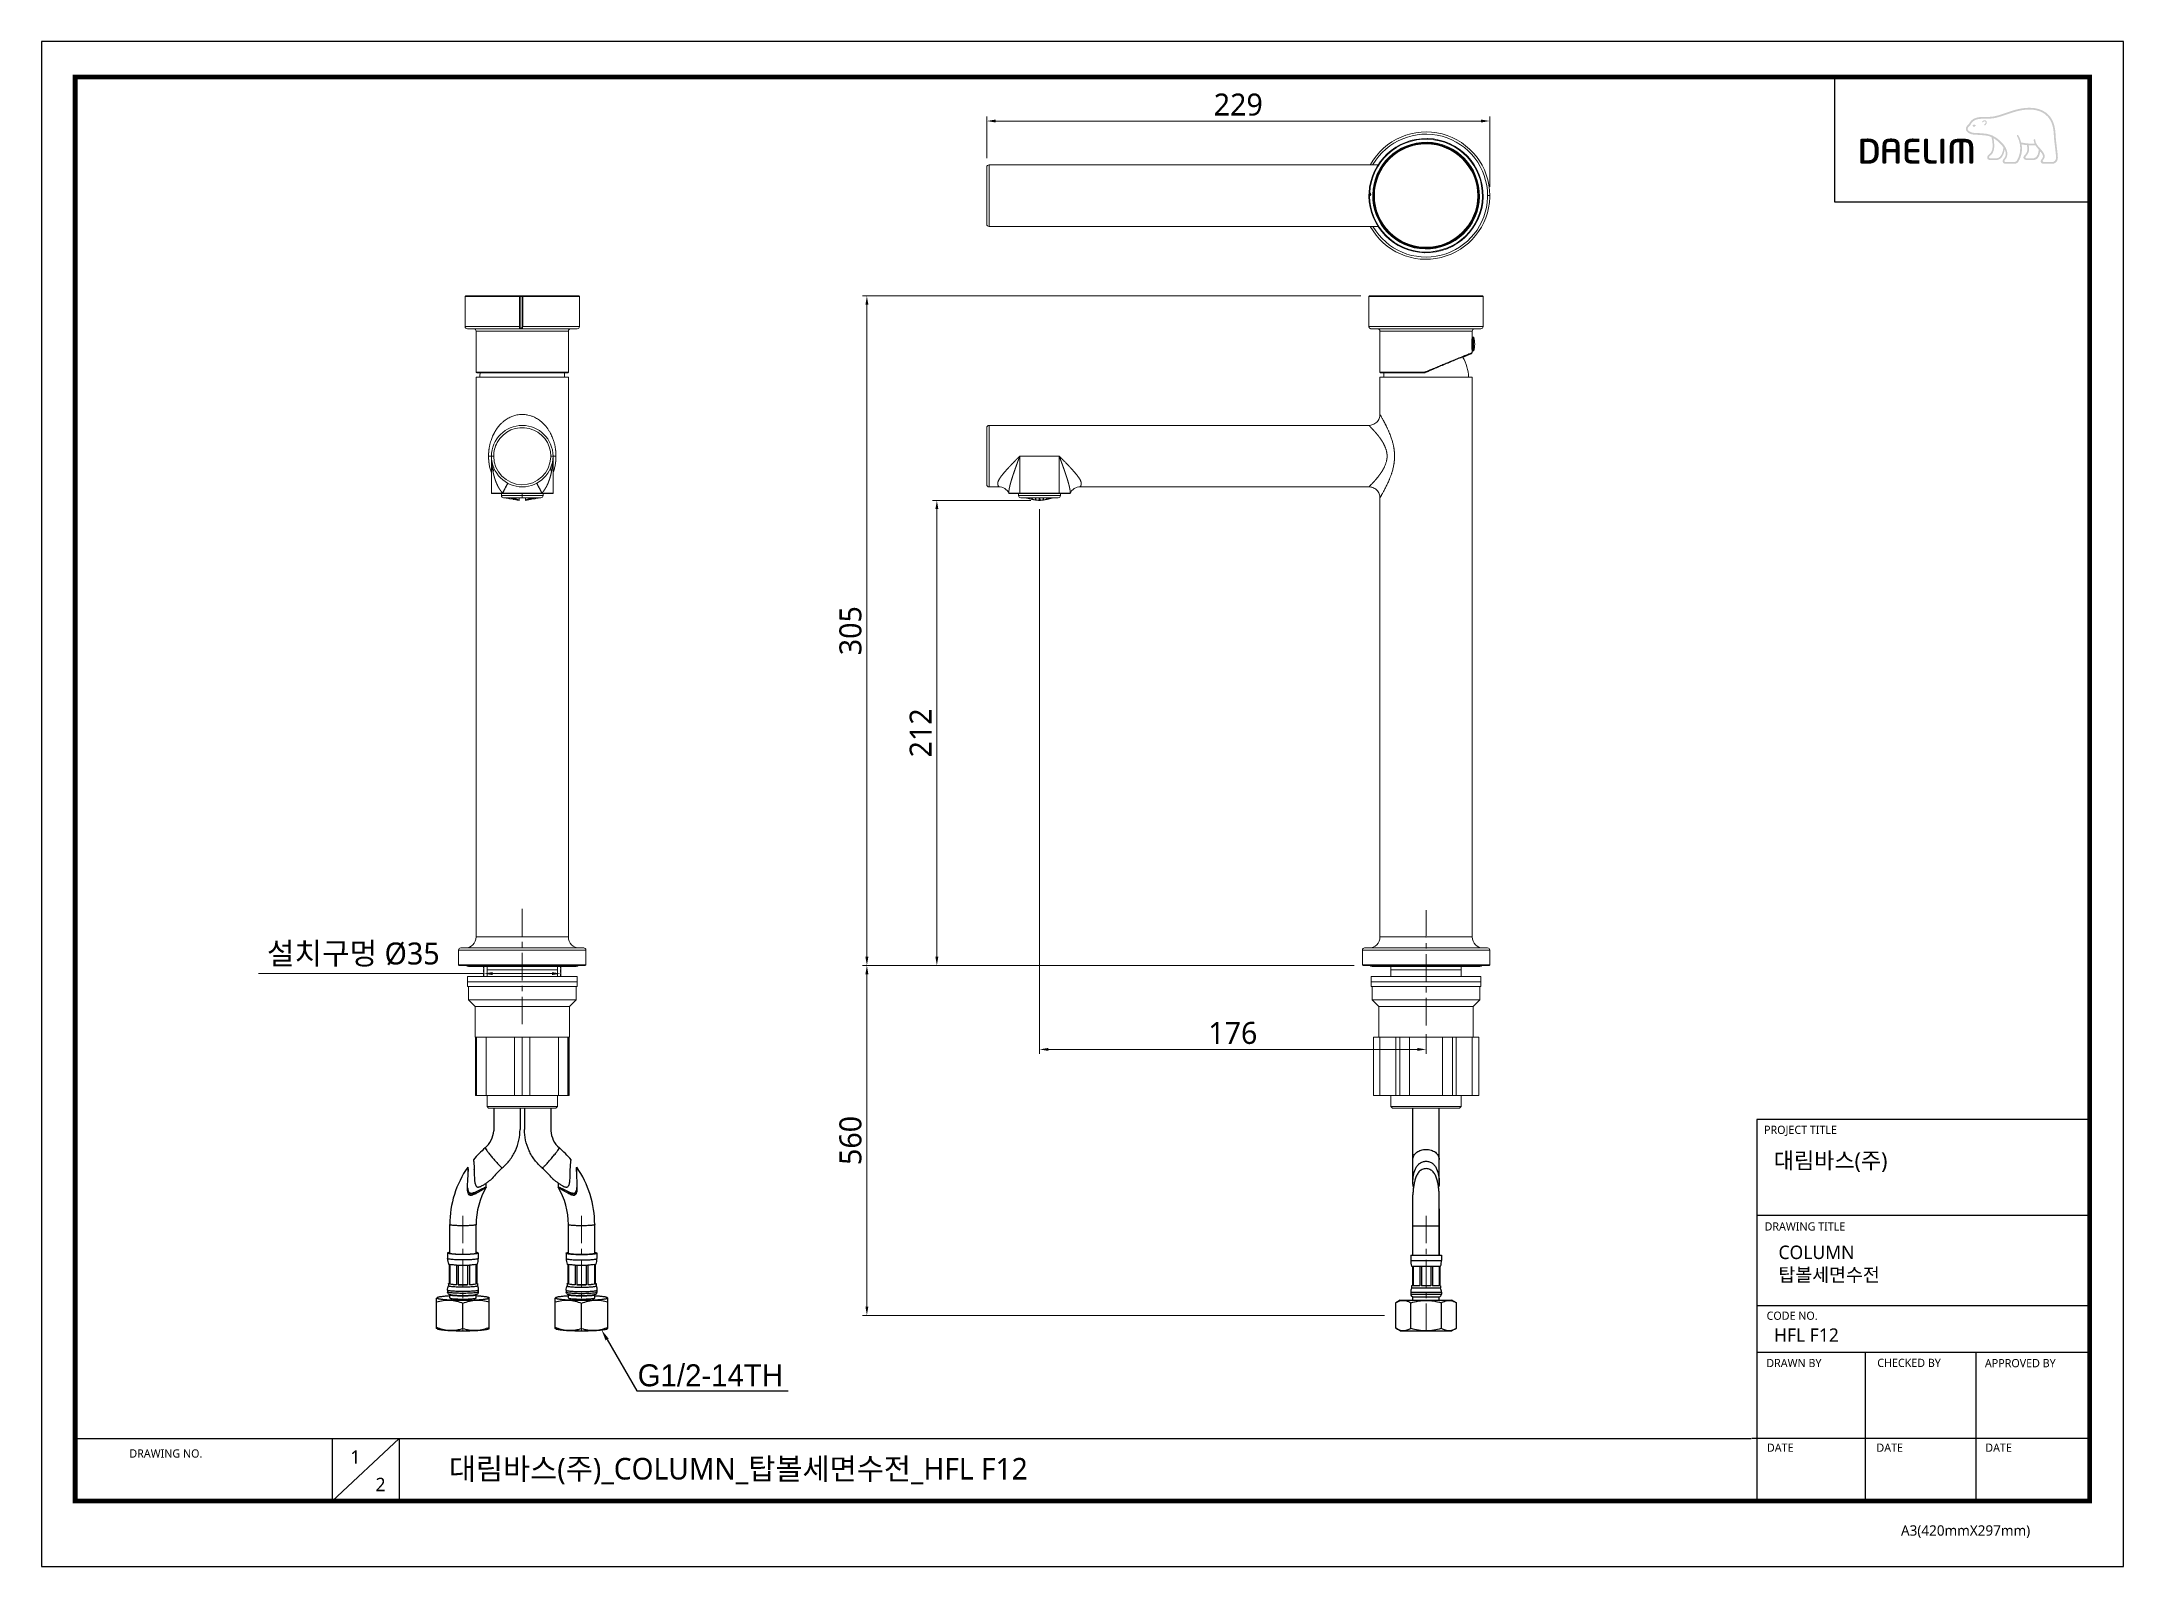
# Model space of a CAD drawing. Extents: x 2474 to 3422, y 0 to 695.
import ezdxf
from ezdxf import colors
from ezdxf.entities.mleader import LeaderData, LeaderLine
from ezdxf.math import Vec2, Vec3

# ---------------------------------------------------------------- set-up
doc = ezdxf.new("R2010")
doc.units = 0
doc.header["$LTSCALE"] = 10
doc.header["$MEASUREMENT"] = 0
doc.header["$PDMODE"] = 3
doc.header["$PDSIZE"] = -10
doc.linetypes.add('CENTER', pattern=[2, 1.25, -0.25, 0.25, -0.25])
doc.linetypes.add('HIDDEN', pattern=[0.375, 0.25, -0.125])
doc.layers.get('0').update_dxf_attribs({"linetype": 'CONTINUOUS'})
doc.layers.get('DEFPOINTS').update_dxf_attribs({"linetype": 'CONTINUOUS'})
for name, color, linetype in [('1', 7, 'CONTINUOUS'), ('BODY', 7, 'CONTINUOUS'), ('DEF_LAYER_ASSEM_MEMBER', 7, 'CONTINUOUS')]:
    doc.layers.add(name, color=color, linetype=linetype)
doc.styles.add('Daelim Dimension', font='NanumGothic.ttf')
doc.styles.get("Standard").update_dxf_attribs({"font": 'GulimChe.ttf'})
doc.dimstyles.new('DEFAULT', dxfattribs={"dimscale": 2, "dimtxt": 2, "dimasz": 2, "dimexe": 0, "dimexo": 2, "dimgap": 1, "dimtad": 1, "dimdec": 0, "dimzin": 9, "dimdsep": 46, "dimtxsty": 'Daelim Dimension', "dimcen": 0.5, "dimclrd": 5, "dimclre": 5, "dimclrt": 256, "dimadec": 1, "dimazin": 0, "dimtfac": 1, "dimtdec": 0, "dimtix": 1, "dimtmove": 0, "dimatfit": 3, "dimfxl": 1, "dimtolj": 1, "dimtzin": 1, "dimlwd": 9, "dimlwe": 9, "dimarcsym": 0})

msp = doc.modelspace()

# ---------------------------------------------------------------- texts
at = {"color": 5, "ltscale": 40, "style": 'Daelim Dimension'}
for s, height, p in [('PROJECT TITLE', 3.7405, (3258.4, 196.99)), ('DRAWING TITLE', 3.7405, (3258.64, 152.97)), ('CODE NO.', 3.74, (3259.57, 112.31)), ('DRAWN BY', 3.74, (3259.43, 90.75)), ('CHECKED BY', 3.74, (3309.96, 90.82)), ('APPROVED BY', 3.7405, (3358.98, 90.7)), ('DRAWING NO.', 3.7405, (2514.11, 49.55)), ('DATE', 3.74, (3259.72, 52.2)), ('DATE', 3.74, (3309.57, 52.2)), ('DATE', 3.74, (3359.15, 52.2)), ('A3(420mmX297mm)', 4.7209, (3320.75, 13.99))]:
    msp.add_text(s, height=height, dxfattribs=at).set_placement(p)
at = {"attachment_point": 1, "style": 'Daelim Dimension'}
for s, insert, char_height, width in [('대림바스(주)', (3262.84, 188.54), 7.332, 117.8485), (' COLUMN\\P 탑볼세면수전 ', (3262.91, 146.11), 6.121, 103.0136), ('HFL F12', (3262.91, 108.41), 6.121, 103.0136), ('1', (2614.7, 52.84), 6.12, 8.5428), ('2', (2626.19, 40.36), 6.12, 8.5428)]:
    msp.add_mtext(s, dxfattribs=dict(at, insert=insert, char_height=char_height, width=width))
at = {"color": 2, "insert": (2659.56, 49.39), "char_height": 9.8376, "width": 435.471, "attachment_point": 1, "style": 'Daelim Dimension'}
msp.add_mtext('대림바스(주)_COLUMN_탑볼세면수전_HFL F12', dxfattribs=at)

# ---------------------------------------------------------------- blocks, each defined once
blk = doc.blocks.new('*D0')
at = {"color": 5, "lineweight": 9, "ltscale": 0.5, "transparency": 16777216}
for p, q in [((2904.51, 641.37), (2904.51, 660.35)), ((3129.51, 658.35), (2908.51, 658.35)), ((3133.51, 628.37), (3133.51, 660.35))]:
    blk.add_line(p, q, dxfattribs=at)
at = {"color": 5, "ltscale": 0.5, "transparency": 16777216}
for points in [[(2908.51, 659.01), (2908.51, 657.68), (2904.51, 658.35)], [(3129.51, 659.01), (3129.51, 657.68), (3133.51, 658.35)]]:
    blk.add_solid(points, dxfattribs=at)
at = {"layer": 'DEFPOINTS', "color": 0, "ltscale": 0.5, "transparency": 16777216}
for p in [(2904.51, 658.35), (2904.51, 637.37), (3133.51, 624.37)]:
    blk.add_point(p, dxfattribs=at)
at = {"color": 7, "ltscale": 0.5, "transparency": 16777216, "insert": (3019.01, 665.79), "char_height": 10, "attachment_point": 5, "style": 'Daelim Dimension'}
blk.add_mtext('\\A1;229', dxfattribs=at)
blk = doc.blocks.new('*D1')
at = {"color": 5, "lineweight": 9, "ltscale": 0.5, "transparency": 16777216}
for p, q in [((3074.81, 578.7), (2847.91, 578.7)), ((2849.91, 574.7), (2849.91, 277.7)), ((3071.81, 273.7), (2847.91, 273.7))]:
    blk.add_line(p, q, dxfattribs=at)
at = {"color": 5, "ltscale": 0.5, "transparency": 16777216}
for points in [[(2849.24, 574.7), (2850.58, 574.7), (2849.91, 578.7)], [(2849.24, 277.7), (2850.58, 277.7), (2849.91, 273.7)]]:
    blk.add_solid(points, dxfattribs=at)
at = {"layer": 'DEFPOINTS', "color": 0, "ltscale": 0.5, "transparency": 16777216}
for p in [(3078.81, 578.7), (2849.91, 273.7), (3075.81, 273.7)]:
    blk.add_point(p, dxfattribs=at)
at = {"color": 7, "ltscale": 0.5, "transparency": 16777216, "insert": (2842.46, 426.2), "char_height": 10, "attachment_point": 5, "rotation": 90, "style": 'Daelim Dimension'}
blk.add_mtext('\\A1;305', dxfattribs=at)
blk = doc.blocks.new('*D2')
at = {"color": 5, "lineweight": 9, "ltscale": 0.5, "transparency": 16777216}
for p, q in [((2924.51, 485.56), (2879.77, 485.56)), ((2881.77, 481.56), (2881.77, 277.7)), ((3071.81, 273.7), (2879.77, 273.7))]:
    blk.add_line(p, q, dxfattribs=at)
at = {"color": 5, "ltscale": 0.5, "transparency": 16777216}
for points in [[(2881.1, 481.56), (2882.44, 481.56), (2881.77, 485.56)], [(2881.1, 277.7), (2882.44, 277.7), (2881.77, 273.7)]]:
    blk.add_solid(points, dxfattribs=at)
at = {"layer": 'DEFPOINTS', "color": 0, "ltscale": 0.5, "transparency": 16777216}
for p in [(2928.51, 485.56), (2881.77, 273.7), (3075.81, 273.7)]:
    blk.add_point(p, dxfattribs=at)
at = {"color": 7, "ltscale": 0.5, "transparency": 16777216, "insert": (2874.38, 379.63), "char_height": 10, "attachment_point": 5, "rotation": 90, "style": 'Daelim Dimension'}
blk.add_mtext('\\A1;212', dxfattribs=at)
blk = doc.blocks.new('*D3')
at = {"color": 5, "lineweight": 9, "ltscale": 0.5, "transparency": 16777216}
for p, q in [((2928.51, 481.56), (2928.51, 233.47)), ((3104.51, 242.43), (3104.51, 233.47)), ((2932.51, 235.47), (3100.51, 235.47))]:
    blk.add_line(p, q, dxfattribs=at)
at = {"color": 5, "ltscale": 0.5, "transparency": 16777216}
for points in [[(2932.51, 236.14), (2932.51, 234.8), (2928.51, 235.47)], [(3100.51, 236.14), (3100.51, 234.8), (3104.51, 235.47)]]:
    blk.add_solid(points, dxfattribs=at)
at = {"layer": 'DEFPOINTS', "color": 0, "ltscale": 0.5, "transparency": 16777216}
for p in [(2928.51, 485.56), (3104.51, 246.43), (3104.51, 235.47)]:
    blk.add_point(p, dxfattribs=at)
at = {"color": 7, "ltscale": 0.5, "transparency": 16777216, "insert": (3016.51, 242.91), "char_height": 10, "attachment_point": 5, "style": 'Daelim Dimension'}
blk.add_mtext('\\A1;176', dxfattribs=at)
blk = doc.blocks.new('*D4')
at = {"color": 5, "lineweight": 9, "ltscale": 0.5, "transparency": 16777216}
for p, q in [((3071.81, 273.7), (2847.91, 273.7)), ((2849.91, 118.3), (2849.91, 269.7)), ((3085.6, 114.3), (2847.91, 114.3))]:
    blk.add_line(p, q, dxfattribs=at)
at = {"color": 5, "ltscale": 0.5, "transparency": 16777216}
for points in [[(2849.24, 269.7), (2850.58, 269.7), (2849.91, 273.7)], [(2849.24, 118.3), (2850.58, 118.3), (2849.91, 114.3)]]:
    blk.add_solid(points, dxfattribs=at)
at = {"layer": 'DEFPOINTS', "color": 0, "ltscale": 0.5, "transparency": 16777216}
for p in [(2849.91, 273.7), (3075.81, 273.7), (3089.6, 114.3)]:
    blk.add_point(p, dxfattribs=at)
at = {"color": 7, "ltscale": 0.5, "transparency": 16777216, "insert": (2842.47, 194), "char_height": 10, "attachment_point": 5, "rotation": 90, "style": 'Daelim Dimension'}
blk.add_mtext('\\A1;560', dxfattribs=at)
blk = doc.blocks.new('*D5')
at = {"color": 5, "lineweight": 9, "ltscale": 0.5, "transparency": 16777216}
for p, q in [((2675.49, 270.01), (2572.94, 270.01)), ((2675.49, 272.71), (2675.49, 270.01)), ((2706.49, 270.01), (2679.49, 270.01)), ((2710.49, 272.7), (2710.49, 270.01))]:
    blk.add_line(p, q, dxfattribs=at)
at = {"color": 5, "ltscale": 0.5, "transparency": 16777216}
for points in [[(2679.49, 270.67), (2679.49, 269.34), (2675.49, 270.01)], [(2706.49, 270.67), (2706.49, 269.34), (2710.49, 270.01)]]:
    blk.add_solid(points, dxfattribs=at)
at = {"layer": 'DEFPOINTS', "color": 0, "ltscale": 0.5, "transparency": 16777216}
for p in [(2675.49, 268.71), (2710.49, 270.01), (2710.49, 268.7)]:
    blk.add_point(p, dxfattribs=at)
at = {"color": 7, "ltscale": 0.5, "transparency": 16777216, "insert": (2616.05, 278.63), "char_height": 10, "attachment_point": 5, "style": 'Daelim Dimension'}
blk.add_mtext('\\A1;설치구멍 %%C35', dxfattribs=at)

# ---------------------------------------------------------------- dimensions: what is measured, and where the dimension line sits
at = {"color": 5, "ltscale": 0.5}
for base, p1, p2, picture, middle in [((2904.51, 658.35), (3133.51, 624.37), (2904.51, 637.37), '*D0', (3019.01, 665.79)), ((3104.51, 235.47), (2928.51, 485.56), (3104.51, 246.43), '*D3', (3016.51, 242.91))]:
    dim = msp.add_linear_dim(base=base, p1=p1, p2=p2, dimstyle='DEFAULT', override={"dimtxt": 5, "dimexe": 1, "dimclrt": 7}, dxfattribs=at)
    dim.commit()
    dim.dimension.update_dxf_attribs({"geometry": picture, "text_midpoint": middle})
for base, p1, picture, middle in [((2849.91, 273.7), (3078.81, 578.7), '*D1', (2842.46, 426.2)), ((2881.77, 273.7), (2928.51, 485.56), '*D2', (2874.38, 379.63))]:
    dim = msp.add_linear_dim(base=base, p1=p1, p2=(3075.81, 273.7), angle=90, dimstyle='DEFAULT', override={"dimtxt": 5, "dimexe": 1, "dimclrt": 7}, dxfattribs=at)
    dim.commit()
    dim.dimension.update_dxf_attribs({"geometry": picture, "text_midpoint": middle})
dim = msp.add_linear_dim(base=(2710.49, 270.01), p1=(2675.49, 268.71), p2=(2710.49, 268.7), text='설치구멍 %%C<>', dimstyle='DEFAULT', override={"dimtxt": 5, "dimclrt": 7}, dxfattribs=at)
dim.commit()
dim.dimension.update_dxf_attribs({"geometry": '*D5', "text_midpoint": (2616.05, 270.01), "dimtype": 160})
dim = msp.add_linear_dim(base=(2849.91, 273.7), p1=(3089.6, 114.3), p2=(3075.81, 273.7), angle=90, text='560', dimstyle='DEFAULT', override={"dimtxt": 5, "dimexe": 1, "dimclrt": 7}, dxfattribs=at)
dim.commit()
dim.dimension.update_dxf_attribs({"geometry": '*D4', "text_midpoint": (2842.47, 194)})

# ---------------------------------------------------------------- hatches: boundary and pattern name
h = msp.add_hatch(color=5)
edge = h.paths.add_edge_path()
edge.add_spline(control_points=[(3388.19, 660.86), (3384.8, 664.67), (3379.51, 664.71), (3375.66, 664.07)], knot_values=[4, 4, 4, 4, 5, 5, 5, 5], degree=3, periodic=0)
edge.add_spline(control_points=[(3375.66, 664.07), (3373.32, 663.68), (3371.05, 662.91), (3368.86, 662.17)], knot_values=[5, 5, 5, 5, 6, 6, 6, 6], degree=3, periodic=0)
edge.add_spline(control_points=[(3368.86, 662.17), (3367.05, 661.54), (3365.15, 660.9), (3363.26, 660.48)], knot_values=[6, 6, 6, 6, 7, 7, 7, 7], degree=3, periodic=0)
edge.add_spline(control_points=[(3363.26, 660.48), (3361.95, 660.21), (3360.29, 660.2), (3358.83, 660.19)], knot_values=[7, 7, 7, 7, 8, 8, 8, 8], degree=3, periodic=0)
edge.add_spline(control_points=[(3358.83, 660.19), (3358.83, 660.19), (3357.44, 660.17), (3357.44, 660.17)], knot_values=[8.00001, 8.00001, 8.00001, 8.00001, 9, 9, 9, 9], degree=3, periodic=0)
edge.add_spline(control_points=[(3357.44, 660.17), (3354.7, 660.1), (3352.83, 659.16), (3351.9, 657.36)], knot_values=[9, 9, 9, 9, 10, 10, 10, 10], degree=3, periodic=0)
edge.add_spline(control_points=[(3351.9, 657.36), (3351.9, 657.36), (3351.85, 657.28), (3351.85, 657.28)], knot_values=[10.00001, 10.00001, 10.00001, 10.00001, 11, 11, 11, 11], degree=3, periodic=0)
edge.add_spline(control_points=[(3351.85, 657.28), (3351.7, 657.02), (3351.5, 656.79), (3351.26, 656.57)], knot_values=[11, 11, 11, 11, 12, 12, 12, 12], degree=3, periodic=0)
edge.add_spline(control_points=[(3351.26, 656.57), (3351.01, 656.32), (3350.75, 656.07), (3350.57, 655.74)], knot_values=[12, 12, 12, 12, 13, 13, 13, 13], degree=3, periodic=0)
edge.add_spline(control_points=[(3350.57, 655.74), (3350.22, 655.13), (3350.19, 654.5), (3350.49, 653.93)], knot_values=[13, 13, 13, 13, 14, 14, 14, 14], degree=3, periodic=0)
edge.add_spline(control_points=[(3350.49, 653.93), (3351.07, 652.83), (3352.73, 652.25), (3353.72, 652.17), (3353.72, 652.17), (3355.19, 652.08), (3355.19, 652.08)], knot_values=[14, 14, 14, 14, 15, 15, 15, 16, 16, 16, 16], degree=3, periodic=0)
edge.add_spline(control_points=[(3355.19, 652.08), (3356.75, 651.99), (3358.7, 651.88), (3359.86, 651.67)], knot_values=[16, 16, 16, 16, 17, 17, 17, 17], degree=3, periodic=0)
edge.add_spline(control_points=[(3359.86, 651.67), (3360.59, 651.54), (3361.3, 651.31), (3361.95, 651.01)], knot_values=[17, 17, 17, 17, 18, 18, 18, 18], degree=3, periodic=0)
edge.add_spline(control_points=[(3361.95, 651.01), (3361.99, 650.94), (3362.57, 648.8), (3362.45, 646.44)], knot_values=[18, 18, 18, 18, 19, 19, 19, 19], degree=3, periodic=0)
edge.add_spline(control_points=[(3362.45, 646.44), (3362.35, 644.29), (3361.39, 643.55), (3360.72, 643)], knot_values=[19, 19, 19, 19, 20, 20, 20, 20], degree=3, periodic=0)
edge.add_spline(control_points=[(3360.72, 643), (3360.71, 642.99), (3360.05, 642.48), (3360.01, 641.84)], knot_values=[20, 20, 20, 20, 21, 21, 21, 21], degree=3, periodic=0)
edge.add_spline(control_points=[(3360.01, 641.84), (3359.97, 641.49), (3360.07, 641.18), (3360.27, 640.97)], knot_values=[21, 21, 21, 21, 22, 22, 22, 22], degree=3, periodic=0)
edge.add_spline(control_points=[(3360.27, 640.97), (3360.5, 640.72), (3360.84, 640.6), (3361.28, 640.6), (3361.28, 640.6), (3364.25, 640.6), (3364.25, 640.6)], knot_values=[22, 22, 22, 22, 23, 23, 23, 24, 24, 24, 24], degree=3, periodic=0)
edge.add_spline(control_points=[(3364.25, 640.6), (3366.69, 640.6), (3367.72, 643.44), (3367.97, 645.43)], knot_values=[24, 24, 24, 24, 25, 25, 25, 25], degree=3, periodic=0)
edge.add_spline(control_points=[(3367.97, 645.43), (3368.69, 644.01), (3368.68, 642.4), (3367.76, 641.38)], knot_values=[25, 25, 25, 25, 26, 26, 26, 26], degree=3, periodic=0)
edge.add_spline(control_points=[(3367.76, 641.38), (3367.76, 641.38), (3366.97, 640.65), (3367.06, 639.95)], knot_values=[26.00001, 26.00001, 26.00001, 26.00001, 27, 27, 27, 27], degree=3, periodic=0)
edge.add_spline(control_points=[(3367.06, 639.95), (3367.13, 639.2), (3367.75, 638.91), (3368.25, 638.91), (3368.25, 638.91), (3372.48, 638.91), (3372.48, 638.91)], knot_values=[27, 27, 27, 27, 28, 28, 28, 29, 29, 29, 29], degree=3, periodic=0)
edge.add_spline(control_points=[(3372.48, 638.91), (3373.23, 638.91), (3373.82, 639.25), (3374.22, 639.89)], knot_values=[29, 29, 29, 29, 30, 30, 30, 30], degree=3, periodic=0)
edge.add_spline(control_points=[(3374.22, 639.89), (3375.95, 642.74), (3376.03, 645.54), (3375.66, 647.73)], knot_values=[30, 30, 30, 30, 31, 31, 31, 31], degree=3, periodic=0)
edge.add_spline(control_points=[(3375.66, 647.73), (3376.17, 647.62), (3377.04, 647.46), (3378.09, 647.35)], knot_values=[31, 31, 31, 31, 32, 32, 32, 32], degree=3, periodic=0)
edge.add_spline(control_points=[(3378.09, 647.35), (3378.15, 647.05), (3378.27, 646.39), (3378.27, 646.39)], knot_values=[32, 32, 32, 32, 33, 33, 33, 33], degree=3, periodic=0)
edge.add_spline(control_points=[(3378.27, 646.39), (3378.3, 646.13), (3378.3, 645.91), (3378.3, 645.69)], knot_values=[33, 33, 33, 33, 34, 34, 34, 34], degree=3, periodic=0)
edge.add_spline(control_points=[(3378.3, 645.69), (3378.3, 644.05), (3377.57, 643.34), (3377.16, 642.94)], knot_values=[34, 34, 34, 34, 35, 35, 35, 35], degree=3, periodic=0)
edge.add_spline(control_points=[(3377.16, 642.94), (3377.15, 642.94), (3376.59, 642.38), (3376.53, 641.9)], knot_values=[35, 35, 35, 35, 36, 36, 36, 36], degree=3, periodic=0)
edge.add_spline(control_points=[(3376.53, 641.9), (3376.53, 641.9), (3376.41, 641.41), (3376.83, 640.98)], knot_values=[36.00001, 36.00001, 36.00001, 36.00001, 37, 37, 37, 37], degree=3, periodic=0)
edge.add_spline(control_points=[(3376.83, 640.98), (3377.07, 640.73), (3377.45, 640.6), (3377.95, 640.6), (3377.95, 640.6), (3381.23, 640.6), (3381.23, 640.6)], knot_values=[37, 37, 37, 37, 38, 38, 38, 39, 39, 39, 39], degree=3, periodic=0)
edge.add_spline(control_points=[(3381.23, 640.6), (3383.33, 640.6), (3383.97, 643.2), (3384.18, 644.53)], knot_values=[39, 39, 39, 39, 40, 40, 40, 40], degree=3, periodic=0)
edge.add_spline(control_points=[(3384.18, 644.53), (3384.56, 644.06), (3384.98, 643.49), (3385.24, 642.94)], knot_values=[40, 40, 40, 40, 41, 41, 41, 41], degree=3, periodic=0)
edge.add_spline(control_points=[(3385.24, 642.94), (3385.41, 642.57), (3385.44, 642.16), (3385.31, 641.77)], knot_values=[41, 41, 41, 41, 42, 42, 42, 42], degree=3, periodic=0)
edge.add_spline(control_points=[(3385.31, 641.77), (3385.1, 641.08), (3384.21, 640.58), (3384.4, 639.74)], knot_values=[42, 42, 42, 42, 43, 43, 43, 43], degree=3, periodic=0)
edge.add_spline(control_points=[(3384.4, 639.74), (3384.55, 639.1), (3385.09, 638.91), (3385.65, 638.91), (3385.65, 638.91), (3389.86, 638.91), (3389.86, 638.91)], knot_values=[43, 43, 43, 43, 44, 44, 44, 45, 45, 45, 45], degree=3, periodic=0)
edge.add_spline(control_points=[(3389.86, 638.91), (3389.89, 638.91), (3390.74, 638.9), (3391.41, 639.62)], knot_values=[45, 45, 45, 45, 46, 46, 46, 46], degree=3, periodic=0)
edge.add_spline(control_points=[(3391.41, 639.62), (3392.05, 640.3), (3392.29, 641.31), (3392.14, 642.72)], knot_values=[46, 46, 46, 46, 47, 47, 47, 47], degree=3, periodic=0)
edge.add_spline(control_points=[(3392.14, 642.72), (3392.14, 642.72), (3391.51, 648.24), (3391.51, 648.24)], knot_values=[0, 0, 0, 0, 1, 1, 1, 1], degree=3, periodic=0)
edge.add_spline(control_points=[(3391.51, 648.24), (3391.27, 649.84), (3391.24, 650.7), (3391.2, 651.55), (3391.2, 651.55), (3391.04, 653.72), (3391.04, 653.72)], knot_values=[1, 1, 1, 1, 2, 2, 2, 3, 3, 3, 3], degree=3, periodic=0)
edge.add_spline(control_points=[(3391.04, 653.72), (3390.72, 656.7), (3389.76, 659.1), (3388.19, 660.86)], knot_values=[3, 3, 3, 3, 4, 4, 4, 4], degree=3, periodic=0)
edge = h.paths.add_edge_path(flags=16)
edge.add_spline(control_points=[(3363.43, 659.7), (3365.38, 660.12), (3367.29, 660.77), (3369.13, 661.4)], knot_values=[31, 31, 31, 31, 32, 32, 32, 32], degree=3, periodic=0)
edge.add_spline(control_points=[(3369.13, 661.4), (3371.28, 662.14), (3373.51, 662.9), (3375.8, 663.28)], knot_values=[32, 32, 32, 32, 33, 33, 33, 33], degree=3, periodic=0)
edge.add_spline(control_points=[(3375.8, 663.28), (3379.44, 663.88), (3384.44, 663.85), (3387.58, 660.32)], knot_values=[33, 33, 33, 33, 34, 34, 34, 34], degree=3, periodic=0)
edge.add_spline(control_points=[(3387.58, 660.32), (3389.03, 658.69), (3389.93, 656.44), (3390.23, 653.64), (3390.23, 653.64), (3390.39, 651.51), (3390.39, 651.51)], knot_values=[34, 34, 34, 34, 35, 35, 35, 36, 36, 36, 36], degree=3, periodic=0)
edge.add_spline(control_points=[(3390.39, 651.51), (3390.43, 650.65), (3390.48, 649.76), (3390.7, 648.13), (3390.7, 648.13), (3391.33, 642.63), (3391.33, 642.63)], knot_values=[36, 36, 36, 36, 37, 37, 37, 38, 38, 38, 38], degree=3, periodic=0)
edge.add_spline(control_points=[(3391.33, 642.63), (3391.44, 641.49), (3391.27, 640.67), (3390.83, 640.18)], knot_values=[38, 38, 38, 38, 39, 39, 39, 39], degree=3, periodic=0)
edge.add_spline(control_points=[(3390.83, 640.18), (3390.42, 639.72), (3389.89, 639.71), (3389.86, 639.71), (3389.86, 639.71), (3385.72, 639.71), (3385.72, 639.71)], knot_values=[0, 0, 0, 0, 1, 1, 1, 2, 2, 2, 2], degree=3, periodic=0)
edge.add_spline(control_points=[(3385.72, 639.71), (3385.46, 639.71), (3385.27, 639.82), (3385.27, 640.12)], knot_values=[2, 2, 2, 2, 3, 3, 3, 3], degree=3, periodic=0)
edge.add_spline(control_points=[(3385.27, 640.12), (3385.27, 640.55), (3385.82, 640.91), (3386.03, 641.46)], knot_values=[3, 3, 3, 3, 4, 4, 4, 4], degree=3, periodic=0)
edge.add_spline(control_points=[(3386.03, 641.46), (3386.26, 642.06), (3386.24, 642.71), (3385.97, 643.29)], knot_values=[4, 4, 4, 4, 5, 5, 5, 5], degree=3, periodic=0)
edge.add_spline(control_points=[(3385.97, 643.29), (3385.48, 644.33), (3384.74, 645.15), (3384.04, 645.95)], knot_values=[5, 5, 5, 5, 6, 6, 6, 6], degree=3, periodic=0)
edge.add_spline(control_points=[(3384.04, 645.95), (3383.03, 647.08), (3381.95, 648.16), (3381.88, 649.71)], knot_values=[6, 6, 6, 6, 7, 7, 7, 7], degree=3, periodic=0)
edge.add_spline(control_points=[(3381.88, 649.71), (3381.86, 649.93), (3381.77, 650.15), (3381.54, 650.14)], knot_values=[7, 7, 7, 7, 8, 8, 8, 8], degree=3, periodic=0)
edge.add_spline(control_points=[(3381.54, 650.14), (3381.32, 650.13), (3381.17, 649.93), (3381.18, 649.65)], knot_values=[8, 8, 8, 8, 9, 9, 9, 9], degree=3, periodic=0)
edge.add_spline(control_points=[(3381.18, 649.65), (3381.23, 649.06), (3381.38, 648.52), (3381.59, 648.03)], knot_values=[9, 9, 9, 9, 10, 10, 10, 10], degree=3, periodic=0)
edge.add_spline(control_points=[(3381.59, 648.03), (3378.86, 647.91), (3376.12, 648.45), (3375.47, 648.59)], knot_values=[10, 10, 10, 10, 11, 11, 11, 11], degree=3, periodic=0)
edge.add_spline(control_points=[(3375.47, 648.59), (3374.99, 650.54), (3374.2, 651.8), (3374.19, 651.83)], knot_values=[11, 11, 11, 11, 12, 12, 12, 12], degree=3, periodic=0)
edge.add_spline(control_points=[(3374.19, 651.83), (3374.07, 652.03), (3373.86, 652.09), (3373.71, 652)], knot_values=[12, 12, 12, 12, 13, 13, 13, 13], degree=3, periodic=0)
edge.add_spline(control_points=[(3373.71, 652), (3373.55, 651.9), (3373.51, 651.67), (3373.63, 651.48)], knot_values=[13, 13, 13, 13, 14, 14, 14, 14], degree=3, periodic=0)
edge.add_spline(control_points=[(3373.63, 651.48), (3373.66, 651.42), (3376.91, 645.91), (3373.53, 640.3)], knot_values=[14, 14, 14, 14, 15, 15, 15, 15], degree=3, periodic=0)
edge.add_spline(control_points=[(3373.53, 640.3), (3373.29, 639.9), (3372.95, 639.71), (3372.48, 639.71), (3372.48, 639.71), (3368.27, 639.71), (3368.27, 639.71)], knot_values=[15, 15, 15, 15, 16, 16, 16, 17, 17, 17, 17], degree=3, periodic=0)
edge.add_spline(control_points=[(3368.27, 639.71), (3368.1, 639.71), (3367.84, 639.83), (3367.84, 640.12)], knot_values=[17, 17, 17, 17, 18, 18, 18, 18], degree=3, periodic=0)
edge.add_spline(control_points=[(3367.84, 640.12), (3367.84, 640.41), (3368.25, 640.84), (3368.25, 640.84)], knot_values=[18, 18, 18, 18, 19, 19, 19, 19], degree=3, periodic=0)
edge.add_spline(control_points=[(3368.25, 640.84), (3369.94, 642.74), (3369.09, 645.69), (3367.45, 647.64)], knot_values=[19, 19, 19, 19, 20, 20, 20, 20], degree=3, periodic=0)
edge.add_spline(control_points=[(3367.45, 647.64), (3365.87, 649.52), (3363.29, 651.88), (3359.99, 652.47)], knot_values=[20, 20, 20, 20, 21, 21, 21, 21], degree=3, periodic=0)
edge.add_spline(control_points=[(3359.99, 652.47), (3358.8, 652.68), (3356.82, 652.8), (3355.23, 652.89), (3355.23, 652.89), (3353.78, 652.97), (3353.78, 652.97)], knot_values=[21, 21, 21, 21, 22, 22, 22, 23, 23, 23, 23], degree=3, periodic=0)
edge.add_spline(control_points=[(3353.78, 652.97), (3352.97, 653.04), (3351.63, 653.53), (3351.21, 654.31)], knot_values=[23, 23, 23, 23, 24, 24, 24, 24], degree=3, periodic=0)
edge.add_spline(control_points=[(3351.21, 654.31), (3351.03, 654.63), (3351.05, 654.97), (3351.29, 655.33)], knot_values=[24, 24, 24, 24, 25, 25, 25, 25], degree=3, periodic=0)
edge.add_spline(control_points=[(3351.29, 655.33), (3351.42, 655.57), (3351.63, 655.78), (3351.85, 656)], knot_values=[25, 25, 25, 25, 26, 26, 26, 26], degree=3, periodic=0)
edge.add_spline(control_points=[(3351.85, 656), (3352.1, 656.26), (3352.35, 656.52), (3352.56, 656.88)], knot_values=[26, 26, 26, 26, 27, 27, 27, 27], degree=3, periodic=0)
edge.add_spline(control_points=[(3352.56, 656.88), (3352.56, 656.88), (3352.62, 656.99), (3352.62, 656.99)], knot_values=[27.00001, 27.00001, 27.00001, 27.00001, 28, 28, 28, 28], degree=3, periodic=0)
edge.add_spline(control_points=[(3352.62, 656.99), (3353.42, 658.51), (3355.04, 659.3), (3357.47, 659.37)], knot_values=[28, 28, 28, 28, 29, 29, 29, 29], degree=3, periodic=0)
edge.add_spline(control_points=[(3357.47, 659.37), (3357.47, 659.37), (3358.83, 659.38), (3358.83, 659.38)], knot_values=[29.00001, 29.00001, 29.00001, 29.00001, 30, 30, 30, 30], degree=3, periodic=0)
edge.add_spline(control_points=[(3358.83, 659.38), (3360.32, 659.39), (3362.03, 659.4), (3363.43, 659.7)], knot_values=[30, 30, 30, 30, 31, 31, 31, 31], degree=3, periodic=0)
edge = h.paths.add_edge_path(flags=0)
edge.add_spline(control_points=[(3359.42, 658.56), (3359.7, 658.35), (3359.88, 658.04), (3359.84, 657.66)], knot_values=[8, 8, 8, 8, 9, 9, 9, 9], degree=3, periodic=0)
edge.add_spline(control_points=[(3359.84, 657.66), (3359.78, 657.12), (3359.31, 656.53), (3358.96, 656.35)], knot_values=[7, 7, 7, 7, 8, 8, 8, 8], degree=3, periodic=0)
edge.add_spline(control_points=[(3358.96, 656.35), (3358.83, 656.31), (3358.67, 656.33), (3358.63, 656.46)], knot_values=[6, 6, 6, 6, 7, 7, 7, 7], degree=3, periodic=0)
edge.add_spline(control_points=[(3358.63, 656.46), (3358.57, 656.58), (3358.64, 656.73), (3358.76, 656.8)], knot_values=[5, 5, 5, 5, 6, 6, 6, 6], degree=3, periodic=0)
edge.add_spline(control_points=[(3358.76, 656.8), (3358.96, 656.92), (3359.25, 657.31), (3359.29, 657.65)], knot_values=[4, 4, 4, 4, 5, 5, 5, 5], degree=3, periodic=0)
edge.add_spline(control_points=[(3359.29, 657.65), (3359.31, 657.85), (3359.25, 658.01), (3359.09, 658.13)], knot_values=[3, 3, 3, 3, 4, 4, 4, 4], degree=3, periodic=0)
edge.add_spline(control_points=[(3359.09, 658.13), (3358.65, 658.44), (3358.15, 657.84), (3358.1, 657.79)], knot_values=[2, 2, 2, 2, 3, 3, 3, 3], degree=3, periodic=0)
edge.add_spline(control_points=[(3358.1, 657.79), (3358, 657.69), (3357.84, 657.66), (3357.76, 657.75)], knot_values=[1, 1, 1, 1, 2, 2, 2, 2], degree=3, periodic=0)
edge.add_spline(control_points=[(3357.76, 657.75), (3357.64, 657.84), (3357.66, 658), (3357.76, 658.11)], knot_values=[0, 0, 0, 0, 1, 1, 1, 1], degree=3, periodic=0)
edge.add_spline(control_points=[(3357.76, 658.11), (3358.02, 658.4), (3358.76, 659.02), (3359.42, 658.56)], knot_values=[9, 9, 9, 9, 10, 10, 10, 10], degree=3, periodic=0)
edge = h.paths.add_edge_path(flags=16)
edge.add_spline(control_points=[(3363.21, 646.41), (3363.29, 648.11), (3363.04, 649.67), (3362.85, 650.54), (3362.85, 650.54), (3365.5, 649.02), (3367.43, 646.31)], knot_values=[5, 5, 5, 5, 6, 6, 6, 7, 7, 7, 7], degree=3, periodic=0)
edge.add_spline(control_points=[(3367.43, 646.31), (3367.29, 645.15), (3366.64, 641.36), (3364.25, 641.36), (3364.25, 641.36), (3361.28, 641.36), (3361.28, 641.36)], knot_values=[0, 0, 0, 0, 1, 1, 1, 2, 2, 2, 2], degree=3, periodic=0)
edge.add_spline(control_points=[(3361.28, 641.36), (3361.05, 641.36), (3360.8, 641.54), (3360.8, 641.83)], knot_values=[2, 2, 2, 2, 3, 3, 3, 3], degree=3, periodic=0)
edge.add_spline(control_points=[(3360.8, 641.83), (3360.8, 642.11), (3361.17, 642.4), (3361.21, 642.41)], knot_values=[3, 3, 3, 3, 4, 4, 4, 4], degree=3, periodic=0)
edge.add_spline(control_points=[(3361.21, 642.41), (3361.95, 643.01), (3363.08, 643.92), (3363.21, 646.41)], knot_values=[4, 4, 4, 4, 5, 5, 5, 5], degree=3, periodic=0)
edge = h.paths.add_edge_path(flags=0)
edge.add_spline(control_points=[(3354.87, 656.52), (3354.87, 656.52), (3354.97, 656.48), (3354.83, 656.32)], knot_values=[1.00001, 1.00001, 1.00001, 1.00001, 2, 2, 2, 2], degree=3, periodic=0)
edge.add_spline(control_points=[(3354.83, 656.32), (3354.47, 655.81), (3354.11, 655.7), (3354.11, 655.7)], knot_values=[2, 2, 2, 2, 2.99999, 2.99999, 2.99999, 2.99999], degree=3, periodic=0)
edge.add_spline(control_points=[(3354.11, 655.7), (3354.11, 655.7), (3353.84, 655.61), (3353.69, 655.79)], knot_values=[3.00001, 3.00001, 3.00001, 3.00001, 4, 4, 4, 4], degree=3, periodic=0)
edge.add_spline(control_points=[(3353.69, 655.79), (3353.38, 656.15), (3353.37, 656.35), (3353.37, 656.35), (3353.37, 656.35), (3353.34, 656.5), (3353.49, 656.54)], knot_values=[4, 4, 4, 4, 5, 5, 5, 6, 6, 6, 6], degree=3, periodic=0)
edge.add_spline(control_points=[(3354.87, 656.52), (3354.11, 656.82), (3353.49, 656.54), (3353.49, 656.54)], knot_values=[0.00001, 0.00001, 0.00001, 0.00001, 1, 1, 1, 1], degree=3, periodic=0)
edge = h.paths.add_edge_path(flags=16)
edge.add_spline(control_points=[(3378.9, 647.29), (3379.83, 647.22), (3380.99, 647.18), (3381.99, 647.24)], knot_values=[6, 6, 6, 6, 7, 7, 7, 7], degree=3, periodic=0)
edge.add_spline(control_points=[(3381.99, 647.24), (3382.37, 646.64), (3383, 645.89), (3383.49, 645.33)], knot_values=[7, 7, 7, 7, 8, 8, 8, 8], degree=3, periodic=0)
edge.add_spline(control_points=[(3383.49, 645.33), (3383.48, 645.28), (3383.23, 641.36), (3381.23, 641.36)], knot_values=[9, 9, 9, 9, 10, 10, 10, 10], degree=3, periodic=0)
edge.add_spline(control_points=[(3381.23, 641.36), (3381.23, 641.36), (3377.85, 641.36), (3377.85, 641.36)], knot_values=[0, 0, 0, 0, 1, 1, 1, 1], degree=3, periodic=0)
edge.add_spline(control_points=[(3377.85, 641.36), (3377.59, 641.36), (3377.39, 641.57), (3377.39, 641.83)], knot_values=[1, 1, 1, 1, 2, 2, 2, 2], degree=3, periodic=0)
edge.add_spline(control_points=[(3377.39, 641.83), (3377.39, 642.08), (3377.67, 642.39), (3377.69, 642.4)], knot_values=[2, 2, 2, 2, 3, 3, 3, 3], degree=3, periodic=0)
edge.add_spline(control_points=[(3377.69, 642.4), (3378.38, 643.07), (3379.08, 643.98), (3379.08, 645.68)], knot_values=[3, 3, 3, 3, 4, 4, 4, 4], degree=3, periodic=0)
edge.add_spline(control_points=[(3379.08, 645.68), (3379.08, 645.92), (3379.07, 646.19), (3379.03, 646.47)], knot_values=[4, 4, 4, 4, 5, 5, 5, 5], degree=3, periodic=0)
edge.add_spline(control_points=[(3379.03, 646.47), (3379.03, 646.47), (3378.94, 646.96), (3378.9, 647.29)], knot_values=[5.00001, 5.00001, 5.00001, 5.00001, 6, 6, 6, 6], degree=3, periodic=0)
h = msp.add_hatch(color=5)
edge = h.paths.add_edge_path()
edge.add_spline(control_points=[(3310.58, 645.62), (3310.58, 648.74), (3308.92, 650.39), (3305.78, 650.39)], knot_values=[7, 7, 7, 7, 8, 8, 8, 8], degree=3, periodic=0)
edge.add_spline(control_points=[(3305.78, 650.39), (3304.63, 650.39), (3303.17, 650.32), (3302.69, 650.24)], knot_values=[0, 0, 0, 0, 1, 1, 1, 1], degree=3, periodic=0)
edge.add_spline(control_points=[(3302.69, 650.24), (3302.4, 650.19), (3302.2, 649.97), (3302.2, 649.67), (3302.2, 649.67), (3302.2, 639.59), (3302.2, 639.59)], knot_values=[1, 1, 1, 1, 2, 2, 2, 3, 3, 3, 3], degree=3, periodic=0)
edge.add_spline(control_points=[(3302.2, 639.59), (3302.2, 639.28), (3302.4, 639.07), (3302.71, 639)], knot_values=[3, 3, 3, 3, 4, 4, 4, 4], degree=3, periodic=0)
edge.add_spline(control_points=[(3302.71, 639), (3303.17, 638.94), (3304.62, 638.87), (3305.78, 638.87)], knot_values=[4, 4, 4, 4, 5, 5, 5, 5], degree=3, periodic=0)
edge.add_spline(control_points=[(3305.78, 638.87), (3308.92, 638.87), (3310.58, 640.52), (3310.58, 643.63), (3310.58, 643.63), (3310.58, 645.62), (3310.58, 645.62)], knot_values=[5, 5, 5, 5, 6, 6, 6, 7, 7, 7, 7], degree=3, periodic=0)
edge = h.paths.add_edge_path(flags=16)
edge.add_spline(control_points=[(3305.77, 648.83), (3307.86, 648.83), (3308.79, 647.84), (3308.79, 645.62), (3308.79, 645.62), (3308.79, 645.13), (3308.79, 644.63)], knot_values=[4, 4, 4, 4, 5, 5, 5, 5.5, 5.5, 5.5, 5.5], degree=3, periodic=0)
edge.add_spline(control_points=[(3308.79, 644.63), (3308.79, 644.13), (3308.79, 643.63), (3308.79, 643.63)], knot_values=[5.5, 5.5, 5.5, 5.5, 6, 6, 6, 6], degree=3, periodic=0)
edge.add_spline(control_points=[(3308.79, 643.63), (3308.79, 641.47), (3307.8, 640.42), (3305.78, 640.42)], knot_values=[0, 0, 0, 0, 1, 1, 1, 1], degree=3, periodic=0)
edge.add_spline(control_points=[(3305.78, 640.42), (3305.78, 640.42), (3304.38, 640.44), (3304.02, 640.46), (3304.02, 640.46), (3304.02, 648.75), (3304.02, 648.75)], knot_values=[1.00001, 1.00001, 1.00001, 1.00001, 2, 2, 2, 3, 3, 3, 3], degree=3, periodic=0)
edge.add_spline(control_points=[(3304.02, 648.75), (3304.75, 648.82), (3305.77, 648.83), (3305.77, 648.83)], knot_values=[3, 3, 3, 3, 4, 4, 4, 4], degree=3, periodic=0)
h = msp.add_hatch(color=5)
edge = h.paths.add_edge_path()
edge.add_spline(control_points=[(3320.14, 647.14), (3320.14, 649.39), (3319.06, 650.39), (3316.66, 650.39)], knot_values=[13, 13, 13, 13, 14, 14, 14, 14], degree=3, periodic=0)
edge.add_spline(control_points=[(3316.66, 650.39), (3316.66, 650.39), (3315.78, 650.39), (3315.78, 650.39)], knot_values=[0.00001, 0.00001, 0.00001, 0.00001, 1, 1, 1, 1], degree=3, periodic=0)
edge.add_spline(control_points=[(3315.78, 650.39), (3313.37, 650.39), (3312.31, 649.39), (3312.31, 647.14), (3312.31, 647.14), (3312.31, 639.46), (3312.31, 639.46)], knot_values=[1, 1, 1, 1, 2, 2, 2, 3, 3, 3, 3], degree=3, periodic=0)
edge.add_spline(control_points=[(3312.31, 639.46), (3312.31, 639.19), (3312.52, 638.97), (3312.79, 638.97)], knot_values=[3, 3, 3, 3, 4, 4, 4, 4], degree=3, periodic=0)
edge.add_spline(control_points=[(3312.79, 638.97), (3312.79, 638.97), (3313.63, 638.97), (3313.63, 638.97)], knot_values=[4.00001, 4.00001, 4.00001, 4.00001, 5, 5, 5, 5], degree=3, periodic=0)
edge.add_spline(control_points=[(3313.63, 638.97), (3313.91, 638.97), (3314.11, 639.23), (3314.11, 639.46), (3314.11, 639.46), (3314.11, 640.57), (3314.11, 641.69)], knot_values=[5, 5, 5, 5, 6, 6, 6, 6.5, 6.5, 6.5, 6.5], degree=3, periodic=0)
edge.add_spline(control_points=[(3314.11, 641.69), (3314.11, 642.82), (3314.11, 643.97), (3314.11, 644.06), (3314.11, 644.06), (3318.34, 644.06), (3318.34, 644.06)], knot_values=[6.5, 6.5, 6.5, 6.5, 7, 7, 7, 8, 8, 8, 8], degree=3, periodic=0)
edge.add_spline(control_points=[(3318.34, 644.06), (3318.34, 643.88), (3318.34, 639.46), (3318.34, 639.46)], knot_values=[8, 8, 8, 8, 9, 9, 9, 9], degree=3, periodic=0)
edge.add_spline(control_points=[(3318.34, 639.46), (3318.34, 639.18), (3318.56, 638.97), (3318.82, 638.97)], knot_values=[9, 9, 9, 9, 10, 10, 10, 10], degree=3, periodic=0)
edge.add_spline(control_points=[(3318.82, 638.97), (3318.82, 638.97), (3319.66, 638.97), (3319.66, 638.97)], knot_values=[10.00001, 10.00001, 10.00001, 10.00001, 11, 11, 11, 11], degree=3, periodic=0)
edge.add_spline(control_points=[(3319.66, 638.97), (3319.95, 638.97), (3320.14, 639.24), (3320.14, 639.46), (3320.14, 639.46), (3320.14, 647.14), (3320.14, 647.14)], knot_values=[11, 11, 11, 11, 12, 12, 12, 13, 13, 13, 13], degree=3, periodic=0)
edge = h.paths.add_edge_path(flags=16)
edge.add_spline(control_points=[(3314.11, 647.14), (3314.11, 648.57), (3314.51, 648.8), (3315.78, 648.8)], knot_values=[2, 2, 2, 2, 3, 3, 3, 3], degree=3, periodic=0)
edge.add_spline(control_points=[(3315.78, 648.8), (3315.78, 648.8), (3316.66, 648.8), (3316.66, 648.8)], knot_values=[3.00001, 3.00001, 3.00001, 3.00001, 4, 4, 4, 4], degree=3, periodic=0)
edge.add_spline(control_points=[(3316.66, 648.8), (3317.93, 648.8), (3318.34, 648.57), (3318.34, 647.14)], knot_values=[4, 4, 4, 4, 5, 5, 5, 5], degree=3, periodic=0)
edge.add_spline(control_points=[(3318.34, 647.14), (3318.34, 647.14), (3318.34, 645.78), (3318.34, 645.64)], knot_values=[5.00001, 5.00001, 5.00001, 5.00001, 6, 6, 6, 6], degree=3, periodic=0)
edge.add_spline(control_points=[(3318.34, 645.64), (3318.34, 645.64), (3314.11, 645.64), (3314.11, 645.64)], knot_values=[0, 0, 0, 0, 1, 1, 1, 1], degree=3, periodic=0)
edge.add_spline(control_points=[(3314.11, 645.64), (3314.11, 645.78), (3314.11, 647.14), (3314.11, 647.14)], knot_values=[1, 1, 1, 1, 2, 2, 2, 2], degree=3, periodic=0)
h = msp.add_hatch(color=5)
edge = h.paths.add_edge_path()
edge.add_spline(control_points=[(3324.17, 645.62), (3324.17, 645.77), (3324.17, 647.45), (3324.17, 647.45)], knot_values=[14, 14, 14, 14, 15, 15, 15, 15], degree=3, periodic=0)
edge.add_spline(control_points=[(3324.17, 647.45), (3324.17, 648.3), (3324.17, 648.77), (3325.84, 648.77), (3325.84, 648.77), (3326.66, 648.77), (3327.49, 648.77)], knot_values=[15, 15, 15, 15, 16, 16, 16, 16.5, 16.5, 16.5, 16.5], degree=3, periodic=0)
edge.add_spline(control_points=[(3327.49, 648.77), (3328.32, 648.77), (3329.15, 648.76), (3329.15, 648.76), (3329.15, 648.76), (3329.15, 649.14), (3329.15, 649.51)], knot_values=[16.5, 16.5, 16.5, 16.5, 17, 17, 17, 17.5, 17.5, 17.5, 17.5], degree=3, periodic=0)
edge.add_spline(control_points=[(3329.15, 649.51), (3329.15, 649.89), (3329.15, 650.27), (3329.15, 650.27)], knot_values=[17.5, 17.5, 17.5, 17.5, 18, 18, 18, 18], degree=3, periodic=0)
edge.add_spline(control_points=[(3329.15, 650.27), (3329.15, 650.27), (3328.81, 650.3), (3328.81, 650.3)], knot_values=[18.00001, 18.00001, 18.00001, 18.00001, 19, 19, 19, 19], degree=3, periodic=0)
edge.add_spline(control_points=[(3328.81, 650.3), (3328.14, 650.35), (3326.66, 650.39), (3325.82, 650.39)], knot_values=[19, 19, 19, 19, 20, 20, 20, 20], degree=3, periodic=0)
edge.add_spline(control_points=[(3325.82, 650.39), (3323.49, 650.39), (3322.36, 649.43), (3322.36, 647.45)], knot_values=[20, 20, 20, 20, 21, 21, 21, 21], degree=3, periodic=0)
edge.add_spline(control_points=[(3322.36, 647.45), (3322.36, 647.45), (3322.36, 641.8), (3322.36, 641.8)], knot_values=[0, 0, 0, 0, 1, 1, 1, 1], degree=3, periodic=0)
edge.add_spline(control_points=[(3322.36, 641.8), (3322.36, 639.82), (3323.49, 638.87), (3325.82, 638.87)], knot_values=[1, 1, 1, 1, 2, 2, 2, 2], degree=3, periodic=0)
edge.add_spline(control_points=[(3325.82, 638.87), (3326.85, 638.87), (3328.24, 638.89), (3328.81, 638.94)], knot_values=[2, 2, 2, 2, 3, 3, 3, 3], degree=3, periodic=0)
edge.add_spline(control_points=[(3328.81, 638.94), (3328.81, 638.94), (3329.07, 638.96), (3329.07, 638.96)], knot_values=[3.00001, 3.00001, 3.00001, 3.00001, 3.99999, 3.99999, 3.99999, 3.99999], degree=3, periodic=0)
edge.add_spline(control_points=[(3329.07, 638.96), (3329.07, 638.96), (3329.07, 638.96), (3329.07, 638.96), (3329.07, 638.96), (3329.15, 638.97), (3329.15, 638.97)], knot_values=[3.99999, 3.99999, 3.99999, 3.99999, 4, 4, 4, 4.99999, 4.99999, 4.99999, 4.99999], degree=3, periodic=0)
edge.add_spline(control_points=[(3329.15, 638.97), (3329.15, 638.97), (3329.15, 638.97), (3329.15, 638.97), (3329.15, 638.97), (3329.15, 639.35), (3329.15, 639.73)], knot_values=[4.99999, 4.99999, 4.99999, 4.99999, 5.25, 5.25, 5.25, 5.5, 5.5, 5.5, 5.5], degree=3, periodic=0)
edge.add_spline(control_points=[(3329.15, 639.73), (3329.15, 640.11), (3329.15, 640.49), (3329.15, 640.49), (3329.15, 640.49), (3325.84, 640.49), (3325.84, 640.49)], knot_values=[5.5, 5.5, 5.5, 5.5, 6, 6, 6, 7, 7, 7, 7], degree=3, periodic=0)
edge.add_spline(control_points=[(3325.84, 640.49), (3324.17, 640.49), (3324.17, 640.95), (3324.17, 641.8), (3324.17, 641.8), (3324.17, 643.9), (3324.17, 644.07)], knot_values=[7, 7, 7, 7, 8, 8, 8, 9, 9, 9, 9], degree=3, periodic=0)
edge.add_spline(control_points=[(3324.17, 644.07), (3324.34, 644.07), (3328.64, 644.07), (3328.64, 644.07)], knot_values=[9, 9, 9, 9, 10, 10, 10, 10], degree=3, periodic=0)
edge.add_spline(control_points=[(3328.64, 644.07), (3328.91, 644.07), (3329.15, 644.28), (3329.15, 644.55)], knot_values=[10, 10, 10, 10, 11, 11, 11, 11], degree=3, periodic=0)
edge.add_spline(control_points=[(3329.15, 644.55), (3329.15, 644.55), (3329.15, 645.11), (3329.15, 645.11)], knot_values=[11.00001, 11.00001, 11.00001, 11.00001, 12, 12, 12, 12], degree=3, periodic=0)
edge.add_spline(control_points=[(3329.15, 645.11), (3329.15, 645.4), (3328.91, 645.62), (3328.64, 645.62), (3328.64, 645.62), (3324.34, 645.62), (3324.17, 645.62)], knot_values=[12, 12, 12, 12, 13, 13, 13, 14, 14, 14, 14], degree=3, periodic=0)
h = msp.add_hatch(color=5)
edge = h.paths.add_edge_path()
edge.add_spline(control_points=[(3334.65, 640.49), (3333.11, 640.49), (3333.11, 641.07), (3333.11, 641.64), (3333.11, 641.64), (3333.11, 649.78), (3333.11, 649.78)], knot_values=[9, 9, 9, 9, 10, 10, 10, 11, 11, 11, 11], degree=3, periodic=0)
edge.add_spline(control_points=[(3333.11, 649.78), (3333.11, 650.06), (3332.88, 650.29), (3332.6, 650.29)], knot_values=[11, 11, 11, 11, 12, 12, 12, 12], degree=3, periodic=0)
edge.add_spline(control_points=[(3332.6, 650.29), (3332.6, 650.29), (3331.83, 650.29), (3331.83, 650.29)], knot_values=[12.00001, 12.00001, 12.00001, 12.00001, 12.99999, 12.99999, 12.99999, 12.99999], degree=3, periodic=0)
edge.add_spline(control_points=[(3331.83, 650.29), (3331.55, 650.29), (3331.3, 650.06), (3331.3, 649.78), (3331.3, 649.78), (3331.3, 641.8), (3331.3, 641.8)], knot_values=[0, 0, 0, 0, 1, 1, 1, 2, 2, 2, 2], degree=3, periodic=0)
edge.add_spline(control_points=[(3331.3, 641.8), (3331.3, 639.2), (3333.09, 638.87), (3334.64, 638.87)], knot_values=[2, 2, 2, 2, 3, 3, 3, 3], degree=3, periodic=0)
edge.add_spline(control_points=[(3334.64, 638.87), (3335.77, 638.87), (3336.05, 638.91), (3336.4, 638.97)], knot_values=[3, 3, 3, 3, 4, 4, 4, 4], degree=3, periodic=0)
edge.add_spline(control_points=[(3336.4, 638.97), (3336.4, 638.97), (3336.59, 638.99), (3336.59, 638.99)], knot_values=[4.00001, 4.00001, 4.00001, 4.00001, 4.99999, 4.99999, 4.99999, 4.99999], degree=3, periodic=0)
edge.add_spline(control_points=[(3336.59, 638.99), (3336.59, 638.99), (3336.59, 638.99), (3336.59, 638.99), (3336.59, 638.99), (3336.85, 639.04), (3336.85, 639.04)], knot_values=[4.99999, 4.99999, 4.99999, 4.99999, 5.499995, 5.499995, 5.499995, 5.99999, 5.99999, 5.99999, 5.99999], degree=3, periodic=0)
edge.add_spline(control_points=[(3336.85, 639.04), (3336.85, 639.04), (3336.85, 639.04), (3336.85, 639.04), (3336.85, 639.04), (3336.94, 639.05), (3336.94, 639.05)], knot_values=[5.99999, 5.99999, 5.99999, 5.99999, 6.499995, 6.499995, 6.499995, 6.99999, 6.99999, 6.99999, 6.99999], degree=3, periodic=0)
edge.add_spline(control_points=[(3336.94, 639.05), (3336.94, 639.05), (3336.94, 639.05), (3336.94, 639.05), (3336.94, 639.05), (3336.94, 639.41), (3336.94, 639.77)], knot_values=[6.99999, 6.99999, 6.99999, 6.99999, 7.25, 7.25, 7.25, 7.5, 7.5, 7.5, 7.5], degree=3, periodic=0)
edge.add_spline(control_points=[(3336.94, 639.77), (3336.94, 640.13), (3336.94, 640.49), (3336.94, 640.49), (3336.94, 640.49), (3334.65, 640.49), (3334.65, 640.49)], knot_values=[7.5, 7.5, 7.5, 7.5, 8, 8, 8, 9, 9, 9, 9], degree=3, periodic=0)
h = msp.add_hatch(color=5)
edge = h.paths.add_edge_path()
edge.add_spline(control_points=[(3340.03, 638.97), (3340.32, 638.97), (3340.51, 639.23), (3340.51, 639.46), (3340.51, 639.46), (3340.51, 649.8), (3340.51, 649.8)], knot_values=[4, 4, 4, 4, 5, 5, 5, 6, 6, 6, 6], degree=3, periodic=0)
edge.add_spline(control_points=[(3340.51, 649.8), (3340.51, 650.07), (3340.3, 650.29), (3340.03, 650.29)], knot_values=[6, 6, 6, 6, 7, 7, 7, 7], degree=3, periodic=0)
edge.add_spline(control_points=[(3340.03, 650.29), (3340.03, 650.29), (3339.19, 650.29), (3339.19, 650.29)], knot_values=[7.00001, 7.00001, 7.00001, 7.00001, 7.99999, 7.99999, 7.99999, 7.99999], degree=3, periodic=0)
edge.add_spline(control_points=[(3339.19, 650.29), (3338.89, 650.29), (3338.7, 650.04), (3338.7, 649.8), (3338.7, 649.8), (3338.7, 639.46), (3338.7, 639.46)], knot_values=[0, 0, 0, 0, 1, 1, 1, 2, 2, 2, 2], degree=3, periodic=0)
edge.add_spline(control_points=[(3338.7, 639.46), (3338.7, 639.18), (3338.93, 638.97), (3339.19, 638.97)], knot_values=[2, 2, 2, 2, 3, 3, 3, 3], degree=3, periodic=0)
edge.add_spline(control_points=[(3339.19, 638.97), (3339.19, 638.97), (3340.03, 638.97), (3340.03, 638.97)], knot_values=[3.00001, 3.00001, 3.00001, 3.00001, 4, 4, 4, 4], degree=3, periodic=0)
h = msp.add_hatch(color=5)
edge = h.paths.add_edge_path()
edge.add_spline(control_points=[(3344.69, 645.68), (3344.69, 648.4), (3345.07, 648.66), (3347.38, 648.67)], knot_values=[5, 5, 5, 5, 6, 6, 6, 6], degree=3, periodic=0)
edge.add_spline(control_points=[(3347.38, 648.67), (3347.38, 648.51), (3347.38, 639.46), (3347.38, 639.46)], knot_values=[6, 6, 6, 6, 7, 7, 7, 7], degree=3, periodic=0)
edge.add_spline(control_points=[(3347.38, 639.46), (3347.38, 639.17), (3347.59, 638.97), (3347.86, 638.97)], knot_values=[7, 7, 7, 7, 8, 8, 8, 8], degree=3, periodic=0)
edge.add_spline(control_points=[(3347.86, 638.97), (3347.86, 638.97), (3348.7, 638.97), (3348.7, 638.97)], knot_values=[8.00001, 8.00001, 8.00001, 8.00001, 9, 9, 9, 9], degree=3, periodic=0)
edge.add_spline(control_points=[(3348.7, 638.97), (3349, 638.97), (3349.18, 639.23), (3349.18, 639.46), (3349.18, 639.46), (3349.18, 648.48), (3349.18, 648.66)], knot_values=[9, 9, 9, 9, 10, 10, 10, 11, 11, 11, 11], degree=3, periodic=0)
edge.add_spline(control_points=[(3349.18, 648.66), (3350.26, 648.65), (3350.95, 648.54), (3351.34, 648.16)], knot_values=[11, 11, 11, 11, 12, 12, 12, 12], degree=3, periodic=0)
edge.add_spline(control_points=[(3351.34, 648.16), (3351.78, 647.73), (3351.85, 646.92), (3351.85, 645.68), (3351.85, 645.68), (3351.85, 639.46), (3351.85, 639.46)], knot_values=[12, 12, 12, 12, 13, 13, 13, 14, 14, 14, 14], degree=3, periodic=0)
edge.add_spline(control_points=[(3351.85, 639.46), (3351.85, 639.19), (3352.08, 638.97), (3352.34, 638.97)], knot_values=[14, 14, 14, 14, 15, 15, 15, 15], degree=3, periodic=0)
edge.add_spline(control_points=[(3352.34, 638.97), (3352.34, 638.97), (3353.19, 638.97), (3353.19, 638.97)], knot_values=[15.00001, 15.00001, 15.00001, 15.00001, 16, 16, 16, 16], degree=3, periodic=0)
edge.add_spline(control_points=[(3353.19, 638.97), (3353.47, 638.97), (3353.67, 639.24), (3353.67, 639.46), (3353.67, 639.46), (3353.67, 645.82), (3353.67, 645.82)], knot_values=[16, 16, 16, 16, 17, 17, 17, 18, 18, 18, 18], degree=3, periodic=0)
edge.add_spline(control_points=[(3353.67, 645.82), (3353.67, 649.68), (3352.39, 650.33), (3348.28, 650.33)], knot_values=[18, 18, 18, 18, 19, 19, 19, 19], degree=3, periodic=0)
edge.add_spline(control_points=[(3348.28, 650.33), (3344.17, 650.33), (3342.89, 649.68), (3342.89, 645.82)], knot_values=[19, 19, 19, 19, 20, 20, 20, 20], degree=3, periodic=0)
edge.add_spline(control_points=[(3342.89, 645.82), (3342.89, 645.82), (3342.89, 639.46), (3342.89, 639.46)], knot_values=[0, 0, 0, 0, 1, 1, 1, 1], degree=3, periodic=0)
edge.add_spline(control_points=[(3342.89, 639.46), (3342.89, 639.18), (3343.1, 638.97), (3343.38, 638.97)], knot_values=[1, 1, 1, 1, 2, 2, 2, 2], degree=3, periodic=0)
edge.add_spline(control_points=[(3343.38, 638.97), (3343.38, 638.97), (3344.22, 638.97), (3344.22, 638.97)], knot_values=[2.00001, 2.00001, 2.00001, 2.00001, 3, 3, 3, 3], degree=3, periodic=0)
edge.add_spline(control_points=[(3344.22, 638.97), (3344.52, 638.97), (3344.69, 639.23), (3344.69, 639.46), (3344.69, 639.46), (3344.69, 645.68), (3344.69, 645.68)], knot_values=[3, 3, 3, 3, 4, 4, 4, 5, 5, 5, 5], degree=3, periodic=0)

# ---------------------------------------------------------------- linework, layer by layer
at = {"color": 5, "ltscale": 0.5}
for p, q in [((3290.66, 621.44), (3290.66, 678.39)), ((3255.19, 203.59), (3255.19, 28.82))]:
    msp.add_line(p, q, dxfattribs=at)
at = {"color": 5, "ltscale": 40}
for p, q in [((3406.68, 621.44), (3290.66, 621.44)), ((3406.68, 203.59), (3255.19, 203.59)), ((3406.68, 159.8), (3255.19, 159.8)), ((3406.68, 159.8), (3255.19, 159.8)), ((3406.68, 118.61), (3255.19, 118.61)), ((3406.68, 118.61), (3255.19, 118.61)), ((3406.68, 97.37), (3255.19, 97.37)), ((3406.68, 97.37), (3255.19, 97.37)), ((3304.39, 97.37), (3304.39, 29.74)), ((3354.89, 97.37), (3354.89, 29.74)), ((2606.39, 58.19), (2606.39, 29.63)), ((2606.39, 58.19), (2606.39, 29.63)), ((2636.95, 58.19), (2606.39, 29.63)), ((2636.95, 58.19), (2606.39, 29.63)), ((2636.95, 58.19), (2636.95, 29.63)), ((2636.95, 58.19), (2636.95, 29.63)), ((3406.68, 58.3), (3252.79, 58.3)), ((3406.68, 58.3), (3256.37, 58.3)), ((3406.68, 29.74), (3276.85, 29.74))]:
    msp.add_line(p, q, dxfattribs=at)
at = {"ltscale": 0.5}
msp.add_line((2718.61, 273.7), (2667.38, 273.7), dxfattribs=at)
at = {"linetype": 'HIDDEN', "lineweight": -3, "ltscale": 0.5}
for p, q in [((2675.49, 268.71), (2675.49, 273.21)), ((2710.49, 268.7), (2710.49, 273.2))]:
    msp.add_line(p, q, dxfattribs=at)
at = {"color": 7, "ltscale": 0.5}
msp.add_line((3110.51, 185.38), (3110.51, 208.7), dxfattribs=at)
at = {"color": 5}
msp.add_line((2489.4, 58.19), (3252.61, 58.19), dxfattribs=at)
at = {"ltscale": 0.5}
msp.add_lwpolyline([(2474.15, 0), (3422.01, 0), (3422.01, 694.51), (2474.15, 694.51)], close=True, dxfattribs=at)
at = {"color": 5, "linetype": 'ByBlock', "lineweight": 200, "const_width": 2.18}
msp.add_lwpolyline([(2489.4, 29.74), (3406.68, 29.74), (3406.68, 678.39), (2489.4, 678.39)], close=True, dxfattribs=at)
at = {"layer": '1', "color": 7, "linetype": 'Continuous', "lineweight": 18}
for p, q in [((2904.51, 637.37), (2904.51, 635.8)), ((2904.51, 635.8), (2904.51, 611.37)), ((2905.51, 638.37), (2914.51, 638.37)), ((2919.51, 638.37), (2914.51, 638.37)), ((2919.51, 638.37), (2937.51, 638.37)), ((2942.51, 638.37), (2937.51, 638.37)), ((2942.51, 638.37), (3058.51, 638.37)), ((3070.01, 638.37), (3058.51, 638.37)), ((2905.51, 610.37), (2914.51, 610.37)), ((2914.51, 610.37), (2919.51, 610.37)), ((2937.51, 610.37), (2919.51, 610.37)), ((2937.51, 610.37), (2942.51, 610.37)), ((3058.51, 610.37), (2942.51, 610.37)), ((3070.01, 610.37), (3058.51, 610.37)), ((2666.99, 578.4), (2666.99, 564.7)), ((2667.29, 578.7), (2691.7, 578.7)), ((2693.18, 578.7), (2691.7, 578.7)), ((2693.18, 578.7), (2718.69, 578.7)), ((2718.99, 564.7), (2718.99, 578.4)), ((3078.51, 564.7), (3078.51, 578.4)), ((3130.21, 578.7), (3078.81, 578.7)), ((3130.51, 564.7), (3130.51, 578.4)), ((2667.99, 563.7), (2717.99, 563.7)), ((2671.99, 562.7), (2671.99, 544)), ((2713.99, 544.03), (2713.99, 562.7)), ((2717.99, 563.7), (2717.99, 563.7)), ((3103.84, 563.7), (3079.51, 563.7)), ((3083.51, 562.7), (3083.51, 544)), ((3103.97, 563.7), (3103.84, 563.7)), ((3129.51, 563.7), (3103.97, 563.7)), ((3125.51, 559.93), (3125.51, 562.7)), ((3125.95, 559.95), (3125.57, 559.95)), ((3125.57, 559.95), (3125.57, 559.95)), ((3125.95, 559.95), (3125.95, 559.95)), ((3125.51, 552.8), (3125.51, 553.48)), ((3125.57, 553.45), (3125.95, 553.45)), ((2713.99, 541.7), (2671.99, 541.7)), ((2671.99, 541.7), (2671.99, 286.7)), ((2672.29, 543.7), (2713.68, 543.7)), ((2713.99, 541.7), (2713.99, 286.7)), ((3083.51, 541.7), (3083.51, 524.7)), ((3104.51, 541.7), (3083.51, 541.7)), ((3103.86, 543.7), (3083.81, 543.7)), ((3103.87, 543.7), (3103.86, 543.7)), ((3104.51, 541.7), (3125.51, 541.7)), ((3125.51, 286.7), (3125.51, 541.7)), ((2904.51, 518.7), (2904.51, 505.7)), ((3078.52, 519.7), (2905.51, 519.7)), ((2678.99, 488.9), (2678.99, 505.7)), ((2706.99, 505.7), (2706.99, 488.9)), ((2904.51, 505.7), (2904.51, 505.19)), ((2904.51, 492.7), (2904.51, 505.19)), ((2679.19, 488.7), (2683.99, 488.7)), ((2683.49, 488.7), (2683.49, 487.76)), ((2701.99, 488.7), (2683.99, 488.7)), ((2692.99, 486.76), (2684.49, 486.76)), ((2685.05, 486.76), (2685.05, 486.71)), ((2687.7, 486.71), (2685.05, 486.71)), ((2685.24, 486.67), (2686.74, 486.41)), ((2687.24, 486.32), (2688.74, 486.05)), ((2687.7, 486.76), (2687.7, 486.71)), ((2689.24, 485.96), (2690.74, 485.7)), ((2691.24, 485.61), (2691.54, 485.56)), ((2691.54, 485.56), (2691.54, 486.76)), ((2692.99, 486.76), (2701.49, 486.76)), ((2694.44, 486.76), (2694.44, 485.56)), ((2694.44, 485.56), (2694.74, 485.61)), ((2695.24, 485.7), (2696.74, 485.96)), ((2697.24, 486.05), (2698.74, 486.32)), ((2698.29, 486.76), (2698.29, 486.71)), ((2698.29, 486.71), (2700.94, 486.71)), ((2699.24, 486.41), (2700.74, 486.67)), ((2700.94, 486.76), (2700.94, 486.71)), ((2701.99, 488.7), (2706.79, 488.7)), ((2702.49, 487.76), (2702.49, 488.7)), ((2905.51, 491.7), (2910, 491.7)), ((2914.71, 488.7), (2919.51, 488.7)), ((2919.01, 488.7), (2919.01, 487.76)), ((2937.51, 488.7), (2919.51, 488.7)), ((2920.01, 486.76), (2937.01, 486.76)), ((2922.58, 486.76), (2922.58, 486.71)), ((2922.58, 486.71), (2928.27, 486.71)), ((2928.27, 486.76), (2928.27, 486.71)), ((2928.75, 486.76), (2928.75, 486.71)), ((2928.75, 486.71), (2934.44, 486.71)), ((2934.44, 486.76), (2934.44, 486.71)), ((2937.51, 488.7), (2942.31, 488.7)), ((2938.01, 488.7), (2938.01, 487.76)), ((2947.02, 491.7), (3078.52, 491.7)), ((3083.51, 486.7), (3083.51, 286.7)), ((2663.99, 280.7), (2663.99, 274)), ((2664.99, 281.7), (2692.24, 281.7)), ((2720.99, 281.7), (2692.24, 281.7)), ((2721.99, 274), (2721.99, 280.7)), ((3075.51, 274), (3075.51, 280.7)), ((3132.5, 281.7), (3076.51, 281.7)), ((3132.51, 281.7), (3132.5, 281.7)), ((3133.51, 280.7), (3133.51, 274)), ((2692.99, 273.7), (2664.29, 273.7)), ((2667.99, 268.7), (2667.99, 266.2)), ((2692.99, 268.7), (2667.99, 268.7)), ((2667.99, 266.2), (2667.99, 264.2)), ((2692.99, 266.2), (2667.99, 266.2)), ((2692.99, 266.2), (2667.99, 266.2)), ((2668.49, 273.2), (2692.99, 273.2)), ((2676.99, 273.2), (2676.99, 268.7)), ((2692.99, 271.7), (2676.99, 271.7)), ((2721.69, 273.7), (2692.99, 273.7)), ((2692.99, 273.2), (2717.49, 273.2)), ((2692.99, 271.7), (2708.99, 271.7)), ((2692.99, 268.7), (2717.99, 268.7)), ((2692.99, 266.2), (2717.99, 266.2)), ((2692.99, 266.2), (2717.99, 266.2)), ((2708.99, 268.7), (2708.99, 273.2)), ((2717.99, 266.2), (2717.99, 268.7)), ((2717.99, 264.2), (2717.99, 266.2)), ((3075.81, 273.7), (3133.21, 273.7)), ((3079.51, 268.7), (3129.51, 268.7)), ((3079.51, 266.2), (3079.51, 268.7)), ((3079.51, 266.2), (3129.51, 266.2)), ((3079.51, 266.2), (3129.51, 266.2)), ((3079.51, 264.2), (3079.51, 266.2)), ((3080.01, 273.2), (3129.01, 273.2)), ((3088.51, 268.7), (3088.51, 273.2)), ((3088.51, 271.7), (3120.51, 271.7)), ((3120.51, 268.7), (3120.51, 273.2)), ((3129.51, 266.2), (3129.51, 268.7)), ((3129.51, 264.2), (3129.51, 266.2)), ((2692.99, 264.2), (2667.99, 264.2)), ((2668.49, 264.2), (2668.49, 258)), ((2668.49, 258), (2671.49, 255)), ((2692.99, 258), (2668.49, 258)), ((2692.99, 264.2), (2717.99, 264.2)), ((2692.99, 258), (2717.49, 258)), ((2714.49, 255), (2717.49, 258)), ((2717.49, 258), (2717.49, 264.2)), ((3079.51, 264.2), (3129.51, 264.2)), ((3080.01, 264.2), (3080.01, 258)), ((3129.01, 258), (3080.01, 258)), ((3080.01, 258), (3083.01, 255)), ((3129.01, 258), (3126.01, 255)), ((3129.01, 264.2), (3129.01, 258)), ((2671.49, 255), (2671.49, 241)), ((2692.99, 255), (2671.49, 255)), ((2692.99, 255), (2714.49, 255)), ((2714.49, 241), (2714.49, 255)), ((3083.01, 255), (3083.01, 241)), ((3126.01, 255), (3083.01, 255)), ((3126.01, 255), (3126.01, 241)), ((2671.49, 241), (2671.73, 241)), ((2671.69, 241), (2671.69, 214.5)), ((2671.73, 241), (2671.73, 214.5)), ((2672.2, 241), (2671.73, 241)), ((2672.2, 241), (2672.22, 241)), ((2672.22, 241), (2676.33, 241)), ((2676.33, 241), (2689.56, 241)), ((2676.53, 214.5), (2676.53, 241)), ((2689.52, 241), (2689.52, 214.5)), ((2689.56, 241), (2692.98, 241)), ((2693.01, 241), (2696.43, 241)), ((2696.43, 241), (2709.66, 241)), ((2696.47, 214.5), (2696.47, 241)), ((2709.46, 241), (2709.46, 214.5)), ((2709.66, 241), (2713.77, 241)), ((2713.77, 241), (2713.78, 241)), ((2714.25, 241), (2713.78, 241)), ((2714.25, 214.5), (2714.25, 241)), ((2714.49, 241), (2714.25, 241)), ((2714.29, 214.5), (2714.29, 241)), ((3080.51, 241), (3080.51, 214.5)), ((3080.51, 241), (3083.29, 241)), ((3083.29, 241), (3090.75, 241)), ((3083.49, 214.5), (3083.49, 241)), ((3090.75, 241), (3090.75, 214.5)), ((3090.75, 241), (3092.5, 241)), ((3092.5, 241), (3092.52, 241)), ((3092.52, 241), (3096.87, 241)), ((3096.87, 241), (3112.15, 241)), ((3097.01, 214.5), (3097.01, 241)), ((3112.01, 241), (3112.01, 214.5)), ((3112.15, 241), (3116.5, 241)), ((3116.5, 241), (3116.52, 241)), ((3116.52, 241), (3118.27, 241)), ((3118.27, 214.5), (3118.27, 241)), ((3118.27, 241), (3125.73, 241)), ((3125.52, 241), (3125.52, 214.5)), ((3125.73, 241), (3128.51, 241)), ((3128.51, 241), (3128.51, 214.5)), ((2671.69, 214.5), (2671.73, 214.5)), ((2671.73, 214.5), (2672.2, 214.5)), ((2672.22, 214.5), (2672.2, 214.5)), ((2676.53, 214.5), (2672.22, 214.5)), ((2689.52, 214.5), (2676.53, 214.5)), ((2676.99, 214.5), (2676.99, 209.4)), ((2676.99, 209.4), (2677.69, 208.7)), ((2692.99, 209.4), (2676.99, 209.4)), ((2692.99, 208.7), (2677.69, 208.7)), ((2692.98, 214.5), (2689.52, 214.5)), ((2693.01, 214.5), (2692.98, 214.5)), ((2692.99, 209.4), (2708.99, 209.4)), ((2708.29, 208.7), (2692.99, 208.7)), ((2696.47, 214.5), (2693.01, 214.5)), ((2709.46, 214.5), (2696.47, 214.5)), ((2708.29, 208.7), (2708.99, 209.4)), ((2708.99, 209.4), (2708.99, 214.5)), ((2713.77, 214.5), (2709.46, 214.5)), ((2713.78, 214.5), (2713.77, 214.5)), ((2713.78, 214.5), (2714.25, 214.5)), ((2714.29, 214.5), (2714.25, 214.5)), ((3083.49, 214.5), (3080.51, 214.5)), ((3090.75, 214.5), (3083.49, 214.5)), ((3088.51, 209.4), (3088.51, 214.5)), ((3088.51, 209.4), (3089.21, 208.7)), ((3120.51, 209.4), (3088.51, 209.4)), ((3119.81, 208.7), (3089.21, 208.7)), ((3092.5, 214.5), (3090.75, 214.5)), ((3092.52, 214.5), (3092.5, 214.5)), ((3097.01, 214.5), (3092.52, 214.5)), ((3112.01, 214.5), (3097.01, 214.5)), ((3116.5, 214.5), (3112.01, 214.5)), ((3116.52, 214.5), (3116.5, 214.5)), ((3118.27, 214.5), (3116.52, 214.5)), ((3125.52, 214.5), (3118.27, 214.5)), ((3120.51, 209.4), (3119.81, 208.7)), ((3120.51, 209.4), (3120.51, 214.5)), ((3128.51, 214.5), (3125.52, 214.5))]:
    msp.add_line(p, q, dxfattribs=at)
at = {"layer": '1', "color": 7, "linetype": 'Continuous', "lineweight": 13}
for p, q in [((2905.51, 638.37), (2905.51, 610.37)), ((3078.84, 625.67), (3078.54, 625.68)), ((3078.72, 625.39), (3078.84, 625.67)), ((3078.51, 624.19), (3078.81, 624.19)), ((3078.7, 624.47), (3078.81, 624.19)), ((3080.52, 624.89), (3080.22, 624.9)), ((3080.66, 624.37), (3080.51, 624.37)), ((3080.66, 624.37), (3080.96, 624.37)), ((3128.36, 624.37), (3128.06, 624.37)), ((3128.36, 624.37), (3128.51, 624.37)), ((3128.5, 623.85), (3128.8, 623.85)), ((3133.51, 624.37), (3132.51, 624.37)), ((2691.69, 578.4), (2666.99, 578.4)), ((2691.98, 578.4), (2691.69, 578.4)), ((2691.69, 578.4), (2691.69, 564.7)), ((2692.9, 578.4), (2691.98, 578.4)), ((2691.98, 578.4), (2691.98, 564.7)), ((2693.18, 578.4), (2692.9, 578.4)), ((2692.9, 564.7), (2692.9, 578.4)), ((2718.99, 578.4), (2693.18, 578.4)), ((2693.18, 564.7), (2693.18, 578.4)), ((2718.99, 578.4), (2718.99, 578.4)), ((2718.99, 578.4), (2718.99, 578.4)), ((3103.82, 578.4), (3078.51, 578.4)), ((3103.95, 578.4), (3103.82, 578.4)), ((3130.51, 578.4), (3103.95, 578.4)), ((2666.99, 564.7), (2691.69, 564.7)), ((2713.99, 562.7), (2671.99, 562.7)), ((2693.18, 564.7), (2718.99, 564.7)), ((2713.99, 562.7), (2713.99, 562.7)), ((2713.99, 562.7), (2713.99, 544.03)), ((2713.99, 562.7), (2713.99, 562.7)), ((2718.99, 564.7), (2718.99, 564.7)), ((2718.99, 564.7), (2718.99, 564.7)), ((3078.51, 564.7), (3103.82, 564.7)), ((3083.51, 562.7), (3103.92, 562.7)), ((3103.82, 564.7), (3103.95, 564.7)), ((3104.06, 562.7), (3103.92, 562.7)), ((3103.95, 564.7), (3130.51, 564.7)), ((3125.51, 562.7), (3104.06, 562.7)), ((3125.57, 559.95), (3125.95, 559.95)), ((2671.99, 544), (2713.98, 544)), ((3103.85, 544), (3083.51, 544)), ((3104.25, 543.78), (3104.26, 543.78)), ((2905.51, 505.7), (2905.51, 519.7)), ((2678.99, 505.7), (2679.99, 505.7)), ((2706.99, 505.7), (2705.99, 505.7)), ((2905.51, 491.7), (2905.51, 505.7)), ((2919.51, 505.7), (2919.51, 488.9)), ((2937.51, 505.7), (2919.51, 505.7)), ((2937.51, 488.9), (2937.51, 505.7)), ((2699.53, 493.32), (2701.87, 488.9)), ((2909.51, 493.32), (2909.51, 493.37)), ((2947.51, 493.37), (2947.51, 493.32)), ((2678.99, 488.9), (2684, 488.9)), ((2692.99, 487.76), (2683.49, 487.76)), ((2683.99, 488.91), (2683.99, 488.7)), ((2692.99, 488.7), (2692.99, 487.76)), ((2692.99, 487.76), (2702.49, 487.76)), ((2692.99, 487.76), (2692.99, 486.76)), ((2701.99, 488.7), (2701.99, 488.91)), ((2701.99, 488.9), (2706.99, 488.9)), ((2914.51, 488.9), (2919.51, 488.9)), ((2919.01, 487.76), (2938.01, 487.76)), ((2919.51, 488.9), (2919.51, 488.7)), ((2919.51, 488.9), (2937.51, 488.9)), ((2923.31, 486.55), (2923.31, 486.61)), ((2925.05, 486.49), (2925.05, 486.56)), ((2925.05, 486.2), (2925.05, 486.27)), ((2926.78, 486.53), (2926.78, 486.62)), ((2926.78, 486.2), (2926.78, 486.28)), ((2926.78, 485.88), (2926.78, 485.95)), ((2928.51, 486.67), (2928.51, 486.76)), ((2928.51, 486.32), (2928.51, 486.41)), ((2928.51, 485.96), (2928.51, 486.05)), ((2928.51, 485.61), (2928.51, 485.7)), ((2930.24, 486.53), (2930.24, 486.62)), ((2930.24, 486.2), (2930.24, 486.28)), ((2930.24, 485.88), (2930.24, 485.95)), ((2931.97, 486.49), (2931.97, 486.56)), ((2931.97, 486.2), (2931.97, 486.27)), ((2933.71, 486.55), (2933.71, 486.61)), ((2937.51, 488.7), (2937.51, 488.9)), ((2937.51, 488.9), (2942.51, 488.9)), ((2671.99, 286.7), (2672, 286.7)), ((2672, 286.7), (2713.99, 286.7)), ((3083.51, 286.7), (3104.51, 286.7)), ((3125.51, 286.7), (3105.04, 286.7)), ((2663.99, 280.7), (2692.21, 280.7)), ((2721.99, 280.7), (2692.21, 280.7)), ((3133.5, 280.7), (3075.51, 280.7)), ((3133.51, 280.7), (3133.5, 280.7)), ((2692.99, 274), (2663.99, 274)), ((2721.99, 274), (2692.99, 274)), ((3075.51, 274), (3133.51, 274)), ((2672.2, 241), (2672.2, 214.5)), ((2672.22, 214.5), (2672.22, 241)), ((2692.98, 241), (2692.98, 214.5)), ((2693.01, 214.5), (2693.01, 241)), ((2713.77, 241), (2713.77, 214.5)), ((2713.78, 214.5), (2713.78, 241)), ((3080.51, 214.5), (3080.51, 241)), ((3092.5, 241), (3092.5, 214.5)), ((3092.52, 214.5), (3092.52, 241)), ((3116.5, 241), (3116.5, 214.5)), ((3116.52, 214.5), (3116.52, 241))]:
    msp.add_line(p, q, dxfattribs=at)
at = {"layer": '1', "color": 7, "linetype": 'Continuous'}
for p, q in [((2676.52, 172.77), (2676.52, 174.56)), ((2709.46, 172.77), (2709.46, 174.56))]:
    msp.add_line(p, q, dxfattribs=at)
at = {"layer": '1', "color": 7, "linetype": 'Continuous', "lineweight": 18}
for centre, radius, start, end in [((3104.51, 624.37), 26, 88.75969, 177.11583), ((3104.51, 624.37), 29, 0, 150.86138), ((3104.51, 624.37), 24, 359.05874, 178.75969), ((3104.51, 624.37), 23.85, 360, 179.7492), ((3104.51, 624.37), 26, 268.75969, 88.48373), ((3104.51, 624.37), 26, 88.48373, 88.75969), ((2905.51, 637.37), 1, 90, 180), ((3078.84, 625.67), 0.3, 177.11583, 245.91583), ((3078.81, 624.19), 0.3, 111.60355, 180.40355), ((3104.51, 624.37), 26, 180.40355, 268.48373), ((3078.52, 624.94), 0.5, 291.60355, 65.91583), ((3104.51, 624.37), 29, 208.93812, 358.45828), ((3104.51, 624.37), 24, 178.75969, 179.05874), ((3104.51, 624.37), 24, 179.05874, 358.75969), ((3104.51, 624.37), 23.85, 179.7492, 180), ((3104.51, 624.37), 23.85, 180, 359.7492), ((3104.51, 624.37), 23.85, 359.7492, 0), ((3104.51, 624.37), 24, 358.75969, 359.05874), ((3104.51, 624.37), 29, 358.45828, 0), ((2905.51, 611.37), 1, 180, 270), ((3104.51, 624.37), 26, 268.48373, 268.75969), ((2667.29, 578.4), 0.3, 90, 180), ((2718.69, 578.4), 0.3, 0, 90), ((3130.21, 578.4), 0.3, 0, 90), ((2667.99, 564.7), 1, 180, 270), ((2670.99, 562.7), 1, 0, 90), ((2714.99, 562.7), 1, 90, 180), ((2717.99, 564.7), 1, 270, 0), ((3079.51, 564.7), 1, 232.28028, 270), ((3082.51, 562.7), 1, 0, 90), ((3126.51, 562.7), 1, 90, 180), ((3115.86, 556.7), 10.81, 343.74888, 16.25112), ((3129.51, 564.7), 1, 270, 0), ((3107.01, 541.7), 16.8, 0, 32.35271), ((2672.29, 544), 0.3, 180, 270), ((2690.5, 541.7), 16.8, 173.1634, 180), ((2695.49, 541.7), 16.8, 0, 6.8366), ((3083.81, 544), 0.3, 180, 270), ((3102.01, 541.7), 16.8, 173.1634, 180), ((2692.99, 505.7), 14, 0, 180), ((2905.51, 518.7), 1, 90, 180), ((2692.99, 505.7), 14, 180, 0), ((2679.19, 488.9), 0.2, 180, 270), ((2684.49, 487.76), 1, 180, 270), ((2701.49, 487.76), 1, 270, 0), ((2706.79, 488.9), 0.2, 270, 0), ((2905.51, 492.7), 1, 180, 270), ((2914.71, 488.9), 0.2, 177.67187, 270), ((2920.01, 487.76), 1, 180, 270), ((2937.01, 487.76), 1, 270, 0), ((2942.31, 488.9), 0.2, 270, 2.33408), ((2666.99, 286.7), 5, 270, 0), ((2718.99, 286.7), 5, 180, 270), ((3078.51, 286.7), 5, 270, 0), ((3130.51, 286.7), 5, 180, 270), ((2664.99, 280.7), 1, 90, 180), ((2720.99, 280.7), 1, 0, 90), ((3076.51, 280.7), 1, 90, 180), ((3132.51, 280.7), 1, 0, 90), ((2664.29, 274), 0.3, 180, 270), ((2668.49, 274.7), 1.5, 221.81062, 270), ((2717.49, 274.7), 1.5, 270, 318.18938), ((2721.69, 274), 0.3, 270, 0), ((3075.81, 274), 0.3, 180, 270), ((3080.01, 274.7), 1.5, 221.8106, 269.99998), ((3129.01, 274.7), 1.5, 270.00002, 318.1894), ((3133.21, 274), 0.3, 270, 0)]:
    msp.add_arc(centre, radius, start, end, dxfattribs=at)
at = {"layer": '1', "color": 7, "linetype": 'Continuous', "lineweight": 13}
for centre, radius, start, end in [((3104.51, 624.37), 25.7, 180.40355, 177.11583), ((3104.51, 624.37), 24.3, 359.05873, 178.75969), ((3104.51, 624.37), 28, 360, 149.7265), ((3104.51, 624.37), 23.55, 0, 179.7492), ((3078.52, 624.94), 0.8, 291.60355, 65.91583), ((3104.51, 624.37), 24.3, 178.75969, 179.05873), ((3104.51, 624.37), 24.3, 179.05873, 358.75969), ((3104.51, 624.37), 28, 210.22079, 358.45828), ((3104.51, 624.37), 23.55, 179.7492, 180), ((3104.51, 624.37), 23.55, 180, 359.7492), ((3104.51, 624.37), 23.55, 359.7492, 0), ((3104.51, 624.37), 24.3, 358.75969, 359.05873), ((3104.51, 624.37), 28, 358.45828, 0), ((2692.99, 505.7), 13, 151.48779, 180), ((2692.99, 505.7), 13, 0, 151.48779), ((2692.99, 505.7), 13, 180, 357.75179), ((2692.99, 505.7), 13, 357.75179, 0)]:
    msp.add_arc(centre, radius, start, end, dxfattribs=at)
for centre, major_axis, ratio, start_param, end_param in [((2691.7, 578.4), (0, 0.3), 0.050317, 0, 1.570796), ((2693.18, 578.4), (0, -0.3), 0.929754, 3.141593, 4.712389), ((2693.18, 578.4), (0, -0.3), 0.007043, 1.570796, 3.141593), ((2714.99, 562.7), (0, -1), 0.999766, 3.141593, 4.712389), ((2717.99, 564.7), (0, 1), 0.999766, 3.141593, 4.712389), ((3125.57, 556.7), (0, 3.25), 0.021646, 0.022153, 0.027037), ((3125.95, 556.7), (0, -3.25), 0.021646, 3.163745, 3.168865), ((3126.24, 556.7), (0, 3.03), 0.021646, 0.027273, 3.163745), ((3115.86, 556.7), (-7.73, 7.56), 0.99952, 3.915579, 4.200017), ((3126.24, 556.7), (0, 3.03), 0.021646, 0.022153, 0.027273), ((3115.86, 556.7), (7.73, -7.56), 0.99952, 0.489548, 0.773986)]:
    msp.add_ellipse(centre, major_axis=major_axis, ratio=ratio, start_param=start_param, end_param=end_param, dxfattribs=at)
at = {"layer": '1', "color": 7, "linetype": 'Continuous', "lineweight": 18}
for centre, major_axis, ratio, start_param, end_param in [((2691.7, 578.4), (0, -0.3), 0.912947, 1.570796, 3.141593), ((3078.81, 578.4), (0, -0.3), 0.999975, 3.141593, 4.712389), ((3125.47, 556.7), (0, 3.15), 0.021646, 0.027037, 3.163745), ((3125.57, 559.85), (-0.0715, 0.0699), 0.99952, 5.486375, 7.057172), ((3125.57, 556.7), (0, 3.25), 0.021646, 0.027037, 3.163745), ((3125.95, 556.7), (0, -3.25), 0.021646, 3.168865, 6.305338), ((3125.95, 559.65), (-0.215, 0.21), 0.99952, 4.200017, 5.486375), ((3104.51, 543.7), (19.5, 8.28), 0.007786, 5.736551, 6.279859), ((3125.58, 553.55), (0.0715, -0.0699), 0.99952, 3.915579, 5.454719), ((2713.68, 544), (0, -0.3), 0.999505, 0, 1.570796), ((3103.86, 544), (0, -0.3), 0.031471, 4.712389, 6.283185)]:
    msp.add_ellipse(centre, major_axis=major_axis, ratio=ratio, start_param=start_param, end_param=end_param, dxfattribs=at)
for points in [[(3082.89, 638.37), (3078.59, 638.37), (3074.3, 638.37), (3070.01, 638.37)], [(3070.01, 610.37), (3074.28, 610.37), (3078.55, 610.37), (3082.83, 610.37)], [(2713.99, 544.22), (2713.99, 544.17), (2713.99, 544.11), (2713.99, 544.06)], [(3103.86, 543.7), (3103.89, 543.7), (3103.96, 543.71), (3104.05, 543.72), (3104.12, 543.74), (3104.15, 543.75)], [(3103.87, 543.7), (3103.91, 543.7), (3104, 543.71), (3104.13, 543.74), (3104.22, 543.77), (3104.26, 543.78)], [(3104.25, 543.78), (3104.24, 543.78), (3104.22, 543.77), (3104.18, 543.76), (3104.16, 543.75), (3104.15, 543.75)]]:
    msp.add_open_spline(points, degree=3, dxfattribs=at)
at = {"layer": '1', "color": 7, "linetype": 'Continuous', "lineweight": 13}
for points, knots in [([(3078.51, 624.2), (3078.51, 624.28), (3078.51, 624.68), (3078.53, 625.17), (3078.56, 625.57), (3078.57, 625.67)], [0, 0, 0, 0, 0.16735, 0.812953, 1, 1, 1, 1]), ([(2691.69, 564.7), (2691.69, 564.7), (2691.69, 564.69), (2691.69, 564.67), (2691.69, 564.66), (2691.69, 564.64), (2691.69, 564.63), (2691.69, 564.61), (2691.69, 564.59), (2691.69, 564.58), (2691.69, 564.56), (2691.69, 564.55), (2691.69, 564.53), (2691.69, 564.51), (2691.69, 564.5), (2691.69, 564.48), (2691.7, 564.46), (2691.7, 564.42), (2691.71, 564.37), (2691.71, 564.31), (2691.73, 564.24), (2691.74, 564.17), (2691.76, 564.11), (2691.79, 564.06), (2691.81, 564.02), (2691.83, 563.98), (2691.85, 563.95), (2691.88, 563.91), (2691.93, 563.87), (2691.98, 563.84), (2692.03, 563.81), (2692.07, 563.79), (2692.13, 563.78), (2692.18, 563.77), (2692.22, 563.76), (2692.26, 563.76), (2692.3, 563.75), (2692.34, 563.75), (2692.38, 563.75), (2692.41, 563.75), (2692.47, 563.75), (2692.54, 563.75), (2692.65, 563.76), (2692.73, 563.77), (2692.78, 563.78), (2692.81, 563.79), (2692.84, 563.8), (2692.86, 563.81), (2692.87, 563.82), (2692.88, 563.82), (2692.89, 563.83), (2692.91, 563.84), (2692.93, 563.86), (2692.95, 563.87), (2692.97, 563.89), (2692.99, 563.9), (2693.02, 563.93), (2693.05, 563.98), (2693.09, 564.05), (2693.12, 564.14), (2693.14, 564.23), (2693.15, 564.31), (2693.16, 564.37), (2693.17, 564.42), (2693.17, 564.46), (2693.17, 564.5), (2693.17, 564.53), (2693.17, 564.56), (2693.18, 564.59), (2693.18, 564.62), (2693.18, 564.65), (2693.18, 564.67), (2693.18, 564.69), (2693.18, 564.7)], [0, 0, 0, 0, 0.004698, 0.009421, 0.014169, 0.018943, 0.023742, 0.028567, 0.033417, 0.038293, 0.043195, 0.048122, 0.053075, 0.058054, 0.063059, 0.068089, 0.073146, 0.085992, 0.102401, 0.122402, 0.146048, 0.173559, 0.197067, 0.216527, 0.233953, 0.250885, 0.267287, 0.283129, 0.312551, 0.344947, 0.355168, 0.374074, 0.401264, 0.415856, 0.429745, 0.442955, 0.455506, 0.46743, 0.478754, 0.489499, 0.499679, 0.528158, 0.5608, 0.598083, 0.611139, 0.622608, 0.632455, 0.640634, 0.647109, 0.651858, 0.654864, 0.666024, 0.676858, 0.687357, 0.697519, 0.707338, 0.716805, 0.749003, 0.783325, 0.814073, 0.853811, 0.877487, 0.897505, 0.913921, 0.926761, 0.936236, 0.945618, 0.954909, 0.964108, 0.973217, 0.982235, 0.991162, 1, 1, 1, 1]), ([(2692.9, 564.7), (2692.9, 564.66), (2692.89, 564.56), (2692.88, 564.39), (2692.84, 564.23), (2692.77, 564.12), (2692.68, 564.06), (2692.56, 564.04), (2692.44, 564.03), (2692.32, 564.04), (2692.21, 564.06), (2692.11, 564.12), (2692.03, 564.23), (2691.99, 564.39), (2691.98, 564.56), (2691.98, 564.66), (2691.98, 564.7)], [0, 0, 0, 0, 0.051174, 0.138877, 0.221726, 0.298678, 0.370737, 0.437527, 0.500316, 0.563233, 0.62984, 0.701408, 0.778192, 0.860984, 0.948625, 1, 1, 1, 1]), ([(2692.9, 564.7), (2692.91, 564.7), (2692.92, 564.7), (2692.96, 564.7), (2692.98, 564.7), (2693.03, 564.7), (2693.06, 564.7), (2693.12, 564.7), (2693.15, 564.7), (2693.18, 564.7)], [0, 0, 0, 0, 0.25, 0.25, 0.5, 0.5, 0.75, 0.75, 1, 1, 1, 1]), ([(3125.29, 552.75), (3125.23, 552.73), (3125.16, 552.7), (3124.95, 552.63), (3124.8, 552.56), (3124.41, 552.42), (3124.19, 552.33), (3123.69, 552.13), (3123.4, 552.02), (3122.77, 551.76), (3122.43, 551.62), (3121.67, 551.32), (3121.27, 551.15), (3120.61, 550.89), (3120.39, 550.8), (3120.04, 550.65), (3119.86, 550.58), (3119.65, 550.49), (3119.54, 550.45), (3119.49, 550.43), (3119.46, 550.42), (3119.45, 550.41), (3119.44, 550.41), (3119.44, 550.41), (3119.44, 550.41), (3119.44, 550.41), (3119.44, 550.41), (3119.44, 550.41), (3119.44, 550.41), (3119.03, 550.24), (3118.6, 550.06), (3117.67, 549.68), (3117.18, 549.48), (3116.13, 549.05), (3115.58, 548.82), (3114.41, 548.34), (3113.8, 548.09), (3112.51, 547.55), (3111.83, 547.27), (3110.43, 546.69), (3109.7, 546.38), (3108.19, 545.75), (3107.4, 545.43), (3106.2, 544.93), (3105.79, 544.76), (3104.97, 544.41), (3104.55, 544.24), (3104.13, 544.06)], [0, 0, 0, 0, 0.042997, 0.042997, 0.111354, 0.111354, 0.179711, 0.179711, 0.248069, 0.248069, 0.316426, 0.316426, 0.384784, 0.384784, 0.418962, 0.418962, 0.436052, 0.444596, 0.448869, 0.451005, 0.452073, 0.452607, 0.452874, 0.453007, 0.453074, 0.453108, 0.453124, 0.453124, 0.453141, 0.453141, 0.521498, 0.521498, 0.589856, 0.589856, 0.658213, 0.658213, 0.72657, 0.72657, 0.794928, 0.794928, 0.863285, 0.863285, 0.931643, 0.931643, 0.965821, 0.965821, 1, 1, 1, 1]), ([(3106.06, 544.55), (3106.77, 544.85), (3108.31, 545.5), (3110.71, 546.52), (3113.28, 547.6), (3115.83, 548.67), (3118.21, 549.66), (3120.32, 550.54), (3122.09, 551.27), (3123.48, 551.83), (3124.5, 552.24), (3124.94, 552.41), (3125.1, 552.47), (3125.11, 552.47)], [0, 0, 0, 0, 0.078384, 0.171783, 0.272941, 0.378912, 0.4867, 0.593004, 0.695765, 0.795726, 0.893917, 0.990808, 1, 1, 1, 1]), ([(2708.34, 505.7), (2708.34, 505.73), (2708.34, 505.77), (2708.34, 505.84), (2708.34, 505.9), (2708.34, 505.97), (2708.34, 506.03), (2708.34, 506.1), (2708.34, 506.17), (2708.34, 506.23), (2708.33, 506.3), (2708.33, 506.36), (2708.33, 506.43), (2708.33, 506.5), (2708.33, 506.56), (2708.32, 506.63), (2708.32, 506.7), (2708.32, 506.76), (2708.31, 506.83), (2708.31, 506.9), (2708.31, 506.97), (2708.3, 507.03), (2708.3, 507.1), (2708.3, 507.17), (2708.29, 507.24), (2708.29, 507.3), (2708.28, 507.37), (2708.28, 507.44), (2708.27, 507.51), (2708.27, 507.57), (2708.26, 507.64), (2708.26, 507.71), (2708.25, 507.78), (2708.24, 507.84), (2708.24, 507.91), (2708.23, 507.98), (2708.22, 508.05), (2708.22, 508.12), (2708.21, 508.18), (2708.2, 508.25), (2708.19, 508.32), (2708.19, 508.39), (2708.18, 508.46), (2708.17, 508.53), (2708.16, 508.59), (2708.15, 508.66), (2708.14, 508.73), (2708.14, 508.8), (2708.13, 508.87), (2708.12, 508.94), (2708.11, 509), (2708.1, 509.07), (2708.06, 509.35), (2707.98, 509.84), (2707.84, 510.56), (2707.67, 511.3), (2707.46, 512.05), (2707.22, 512.84), (2706.93, 513.68), (2706.57, 514.58), (2706.14, 515.52), (2705.72, 516.34), (2705.32, 517.02), (2704.97, 517.59), (2704.62, 518.11), (2704.3, 518.56), (2704, 518.94), (2703.7, 519.32), (2703.42, 519.65), (2703.16, 519.93), (2702.94, 520.18), (2702.71, 520.41), (2702.49, 520.63), (2702.27, 520.84), (2702.05, 521.04), (2701.84, 521.23), (2701.63, 521.41), (2701.42, 521.59), (2701.22, 521.75), (2701.02, 521.9), (2700.6, 522.21), (2699.95, 522.66), (2699.07, 523.16), (2698.06, 523.66), (2696.92, 524.1), (2695.75, 524.41), (2694.75, 524.59), (2693.89, 524.68), (2692.89, 524.72), (2691.75, 524.66), (2690.61, 524.49), (2689.61, 524.25), (2688.74, 523.97), (2687.88, 523.63), (2687.01, 523.21), (2686.12, 522.71), (2685.39, 522.21), (2684.78, 521.76), (2684.3, 521.36), (2683.77, 520.9), (2683.22, 520.36), (2682.77, 519.88), (2682.42, 519.47), (2682.17, 519.18), (2681.93, 518.88), (2681.7, 518.57), (2681.51, 518.3), (2681.35, 518.07), (2681.22, 517.88), (2681.09, 517.69), (2680.95, 517.48), (2680.81, 517.26), (2680.68, 517.04), (2680.54, 516.8), (2680.37, 516.51), (2680.18, 516.17), (2679.99, 515.79), (2679.81, 515.42), (2679.64, 515.07), (2679.4, 514.53), (2679.1, 513.8), (2678.81, 512.98), (2678.6, 512.3), (2678.44, 511.75), (2678.3, 511.21), (2678.18, 510.68), (2678.08, 510.17), (2677.98, 509.66), (2677.91, 509.17), (2677.84, 508.71), (2677.79, 508.27), (2677.74, 507.83), (2677.72, 507.5), (2677.7, 507.27), (2677.69, 507.16), (2677.69, 507.04), (2677.68, 506.92), (2677.67, 506.8), (2677.67, 506.68), (2677.66, 506.56), (2677.66, 506.43), (2677.66, 506.31), (2677.65, 506.19), (2677.65, 506.07), (2677.65, 505.95), (2677.65, 505.83), (2677.65, 505.74), (2677.65, 505.7)], [0, 0, 0, 0, 0.00117, 0.002341, 0.003515, 0.00469, 0.005867, 0.007045, 0.008226, 0.009408, 0.010592, 0.011778, 0.012966, 0.014155, 0.015346, 0.016539, 0.017734, 0.01893, 0.020128, 0.021328, 0.022529, 0.023732, 0.024936, 0.026143, 0.02735, 0.02856, 0.029771, 0.030984, 0.032198, 0.033414, 0.034631, 0.03585, 0.037071, 0.038293, 0.039516, 0.040742, 0.041968, 0.043196, 0.044426, 0.045657, 0.04689, 0.048124, 0.049359, 0.050596, 0.051834, 0.053074, 0.054315, 0.055558, 0.056802, 0.058047, 0.059294, 0.060542, 0.061792, 0.074465, 0.087707, 0.101503, 0.115841, 0.130708, 0.14734, 0.165456, 0.185028, 0.206026, 0.21767, 0.230354, 0.244064, 0.25329, 0.262481, 0.271637, 0.280759, 0.2873, 0.29365, 0.299811, 0.305785, 0.311572, 0.317173, 0.32259, 0.327823, 0.332873, 0.337741, 0.342428, 0.346935, 0.367426, 0.386273, 0.403502, 0.429173, 0.45311, 0.468734, 0.484112, 0.499256, 0.522055, 0.545332, 0.56107, 0.577547, 0.59478, 0.611972, 0.630735, 0.651098, 0.661565, 0.673382, 0.686562, 0.701125, 0.717088, 0.724431, 0.731783, 0.739145, 0.746518, 0.753902, 0.758072, 0.762421, 0.766949, 0.771658, 0.776549, 0.781622, 0.786879, 0.792321, 0.800801, 0.808903, 0.816624, 0.82396, 0.830909, 0.850043, 0.868458, 0.879238, 0.889735, 0.899946, 0.909868, 0.919501, 0.928847, 0.937895, 0.946079, 0.954127, 0.962034, 0.969801, 0.971929, 0.974063, 0.9762, 0.978343, 0.980489, 0.982641, 0.984796, 0.986956, 0.98912, 0.991288, 0.99346, 0.995636, 0.997816, 1, 1, 1, 1]), ([(3090.17, 505.7), (3090.17, 505.73), (3090.17, 505.77), (3090.17, 505.84), (3090.17, 505.9), (3090.17, 505.97), (3090.17, 506.03), (3090.17, 506.1), (3090.17, 506.17), (3090.17, 506.23), (3090.17, 506.3), (3090.17, 506.36), (3090.16, 506.43), (3090.16, 506.5), (3090.16, 506.56), (3090.16, 506.63), (3090.15, 506.7), (3090.15, 506.76), (3090.15, 506.83), (3090.14, 506.9), (3090.14, 506.97), (3090.13, 507.03), (3090.13, 507.1), (3090.13, 507.17), (3090.12, 507.24), (3090.12, 507.3), (3090.11, 507.37), (3090.11, 507.44), (3090.1, 507.51), (3090.1, 507.57), (3090.09, 507.64), (3090.08, 507.71), (3090.08, 507.78), (3090.07, 507.84), (3090.06, 507.91), (3090.06, 507.98), (3090.05, 508.05), (3090.04, 508.12), (3090.04, 508.18), (3090.03, 508.25), (3090.02, 508.32), (3090.01, 508.39), (3090, 508.46), (3089.99, 508.53), (3089.99, 508.59), (3089.98, 508.66), (3089.97, 508.73), (3089.96, 508.8), (3089.95, 508.87), (3089.94, 508.94), (3089.93, 509), (3089.92, 509.07), (3089.88, 509.35), (3089.79, 509.84), (3089.65, 510.56), (3089.48, 511.3), (3089.29, 512.05), (3089.06, 512.84), (3088.8, 513.68), (3088.49, 514.58), (3088.13, 515.52), (3087.8, 516.34), (3087.51, 517.02), (3087.26, 517.59), (3087.02, 518.11), (3086.81, 518.56), (3086.63, 518.94), (3086.44, 519.32), (3086.28, 519.65), (3086.14, 519.93), (3086.01, 520.18), (3085.89, 520.41), (3085.78, 520.63), (3085.67, 520.84), (3085.56, 521.04), (3085.46, 521.23), (3085.37, 521.41), (3085.27, 521.59), (3085.19, 521.75), (3085.1, 521.9), (3084.93, 522.21), (3084.69, 522.66), (3084.4, 523.16), (3084.12, 523.66), (3083.87, 524.1), (3083.68, 524.41), (3083.58, 524.59), (3083.52, 524.68), (3083.51, 524.7), (3083.51, 524.7), (3083.51, 524.7)], [0, 0, 0, 0, 0.002339, 0.004682, 0.007029, 0.009379, 0.011733, 0.01409, 0.016451, 0.018816, 0.021184, 0.023555, 0.025931, 0.028309, 0.030691, 0.033077, 0.035466, 0.037858, 0.040254, 0.042653, 0.045056, 0.047462, 0.049871, 0.052283, 0.054699, 0.057117, 0.059539, 0.061965, 0.064393, 0.066825, 0.069259, 0.071697, 0.074138, 0.076582, 0.079029, 0.08148, 0.083933, 0.086389, 0.088848, 0.09131, 0.093775, 0.096243, 0.098714, 0.101188, 0.103664, 0.106144, 0.108626, 0.111111, 0.113599, 0.11609, 0.118583, 0.12108, 0.123579, 0.148924, 0.175406, 0.202997, 0.231671, 0.261405, 0.294666, 0.330897, 0.370039, 0.412033, 0.435321, 0.460687, 0.488106, 0.506559, 0.524939, 0.543251, 0.561494, 0.574575, 0.587274, 0.599596, 0.611543, 0.623116, 0.634319, 0.645152, 0.655617, 0.665717, 0.675453, 0.684827, 0.69384, 0.73482, 0.772511, 0.806969, 0.858308, 0.906181, 0.937426, 0.968181, 0.998468, 1, 1, 1, 1]), ([(3086.76, 505.7), (3086.76, 505.72), (3086.76, 505.74), (3086.76, 505.78), (3086.76, 505.81), (3086.77, 505.85), (3086.77, 505.89), (3086.77, 505.92), (3086.77, 505.96), (3086.76, 506), (3086.76, 506.04), (3086.76, 506.07), (3086.76, 506.11), (3086.76, 506.15), (3086.76, 506.19), (3086.76, 506.23), (3086.75, 506.27), (3086.75, 506.31), (3086.75, 506.35), (3086.75, 506.39), (3086.74, 506.43), (3086.74, 506.47), (3086.74, 506.51), (3086.73, 506.55), (3086.73, 506.59), (3086.72, 506.63), (3086.72, 506.67), (3086.72, 506.71), (3086.71, 506.76), (3086.71, 506.8), (3086.7, 506.84), (3086.69, 506.88), (3086.69, 506.92), (3086.68, 506.97), (3086.68, 507.01), (3086.67, 507.05), (3086.66, 507.1), (3086.66, 507.14), (3086.65, 507.18), (3086.64, 507.23), (3086.63, 507.27), (3086.62, 507.32), (3086.62, 507.36), (3086.61, 507.41), (3086.6, 507.45), (3086.59, 507.5), (3086.58, 507.54), (3086.57, 507.59), (3086.56, 507.63), (3086.55, 507.68), (3086.54, 507.73), (3086.53, 507.77), (3086.5, 507.93), (3086.43, 508.19), (3086.33, 508.56), (3086.22, 508.92), (3086.1, 509.29), (3085.96, 509.65), (3085.82, 510.01), (3085.69, 510.31), (3085.59, 510.53), (3085.51, 510.7), (3085.43, 510.87), (3085.34, 511.04), (3085.25, 511.22), (3085.16, 511.4), (3085.06, 511.58), (3084.96, 511.76), (3084.85, 511.94), (3084.74, 512.12), (3084.63, 512.31), (3084.52, 512.5), (3084.4, 512.69), (3084.3, 512.84), (3084.23, 512.94), (3084.19, 513.01), (3084.13, 513.09), (3084.07, 513.18), (3084.01, 513.27), (3083.93, 513.38), (3083.85, 513.5), (3083.76, 513.62), (3083.67, 513.76), (3083.57, 513.9), (3083.46, 514.05), (3083.34, 514.21), (3083.21, 514.38), (3083.08, 514.55), (3082.94, 514.73), (3082.8, 514.92), (3082.66, 515.1), (3082.53, 515.26), (3082.42, 515.4), (3082.3, 515.54), (3082.19, 515.67), (3082.09, 515.8), (3081.99, 515.92), (3081.89, 516.04), (3081.79, 516.16), (3081.69, 516.27), (3081.6, 516.37), (3081.51, 516.47), (3081.43, 516.57), (3081.35, 516.67), (3081.27, 516.76), (3081.19, 516.84), (3081.12, 516.93), (3081.01, 517.05), (3080.87, 517.2), (3080.7, 517.39), (3080.54, 517.57), (3080.38, 517.74), (3080.24, 517.9), (3080.09, 518.06), (3079.96, 518.2), (3079.83, 518.34), (3079.68, 518.49), (3079.52, 518.67), (3079.34, 518.86), (3079.18, 519.03), (3079.04, 519.17), (3078.91, 519.3), (3078.8, 519.42), (3078.71, 519.51), (3078.64, 519.58), (3078.58, 519.64), (3078.54, 519.68), (3078.52, 519.7), (3078.51, 519.7), (3078.51, 519.7)], [0, 0, 0, 0, 0.001517, 0.003042, 0.004577, 0.006122, 0.007675, 0.009238, 0.01081, 0.012392, 0.013983, 0.015584, 0.017195, 0.018815, 0.020445, 0.022085, 0.023735, 0.025395, 0.027065, 0.028745, 0.030435, 0.032135, 0.033845, 0.035566, 0.037297, 0.039038, 0.04079, 0.042552, 0.044325, 0.046108, 0.047901, 0.049706, 0.051521, 0.053346, 0.055183, 0.05703, 0.058888, 0.060757, 0.062636, 0.064527, 0.066429, 0.068341, 0.070265, 0.072199, 0.074145, 0.076102, 0.07807, 0.080049, 0.08204, 0.084042, 0.086055, 0.088079, 0.090115, 0.106199, 0.122452, 0.138884, 0.155505, 0.172327, 0.18936, 0.206613, 0.21463, 0.222846, 0.231264, 0.239883, 0.248704, 0.257728, 0.266955, 0.276386, 0.286022, 0.295863, 0.305909, 0.316161, 0.32662, 0.337285, 0.340573, 0.344446, 0.348904, 0.353948, 0.359578, 0.365793, 0.372594, 0.379981, 0.387953, 0.396511, 0.405654, 0.415383, 0.425697, 0.436598, 0.448083, 0.460155, 0.472812, 0.482581, 0.492135, 0.501475, 0.5106, 0.519511, 0.528208, 0.53669, 0.544958, 0.553011, 0.56085, 0.568476, 0.575887, 0.583084, 0.590067, 0.596837, 0.603393, 0.609735, 0.625907, 0.64176, 0.657296, 0.672515, 0.687421, 0.702017, 0.716304, 0.730285, 0.743963, 0.767448, 0.790526, 0.813212, 0.835527, 0.857487, 0.879113, 0.900424, 0.921443, 0.942192, 0.962694, 0.982974, 1, 1, 1, 1]), ([(2678.95, 498.04), (2678.94, 498.06), (2678.88, 498.24), (2678.72, 498.72), (2678.49, 499.48), (2678.25, 500.4), (2678.05, 501.33), (2677.94, 501.99), (2677.89, 502.37), (2677.87, 502.49), (2677.85, 502.61), (2677.84, 502.73), (2677.82, 502.85), (2677.81, 502.97), (2677.8, 503.09), (2677.78, 503.21), (2677.77, 503.33), (2677.76, 503.44), (2677.75, 503.56), (2677.74, 503.68), (2677.73, 503.8), (2677.72, 503.92), (2677.71, 504.04), (2677.7, 504.16), (2677.69, 504.28), (2677.69, 504.39), (2677.68, 504.51), (2677.67, 504.63), (2677.67, 504.75), (2677.66, 504.87), (2677.66, 504.99), (2677.66, 505.11), (2677.65, 505.23), (2677.65, 505.35), (2677.65, 505.47), (2677.65, 505.58), (2677.65, 505.66), (2677.65, 505.7)], [0, 0, 0, 0, 0.009923, 0.074868, 0.199614, 0.32233, 0.443337, 0.562969, 0.578238, 0.593486, 0.608714, 0.623921, 0.63911, 0.654281, 0.669434, 0.684571, 0.699692, 0.714797, 0.729889, 0.744967, 0.760032, 0.775085, 0.790127, 0.805159, 0.820182, 0.835195, 0.850201, 0.8652, 0.880192, 0.895179, 0.910161, 0.925139, 0.940114, 0.955087, 0.970058, 0.985029, 1, 1, 1, 1]), ([(2679.66, 498.7), (2679.66, 498.72), (2679.65, 498.78), (2679.63, 498.86), (2679.62, 498.95), (2679.6, 499.04), (2679.58, 499.12), (2679.57, 499.21), (2679.55, 499.3), (2679.54, 499.39), (2679.52, 499.48), (2679.5, 499.57), (2679.49, 499.66), (2679.47, 499.75), (2679.46, 499.84), (2679.44, 499.94), (2679.43, 500.03), (2679.41, 500.12), (2679.4, 500.22), (2679.38, 500.32), (2679.37, 500.41), (2679.36, 500.51), (2679.34, 500.61), (2679.33, 500.71), (2679.32, 500.81), (2679.3, 500.91), (2679.29, 501.01), (2679.28, 501.11), (2679.26, 501.22), (2679.25, 501.32), (2679.24, 501.42), (2679.23, 501.53), (2679.22, 501.63), (2679.2, 501.74), (2679.19, 501.85), (2679.18, 501.96), (2679.17, 502.07), (2679.16, 502.17), (2679.15, 502.29), (2679.14, 502.4), (2679.13, 502.52), (2679.12, 502.65), (2679.11, 502.77), (2679.1, 502.9), (2679.09, 503.04), (2679.08, 503.18), (2679.07, 503.32), (2679.06, 503.47), (2679.05, 503.62), (2679.04, 503.77), (2679.04, 503.93), (2679.03, 504.09), (2679.02, 504.25), (2679.02, 504.42), (2679.01, 504.59), (2679.01, 504.77), (2679, 504.95), (2679, 505.13), (2679, 505.32), (2679, 505.51), (2678.99, 505.64), (2678.99, 505.7)], [0, 0, 0, 0, 0.012054, 0.024209, 0.036465, 0.048823, 0.061282, 0.073842, 0.086504, 0.099267, 0.112132, 0.125098, 0.138165, 0.151333, 0.164603, 0.177975, 0.191448, 0.205022, 0.218698, 0.232475, 0.246353, 0.260333, 0.274414, 0.288597, 0.302881, 0.317267, 0.331754, 0.346343, 0.361033, 0.375825, 0.390718, 0.405712, 0.420808, 0.436006, 0.451305, 0.466705, 0.482207, 0.497672, 0.513669, 0.530197, 0.547256, 0.564846, 0.582968, 0.60162, 0.620804, 0.64052, 0.660766, 0.681544, 0.702853, 0.724693, 0.747065, 0.769968, 0.793402, 0.817367, 0.841864, 0.866892, 0.892451, 0.918541, 0.945163, 0.972316, 1, 1, 1, 1]), ([(2706.99, 505.7), (2706.99, 505.67), (2706.99, 505.6), (2706.99, 505.5), (2706.99, 505.4), (2706.99, 505.3), (2706.99, 505.2), (2706.99, 505.11), (2706.99, 505.01), (2706.99, 504.92), (2706.98, 504.82), (2706.98, 504.73), (2706.98, 504.64), (2706.98, 504.55), (2706.97, 504.46), (2706.97, 504.37), (2706.97, 504.28), (2706.96, 504.19), (2706.96, 504.11), (2706.96, 504.02), (2706.95, 503.94), (2706.95, 503.86), (2706.95, 503.78), (2706.94, 503.69), (2706.94, 503.62), (2706.93, 503.54), (2706.93, 503.46), (2706.92, 503.38), (2706.92, 503.31), (2706.91, 503.23), (2706.91, 503.16), (2706.9, 503.09), (2706.9, 503.01), (2706.89, 502.94), (2706.89, 502.88), (2706.88, 502.81), (2706.88, 502.74), (2706.87, 502.67), (2706.87, 502.61), (2706.86, 502.54), (2706.86, 502.48), (2706.85, 502.42), (2706.85, 502.36), (2706.84, 502.3), (2706.84, 502.24), (2706.83, 502.18), (2706.82, 502.12), (2706.81, 502.01), (2706.8, 501.84), (2706.77, 501.62), (2706.75, 501.41), (2706.72, 501.19), (2706.7, 500.98), (2706.67, 500.77), (2706.64, 500.57), (2706.61, 500.37), (2706.58, 500.17), (2706.55, 499.98), (2706.52, 499.78), (2706.49, 499.59), (2706.46, 499.41), (2706.43, 499.23), (2706.39, 499.05), (2706.36, 498.87), (2706.34, 498.75), (2706.32, 498.7)], [0, 0, 0, 0, 0.014503, 0.028863, 0.043078, 0.057148, 0.071075, 0.084857, 0.098495, 0.111989, 0.125339, 0.138544, 0.151605, 0.164522, 0.177295, 0.189923, 0.202407, 0.214747, 0.226943, 0.238995, 0.250902, 0.262665, 0.274284, 0.285758, 0.297089, 0.308275, 0.319317, 0.330215, 0.340968, 0.351577, 0.362042, 0.372363, 0.38254, 0.392572, 0.40246, 0.412204, 0.421804, 0.431259, 0.440571, 0.449738, 0.45876, 0.467639, 0.476373, 0.484963, 0.493409, 0.501711, 0.509869, 0.517882, 0.549668, 0.581026, 0.611955, 0.642456, 0.672528, 0.702173, 0.731388, 0.760176, 0.788535, 0.816466, 0.843969, 0.871044, 0.897691, 0.92391, 0.949701, 0.975065, 1, 1, 1, 1]), ([(2708.34, 505.7), (2708.34, 505.68), (2708.34, 505.64), (2708.34, 505.59), (2708.34, 505.53), (2708.34, 505.47), (2708.34, 505.41), (2708.34, 505.35), (2708.34, 505.29), (2708.34, 505.23), (2708.33, 505.17), (2708.33, 505.11), (2708.33, 505.05), (2708.33, 504.99), (2708.33, 504.93), (2708.33, 504.87), (2708.32, 504.81), (2708.32, 504.75), (2708.32, 504.69), (2708.32, 504.63), (2708.31, 504.57), (2708.31, 504.51), (2708.31, 504.45), (2708.3, 504.4), (2708.3, 504.34), (2708.3, 504.28), (2708.29, 504.22), (2708.29, 504.16), (2708.29, 504.1), (2708.28, 504.04), (2708.28, 503.98), (2708.27, 503.92), (2708.27, 503.86), (2708.26, 503.8), (2708.26, 503.74), (2708.25, 503.68), (2708.25, 503.62), (2708.24, 503.56), (2708.24, 503.5), (2708.23, 503.44), (2708.23, 503.38), (2708.22, 503.32), (2708.21, 503.26), (2708.21, 503.21), (2708.2, 503.15), (2708.19, 503.09), (2708.19, 503.03), (2708.18, 502.97), (2708.17, 502.91), (2708.17, 502.85), (2708.16, 502.79), (2708.15, 502.73), (2708.14, 502.67), (2708.14, 502.61), (2708.13, 502.55), (2708.12, 502.49), (2708.11, 502.43), (2708.1, 502.37), (2708.09, 502.31), (2708.04, 501.96), (2707.93, 501.32), (2707.74, 500.39), (2707.5, 499.47), (2707.26, 498.68), (2707.1, 498.21), (2707.04, 498.03)], [0, 0, 0, 0, 0.007483, 0.014967, 0.02245, 0.029934, 0.037419, 0.044904, 0.052389, 0.059875, 0.067363, 0.074851, 0.08234, 0.08983, 0.097321, 0.104814, 0.112309, 0.119804, 0.127302, 0.134801, 0.142302, 0.149805, 0.15731, 0.164817, 0.172327, 0.179839, 0.187353, 0.19487, 0.20239, 0.209912, 0.217437, 0.224965, 0.232496, 0.240031, 0.247568, 0.255109, 0.262654, 0.270202, 0.277753, 0.285309, 0.292868, 0.300431, 0.307998, 0.31557, 0.323145, 0.330725, 0.33831, 0.345899, 0.353493, 0.361091, 0.368694, 0.376302, 0.383915, 0.391534, 0.399157, 0.406786, 0.414421, 0.42206, 0.429706, 0.437357, 0.5575, 0.678959, 0.80207, 0.92716, 1, 1, 1, 1]), ([(2919.51, 505.7), (2919.49, 505.68), (2919.45, 505.65), (2919.4, 505.59), (2919.34, 505.53), (2919.28, 505.47), (2919.23, 505.42), (2919.17, 505.36), (2919.12, 505.3), (2919.06, 505.25), (2919.01, 505.19), (2918.95, 505.14), (2918.9, 505.08), (2918.85, 505.03), (2918.79, 504.98), (2918.74, 504.92), (2918.69, 504.87), (2918.64, 504.82), (2918.59, 504.76), (2918.53, 504.71), (2918.48, 504.66), (2918.43, 504.61), (2918.38, 504.56), (2918.33, 504.51), (2918.28, 504.46), (2918.23, 504.41), (2918.19, 504.36), (2918.14, 504.31), (2918.09, 504.26), (2918.04, 504.21), (2917.99, 504.16), (2917.95, 504.11), (2917.9, 504.07), (2917.85, 504.02), (2917.81, 503.97), (2917.76, 503.93), (2917.72, 503.88), (2917.67, 503.83), (2917.63, 503.79), (2917.58, 503.74), (2917.54, 503.7), (2917.5, 503.65), (2917.45, 503.61), (2917.41, 503.57), (2917.37, 503.52), (2917.33, 503.48), (2917.29, 503.44), (2917.24, 503.4), (2917.2, 503.35), (2917.16, 503.31), (2917.12, 503.27), (2917.08, 503.23), (2917.04, 503.19), (2917, 503.15), (2916.94, 503.09), (2916.86, 503), (2916.75, 502.89), (2916.65, 502.79), (2916.55, 502.68), (2916.44, 502.57), (2916.34, 502.46), (2916.23, 502.36), (2916.13, 502.25), (2916.03, 502.14), (2915.92, 502.03), (2915.82, 501.93), (2915.72, 501.82), (2915.62, 501.71), (2915.51, 501.61), (2915.41, 501.5), (2915.31, 501.39), (2915.21, 501.28), (2915.11, 501.18), (2915.01, 501.07), (2914.91, 500.96), (2914.81, 500.86), (2914.71, 500.75), (2914.61, 500.65), (2914.54, 500.58), (2914.51, 500.54)], [0, 0, 0, 0, 0.011197, 0.022326, 0.033387, 0.044381, 0.055306, 0.066164, 0.076954, 0.087677, 0.098332, 0.10892, 0.11944, 0.129893, 0.140278, 0.150596, 0.160847, 0.17103, 0.181146, 0.191195, 0.201177, 0.211091, 0.220939, 0.230719, 0.240433, 0.250079, 0.259659, 0.269171, 0.278617, 0.287995, 0.297307, 0.306552, 0.315731, 0.324842, 0.333887, 0.342865, 0.351777, 0.360621, 0.369399, 0.378111, 0.386756, 0.395334, 0.403846, 0.412292, 0.42067, 0.428983, 0.437229, 0.445408, 0.453521, 0.461568, 0.469548, 0.477462, 0.48531, 0.493091, 0.500806, 0.521644, 0.54248, 0.563314, 0.584146, 0.604975, 0.625802, 0.646625, 0.667445, 0.688261, 0.709074, 0.729884, 0.750689, 0.77149, 0.792287, 0.813079, 0.833867, 0.854651, 0.87543, 0.896204, 0.916974, 0.937739, 0.958499, 0.979252, 1, 1, 1, 1]), ([(2919.51, 505.7), (2919.5, 505.67), (2919.47, 505.6), (2919.44, 505.5), (2919.4, 505.4), (2919.36, 505.3), (2919.33, 505.2), (2919.29, 505.11), (2919.26, 505.01), (2919.22, 504.92), (2919.19, 504.82), (2919.16, 504.73), (2919.12, 504.64), (2919.09, 504.55), (2919.06, 504.46), (2919.03, 504.37), (2918.99, 504.28), (2918.96, 504.19), (2918.93, 504.11), (2918.9, 504.02), (2918.87, 503.94), (2918.84, 503.86), (2918.81, 503.78), (2918.78, 503.69), (2918.75, 503.62), (2918.72, 503.54), (2918.7, 503.46), (2918.67, 503.38), (2918.64, 503.31), (2918.61, 503.23), (2918.59, 503.16), (2918.56, 503.09), (2918.54, 503.01), (2918.51, 502.94), (2918.49, 502.88), (2918.46, 502.81), (2918.44, 502.74), (2918.41, 502.67), (2918.39, 502.61), (2918.37, 502.54), (2918.34, 502.48), (2918.32, 502.42), (2918.3, 502.36), (2918.28, 502.3), (2918.26, 502.24), (2918.24, 502.18), (2918.22, 502.12), (2918.18, 502.01), (2918.12, 501.84), (2918.04, 501.62), (2917.96, 501.41), (2917.88, 501.19), (2917.81, 500.98), (2917.74, 500.77), (2917.66, 500.57), (2917.59, 500.37), (2917.52, 500.17), (2917.45, 499.98), (2917.39, 499.78), (2917.32, 499.59), (2917.26, 499.41), (2917.19, 499.23), (2917.13, 499.05), (2917.07, 498.87), (2917.03, 498.75), (2917.01, 498.7)], [0, 0, 0, 0, 0.014503, 0.028863, 0.043078, 0.057148, 0.071075, 0.084857, 0.098495, 0.111989, 0.125339, 0.138544, 0.151605, 0.164522, 0.177295, 0.189923, 0.202407, 0.214747, 0.226943, 0.238995, 0.250902, 0.262665, 0.274284, 0.285758, 0.297089, 0.308275, 0.319317, 0.330215, 0.340968, 0.351577, 0.362042, 0.372363, 0.38254, 0.392572, 0.40246, 0.412204, 0.421804, 0.431259, 0.440571, 0.449738, 0.45876, 0.467639, 0.476373, 0.484963, 0.493409, 0.501711, 0.509869, 0.517882, 0.549668, 0.581026, 0.611955, 0.642456, 0.672528, 0.702173, 0.731388, 0.760176, 0.788535, 0.816466, 0.843969, 0.871044, 0.897691, 0.92391, 0.949701, 0.975065, 1, 1, 1, 1]), ([(2940.01, 498.7), (2940, 498.72), (2939.98, 498.78), (2939.95, 498.86), (2939.92, 498.95), (2939.89, 499.04), (2939.86, 499.12), (2939.83, 499.21), (2939.8, 499.3), (2939.77, 499.39), (2939.74, 499.48), (2939.71, 499.57), (2939.68, 499.66), (2939.64, 499.75), (2939.61, 499.84), (2939.58, 499.94), (2939.55, 500.03), (2939.51, 500.13), (2939.48, 500.22), (2939.45, 500.32), (2939.41, 500.41), (2939.38, 500.51), (2939.34, 500.61), (2939.31, 500.71), (2939.27, 500.81), (2939.24, 500.91), (2939.2, 501.01), (2939.16, 501.11), (2939.13, 501.22), (2939.09, 501.32), (2939.05, 501.42), (2939.02, 501.53), (2938.98, 501.64), (2938.94, 501.74), (2938.9, 501.85), (2938.86, 501.96), (2938.82, 502.07), (2938.78, 502.18), (2938.74, 502.29), (2938.7, 502.4), (2938.66, 502.52), (2938.62, 502.65), (2938.57, 502.77), (2938.52, 502.91), (2938.47, 503.04), (2938.42, 503.18), (2938.37, 503.32), (2938.32, 503.47), (2938.27, 503.62), (2938.21, 503.77), (2938.15, 503.93), (2938.1, 504.09), (2938.04, 504.25), (2937.98, 504.42), (2937.91, 504.59), (2937.85, 504.77), (2937.78, 504.95), (2937.72, 505.13), (2937.65, 505.32), (2937.58, 505.51), (2937.53, 505.64), (2937.51, 505.7)], [0, 0, 0, 0, 0.012061, 0.024223, 0.036486, 0.04885, 0.061315, 0.07388, 0.086547, 0.099315, 0.112184, 0.125154, 0.138225, 0.151396, 0.164669, 0.178043, 0.191518, 0.205094, 0.218771, 0.23255, 0.246429, 0.260409, 0.27449, 0.288673, 0.302956, 0.317341, 0.331826, 0.346413, 0.361101, 0.37589, 0.39078, 0.405771, 0.420864, 0.436057, 0.451352, 0.466747, 0.482244, 0.497719, 0.513724, 0.530259, 0.547325, 0.564921, 0.583047, 0.601703, 0.62089, 0.640607, 0.660855, 0.681632, 0.70294, 0.724779, 0.747147, 0.770046, 0.793475, 0.817435, 0.841924, 0.866945, 0.892495, 0.918576, 0.945187, 0.972328, 1, 1, 1, 1]), ([(2942.51, 500.54), (2942.49, 500.56), (2942.46, 500.59), (2942.41, 500.65), (2942.36, 500.7), (2942.31, 500.75), (2942.26, 500.81), (2942.21, 500.86), (2942.16, 500.91), (2942.11, 500.96), (2942.06, 501.02), (2942.01, 501.07), (2941.96, 501.12), (2941.86, 501.24), (2941.64, 501.47), (2941.37, 501.75), (2941.08, 502.05), (2940.8, 502.34), (2940.46, 502.7), (2940.17, 502.99), (2939.98, 503.19), (2939.89, 503.27), (2939.81, 503.36), (2939.73, 503.44), (2939.64, 503.53), (2939.56, 503.62), (2939.47, 503.71), (2939.38, 503.8), (2939.29, 503.9), (2939.19, 503.99), (2939.1, 504.09), (2939, 504.18), (2938.91, 504.28), (2938.81, 504.38), (2938.71, 504.49), (2938.61, 504.59), (2938.5, 504.69), (2938.4, 504.8), (2938.29, 504.91), (2938.18, 505.02), (2938.08, 505.13), (2937.97, 505.24), (2937.85, 505.35), (2937.74, 505.47), (2937.63, 505.59), (2937.55, 505.66), (2937.51, 505.7)], [0, 0, 0, 0, 0.010374, 0.02075, 0.031127, 0.041505, 0.051884, 0.062264, 0.072646, 0.083028, 0.093411, 0.103795, 0.11418, 0.124565, 0.16864, 0.249302, 0.289593, 0.344663, 0.414526, 0.499193, 0.514986, 0.531056, 0.547402, 0.564024, 0.580922, 0.598097, 0.615548, 0.633276, 0.651282, 0.669564, 0.688124, 0.706962, 0.726077, 0.745471, 0.765143, 0.785094, 0.805324, 0.825833, 0.846622, 0.86769, 0.889039, 0.910669, 0.932579, 0.954771, 0.977244, 1, 1, 1, 1]), ([(3078.51, 491.7), (3078.51, 491.7), (3078.51, 491.7), (3078.53, 491.73), (3078.61, 491.8), (3078.74, 491.93), (3078.92, 492.11), (3079.15, 492.35), (3079.43, 492.64), (3079.69, 492.92), (3079.91, 493.15), (3080.07, 493.33), (3080.25, 493.52), (3080.44, 493.73), (3080.64, 493.94), (3080.85, 494.18), (3081.04, 494.39), (3081.21, 494.58), (3081.35, 494.74), (3081.51, 494.92), (3081.67, 495.11), (3081.84, 495.32), (3082.03, 495.54), (3082.23, 495.77), (3082.43, 496.02), (3082.61, 496.24), (3082.75, 496.43), (3082.86, 496.56), (3082.96, 496.69), (3083.06, 496.82), (3083.15, 496.94), (3083.24, 497.07), (3083.33, 497.18), (3083.41, 497.3), (3083.49, 497.4), (3083.57, 497.51), (3083.64, 497.61), (3083.71, 497.71), (3083.78, 497.8), (3083.84, 497.89), (3083.9, 497.97), (3083.95, 498.05), (3084, 498.12), (3084.05, 498.19), (3084.09, 498.26), (3084.13, 498.31), (3084.17, 498.37), (3084.2, 498.42), (3084.23, 498.46), (3084.27, 498.52), (3084.32, 498.6), (3084.38, 498.69), (3084.44, 498.78), (3084.49, 498.87), (3084.55, 498.96), (3084.61, 499.05), (3084.66, 499.15), (3084.72, 499.24), (3084.77, 499.33), (3084.82, 499.42), (3084.87, 499.5), (3084.92, 499.59), (3084.97, 499.68), (3085.02, 499.77), (3085.07, 499.86), (3085.12, 499.94), (3085.17, 500.03), (3085.21, 500.11), (3085.26, 500.2), (3085.3, 500.28), (3085.34, 500.37), (3085.38, 500.45), (3085.43, 500.53), (3085.47, 500.62), (3085.51, 500.7), (3085.54, 500.78), (3085.58, 500.86), (3085.62, 500.94), (3085.74, 501.2), (3085.92, 501.65), (3086.16, 502.29), (3086.36, 502.93), (3086.48, 503.4), (3086.54, 503.67), (3086.56, 503.76), (3086.58, 503.84), (3086.59, 503.92), (3086.61, 504.01), (3086.62, 504.09), (3086.64, 504.17), (3086.65, 504.25), (3086.67, 504.33), (3086.68, 504.41), (3086.69, 504.49), (3086.7, 504.57), (3086.71, 504.64), (3086.72, 504.72), (3086.73, 504.79), (3086.73, 504.87), (3086.74, 504.94), (3086.75, 505.01), (3086.75, 505.09), (3086.76, 505.16), (3086.76, 505.23), (3086.76, 505.3), (3086.76, 505.37), (3086.77, 505.44), (3086.77, 505.51), (3086.77, 505.57), (3086.76, 505.64), (3086.76, 505.68), (3086.76, 505.7)], [0, 0, 0, 0, 0.003736, 0.037996, 0.072893, 0.108545, 0.145057, 0.182533, 0.221065, 0.260738, 0.278014, 0.295788, 0.314066, 0.332853, 0.352152, 0.371969, 0.392308, 0.404286, 0.417005, 0.430465, 0.444667, 0.459612, 0.4753, 0.49173, 0.508905, 0.526823, 0.535832, 0.544545, 0.552961, 0.561082, 0.568906, 0.576434, 0.583666, 0.590601, 0.597241, 0.603584, 0.609631, 0.615381, 0.620836, 0.625994, 0.630856, 0.635421, 0.639691, 0.643664, 0.647341, 0.650722, 0.653807, 0.656596, 0.659088, 0.661284, 0.666486, 0.671639, 0.676743, 0.681799, 0.686805, 0.691762, 0.69667, 0.70153, 0.706341, 0.711103, 0.715817, 0.720482, 0.725098, 0.729666, 0.734186, 0.738657, 0.74308, 0.747455, 0.751782, 0.756061, 0.760291, 0.764474, 0.768609, 0.772696, 0.776735, 0.780727, 0.784672, 0.788569, 0.792418, 0.822646, 0.852257, 0.881306, 0.909854, 0.913572, 0.917252, 0.920892, 0.924495, 0.928059, 0.931584, 0.935072, 0.938522, 0.941935, 0.94531, 0.948648, 0.95195, 0.955215, 0.958443, 0.961636, 0.964793, 0.967914, 0.971, 0.974052, 0.977068, 0.980051, 0.982999, 0.985915, 0.988796, 0.991646, 0.994462, 0.997247, 1, 1, 1, 1]), ([(3090.17, 505.7), (3090.17, 505.68), (3090.17, 505.64), (3090.17, 505.59), (3090.17, 505.53), (3090.17, 505.47), (3090.17, 505.41), (3090.17, 505.35), (3090.17, 505.29), (3090.17, 505.23), (3090.17, 505.17), (3090.17, 505.11), (3090.16, 505.05), (3090.16, 504.99), (3090.16, 504.93), (3090.16, 504.87), (3090.16, 504.81), (3090.15, 504.75), (3090.15, 504.69), (3090.15, 504.63), (3090.15, 504.57), (3090.14, 504.51), (3090.14, 504.45), (3090.14, 504.4), (3090.13, 504.34), (3090.13, 504.28), (3090.12, 504.22), (3090.12, 504.16), (3090.12, 504.1), (3090.11, 504.04), (3090.11, 503.98), (3090.1, 503.92), (3090.1, 503.86), (3090.09, 503.8), (3090.09, 503.74), (3090.08, 503.68), (3090.08, 503.62), (3090.07, 503.56), (3090.06, 503.5), (3090.06, 503.44), (3090.05, 503.38), (3090.05, 503.32), (3090.04, 503.26), (3090.03, 503.21), (3090.03, 503.15), (3090.02, 503.09), (3090.01, 503.03), (3090.01, 502.97), (3090, 502.91), (3089.99, 502.85), (3089.98, 502.79), (3089.97, 502.73), (3089.97, 502.67), (3089.96, 502.61), (3089.95, 502.55), (3089.94, 502.49), (3089.93, 502.43), (3089.92, 502.37), (3089.92, 502.31), (3089.86, 501.96), (3089.75, 501.32), (3089.55, 500.39), (3089.32, 499.47), (3089.1, 498.68), (3088.89, 498.02), (3088.71, 497.48), (3088.53, 496.95), (3088.33, 496.42), (3088.13, 495.9), (3087.93, 495.38), (3087.55, 494.46), (3086.98, 493.19), (3086.33, 491.85), (3085.8, 490.81), (3085.39, 490.03), (3085.01, 489.34), (3084.68, 488.74), (3084.4, 488.23), (3084.15, 487.81), (3083.95, 487.45), (3083.79, 487.17), (3083.66, 486.96), (3083.57, 486.81), (3083.52, 486.72), (3083.51, 486.7), (3083.51, 486.7)], [0, 0, 0, 0, 0.002123, 0.004246, 0.006369, 0.008493, 0.010616, 0.01274, 0.014863, 0.016987, 0.019111, 0.021236, 0.023361, 0.025486, 0.027611, 0.029737, 0.031863, 0.03399, 0.036117, 0.038245, 0.040373, 0.042501, 0.044631, 0.046761, 0.048891, 0.051022, 0.053154, 0.055287, 0.05742, 0.059554, 0.061689, 0.063825, 0.065962, 0.068099, 0.070238, 0.072377, 0.074518, 0.076659, 0.078802, 0.080945, 0.08309, 0.085236, 0.087382, 0.089531, 0.09168, 0.09383, 0.095982, 0.098135, 0.10029, 0.102445, 0.104603, 0.106761, 0.108921, 0.111082, 0.113245, 0.11541, 0.117576, 0.119743, 0.121912, 0.124083, 0.158169, 0.192628, 0.227556, 0.263045, 0.284372, 0.305781, 0.32729, 0.348915, 0.370674, 0.392581, 0.414653, 0.489825, 0.564202, 0.609235, 0.65325, 0.69641, 0.734821, 0.772325, 0.809074, 0.842624, 0.875577, 0.908078, 0.939015, 0.969703, 1, 1, 1, 1]), ([(2684.12, 488.9), (2684.27, 489.19), (2684.43, 489.48), (2684.73, 490.05), (2684.87, 490.33), (2685.16, 490.86), (2685.29, 491.12), (2685.54, 491.6), (2685.66, 491.83), (2685.88, 492.23), (2685.98, 492.42), (2686.15, 492.74), (2686.22, 492.88), (2686.34, 493.1), (2686.38, 493.18), (2686.44, 493.3), (2686.46, 493.32), (2686.46, 493.32)], [0, 0, 0, 0, 0.125, 0.125, 0.25, 0.25, 0.375, 0.375, 0.5, 0.5, 0.625, 0.625, 0.75, 0.75, 0.875, 0.875, 1, 1, 1, 1]), ([(2914.51, 500.54), (2914.5, 500.53), (2914.46, 500.49), (2914.38, 500.4), (2914.27, 500.28), (2914.12, 500.12), (2913.93, 499.92), (2913.71, 499.67), (2913.46, 499.39), (2913.17, 499.07), (2912.87, 498.74), (2912.59, 498.41), (2912.33, 498.11), (2912.03, 497.75), (2911.65, 497.29), (2911.26, 496.79), (2910.93, 496.35), (2910.71, 496.05), (2910.54, 495.8), (2910.4, 495.59), (2910.27, 495.38), (2910.16, 495.2), (2910.06, 495.02), (2909.97, 494.85), (2909.88, 494.68), (2909.81, 494.52), (2909.76, 494.4), (2909.72, 494.32), (2909.7, 494.27), (2909.68, 494.21), (2909.66, 494.16), (2909.65, 494.11), (2909.63, 494.06), (2909.61, 494.01), (2909.6, 493.96), (2909.59, 493.91), (2909.58, 493.86), (2909.56, 493.82), (2909.55, 493.77), (2909.55, 493.73), (2909.54, 493.69), (2909.53, 493.64), (2909.53, 493.6), (2909.52, 493.56), (2909.52, 493.52), (2909.51, 493.48), (2909.51, 493.45), (2909.51, 493.41), (2909.51, 493.39), (2909.51, 493.37)], [0, 0, 0, 0, 0.00515, 0.015481, 0.03099, 0.051672, 0.07752, 0.108523, 0.144667, 0.185935, 0.231249, 0.273683, 0.313248, 0.349952, 0.414716, 0.494125, 0.549667, 0.591913, 0.620922, 0.652358, 0.681387, 0.708016, 0.732255, 0.75879, 0.783986, 0.807846, 0.830376, 0.839049, 0.847629, 0.856115, 0.864507, 0.872807, 0.881015, 0.889131, 0.897155, 0.905088, 0.91293, 0.920682, 0.928343, 0.935913, 0.943393, 0.950784, 0.958084, 0.965295, 0.972415, 0.979446, 0.986387, 0.993239, 1, 1, 1, 1]), ([(2947.51, 493.37), (2947.51, 493.38), (2947.51, 493.39), (2947.51, 493.41), (2947.51, 493.43), (2947.51, 493.44), (2947.51, 493.46), (2947.51, 493.48), (2947.51, 493.5), (2947.5, 493.52), (2947.5, 493.54), (2947.5, 493.55), (2947.5, 493.57), (2947.5, 493.59), (2947.49, 493.61), (2947.49, 493.63), (2947.49, 493.65), (2947.48, 493.67), (2947.48, 493.69), (2947.48, 493.71), (2947.47, 493.73), (2947.47, 493.75), (2947.46, 493.78), (2947.46, 493.8), (2947.46, 493.82), (2947.45, 493.84), (2947.45, 493.86), (2947.44, 493.88), (2947.43, 493.91), (2947.43, 493.93), (2947.42, 493.95), (2947.41, 493.98), (2947.41, 494), (2947.4, 494.02), (2947.39, 494.05), (2947.39, 494.07), (2947.38, 494.09), (2947.37, 494.12), (2947.36, 494.14), (2947.35, 494.17), (2947.34, 494.19), (2947.33, 494.22), (2947.32, 494.24), (2947.31, 494.27), (2947.3, 494.3), (2947.29, 494.32), (2947.28, 494.35), (2947.26, 494.42), (2947.21, 494.52), (2947.14, 494.68), (2947.05, 494.85), (2946.96, 495.02), (2946.86, 495.2), (2946.74, 495.38), (2946.62, 495.59), (2946.45, 495.85), (2946.18, 496.23), (2945.85, 496.67), (2945.5, 497.12), (2945.21, 497.48), (2944.95, 497.8), (2944.69, 498.11), (2944.43, 498.41), (2944.15, 498.74), (2943.84, 499.09), (2943.53, 499.43), (2943.24, 499.75), (2943, 500.01), (2942.81, 500.22), (2942.67, 500.37), (2942.57, 500.47), (2942.52, 500.52), (2942.51, 500.54)], [0, 0, 0, 0, 0.003211, 0.006444, 0.009698, 0.012974, 0.01627, 0.019588, 0.022927, 0.026287, 0.029668, 0.033071, 0.036495, 0.03994, 0.043406, 0.046893, 0.050402, 0.053931, 0.057482, 0.061054, 0.064648, 0.068262, 0.071898, 0.075555, 0.079233, 0.082933, 0.086654, 0.090396, 0.09416, 0.097944, 0.101751, 0.105578, 0.109427, 0.113298, 0.11719, 0.121103, 0.125039, 0.128995, 0.132973, 0.136973, 0.140995, 0.145038, 0.149103, 0.15319, 0.157299, 0.16143, 0.165582, 0.169757, 0.192364, 0.216232, 0.241363, 0.267762, 0.292177, 0.318848, 0.347783, 0.378991, 0.428061, 0.505748, 0.560047, 0.608109, 0.649898, 0.686562, 0.726114, 0.768562, 0.813915, 0.860922, 0.901153, 0.934584, 0.961195, 0.980973, 0.99391, 1, 1, 1, 1]), ([(2692.98, 488.82), (2692.86, 488.82), (2692.61, 488.82), (2692.24, 488.82), (2691.88, 488.82), (2691.51, 488.82), (2691.15, 488.82), (2690.79, 488.82), (2690.43, 488.83), (2690.08, 488.83), (2689.65, 488.83), (2689.15, 488.83), (2688.57, 488.84), (2688, 488.84), (2687.43, 488.85), (2686.87, 488.86), (2686.31, 488.87), (2685.76, 488.87), (2685.21, 488.88), (2684.66, 488.89), (2684.3, 488.9), (2684.12, 488.9)], [0, 0, 0, 0, 0.04192, 0.083567, 0.124941, 0.166041, 0.206868, 0.247422, 0.287703, 0.327711, 0.367446, 0.432936, 0.497929, 0.562425, 0.626425, 0.689928, 0.752935, 0.815446, 0.87746, 0.938978, 1, 1, 1, 1]), ([(2701.87, 488.9), (2701.78, 488.9), (2701.6, 488.9), (2701.33, 488.89), (2701.05, 488.89), (2700.77, 488.88), (2700.49, 488.88), (2700.21, 488.87), (2699.93, 488.87), (2699.64, 488.87), (2699.35, 488.86), (2699.06, 488.86), (2698.77, 488.85), (2698.47, 488.85), (2698.18, 488.85), (2697.88, 488.84), (2697.57, 488.84), (2697.17, 488.84), (2696.67, 488.83), (2696.06, 488.83), (2695.46, 488.83), (2694.84, 488.82), (2694.23, 488.82), (2693.61, 488.82), (2693.19, 488.82), (2692.98, 488.82)], [0, 0, 0, 0, 0.030413, 0.061086, 0.09202, 0.123215, 0.15467, 0.186385, 0.218361, 0.250598, 0.283095, 0.315853, 0.348871, 0.382151, 0.41569, 0.449491, 0.483552, 0.517874, 0.585353, 0.653296, 0.721706, 0.790581, 0.859921, 0.929728, 1, 1, 1, 1])]:
    msp.add_open_spline(points, degree=3, knots=knots, dxfattribs=at)
for points, weights in [([(2691.98, 564.7), (2691.92, 564.7), (2691.81, 564.7), (2691.69, 564.7)], [1.10998032895, 0.973065638315, 0.963984938703, 1.08273823012]), ([(2677.65, 505.7), (2678.55, 505.7), (2678.99, 505.7), (2678.99, 505.7)], [1.00029959411, 1.00488394824, 1.06208024104, 1.17188847252]), ([(2708.34, 505.7), (2707.44, 505.7), (2706.99, 505.7), (2706.99, 505.7)], [1.00030115046, 1.00489727396, 1.06210252671, 1.1719169087]), ([(2679.98, 500.54), (2680.2, 499.99), (2680.08, 499.35), (2679.66, 498.7)], [1.00566233402, 1.02266690941, 1.0779713603, 1.1715756867]), ([(2706.01, 500.54), (2705.79, 500), (2705.9, 499.36), (2706.32, 498.7)], [1.02564527579, 0.991451195996, 0.99145157474, 1.02564641203])]:
    msp.add_rational_spline(points, weights, degree=3, dxfattribs=at)
at = {"layer": '1', "color": 7, "linetype": 'Continuous', "lineweight": 18}
for points, knots in [([(3079.23, 563.75), (3079.23, 563.75), (3079.22, 563.75), (3079.19, 563.76), (3079.15, 563.77), (3079.12, 563.78), (3079.1, 563.79), (3079.08, 563.8), (3079.06, 563.81), (3079.05, 563.82), (3079.04, 563.82), (3079.02, 563.83), (3079, 563.84), (3078.98, 563.86), (3078.96, 563.87), (3078.93, 563.89), (3078.91, 563.9), (3078.87, 563.93), (3078.82, 563.98), (3078.75, 564.05), (3078.68, 564.14), (3078.63, 564.23), (3078.59, 564.31), (3078.57, 564.37), (3078.55, 564.42), (3078.54, 564.46), (3078.53, 564.5), (3078.53, 564.53), (3078.52, 564.56), (3078.52, 564.59), (3078.51, 564.62), (3078.51, 564.65), (3078.51, 564.67), (3078.51, 564.69), (3078.51, 564.7)], [0, 0, 0, 0, 0.049748, 0.115488, 0.190571, 0.216866, 0.239963, 0.259793, 0.276265, 0.289307, 0.29887, 0.304923, 0.327399, 0.349217, 0.370363, 0.390828, 0.410603, 0.429668, 0.494513, 0.563634, 0.625557, 0.705588, 0.753268, 0.793583, 0.826643, 0.852502, 0.871583, 0.890479, 0.90919, 0.927717, 0.946061, 0.964222, 0.982201, 1, 1, 1, 1]), ([(3125.11, 552.47), (3125.23, 552.52), (3125.38, 552.56), (3125.25, 552.48), (3124.73, 552.24), (3123.83, 551.83), (3122.64, 551.3), (3121.69, 550.89), (3121.24, 550.69)], [0, 0, 0, 0, 0.155777, 0.328036, 0.501692, 0.677682, 0.856854, 1, 1, 1, 1]), ([(3123.98, 552.1), (3124.08, 552.15), (3124.18, 552.19), (3124.49, 552.33), (3124.69, 552.42), (3125, 552.56), (3125.13, 552.62), (3125.22, 552.66)], [0, 0, 0, 0, 0.172665, 0.172665, 0.601114, 0.601114, 1, 1, 1, 1]), ([(3125.43, 558.96), (3125.43, 558.94), (3125.42, 558.93), (3125.42, 558.88), (3125.41, 558.85), (3125.41, 558.81), (3125.4, 558.78), (3125.4, 558.77), (3125.39, 558.7), (3125.38, 558.58), (3125.36, 558.39), (3125.35, 558.25), (3125.34, 558.14), (3125.34, 558.1), (3125.33, 558.03), (3125.33, 557.99), (3125.32, 557.88), (3125.31, 557.72), (3125.3, 557.56), (3125.29, 557.43), (3125.29, 557.39), (3125.29, 557.31), (3125.29, 557.26), (3125.28, 557.14), (3125.28, 556.96), (3125.28, 556.71), (3125.28, 556.53), (3125.28, 556.42), (3125.28, 556.4), (3125.28, 556.36), (3125.28, 556.29), (3125.29, 556.23), (3125.29, 556.1), (3125.3, 555.93), (3125.3, 555.77), (3125.31, 555.65), (3125.31, 555.61), (3125.32, 555.55), (3125.32, 555.53), (3125.32, 555.49), (3125.33, 555.4), (3125.34, 555.23), (3125.35, 555.09), (3125.36, 554.99), (3125.37, 554.96), (3125.37, 554.89), (3125.38, 554.86), (3125.39, 554.77), (3125.4, 554.65), (3125.42, 554.53), (3125.43, 554.47), (3125.43, 554.45)], [0, 0, 0, 0, 0.018845, 0.018845, 0.042912, 0.054946, 0.054946, 0.066979, 0.066979, 0.115114, 0.163249, 0.211384, 0.211384, 0.235451, 0.235451, 0.259519, 0.259519, 0.307653, 0.355788, 0.355788, 0.379855, 0.379855, 0.403923, 0.403923, 0.452058, 0.500192, 0.548327, 0.548327, 0.560361, 0.560361, 0.572395, 0.596462, 0.596462, 0.644597, 0.692732, 0.692732, 0.716799, 0.716799, 0.728833, 0.728833, 0.740866, 0.789001, 0.837136, 0.837136, 0.861203, 0.861203, 0.885271, 0.885271, 0.933405, 0.98154, 1, 1, 1, 1]), ([(3125.51, 552.81), (3125.51, 552.82), (3125.51, 552.82), (3125.49, 552.82), (3125.45, 552.8), (3125.36, 552.77), (3125.33, 552.76), (3125.29, 552.75)], [0, 0, 0, 0, 0.150303, 0.150303, 0.770069, 0.770069, 1, 1, 1, 1]), ([(2713.99, 544.03), (2713.99, 544.03), (2713.99, 544.02), (2713.99, 544.01), (2713.98, 544), (2713.98, 544)], [0, 0, 0, 0, 0.060321, 0.742595, 1, 1, 1, 1]), ([(2713.99, 544.06), (2713.99, 544.05), (2713.99, 544.05), (2713.99, 544.04), (2713.99, 544.03)], [0, 0, 0, 0, 0.44939, 1, 1, 1, 1]), ([(3104.06, 544.03), (3104.05, 544.03), (3104, 544.02), (3103.93, 544.01), (3103.87, 544), (3103.85, 544)], [0, 0, 0, 0, 0.060321, 0.742595, 1, 1, 1, 1]), ([(3104.13, 544.06), (3104.12, 544.05), (3104.09, 544.05), (3104.07, 544.04), (3104.06, 544.03)], [0, 0, 0, 0, 0.44939, 1, 1, 1, 1]), ([(3104.25, 543.78), (3104.82, 544.02), (3105.42, 544.28), (3106.02, 544.54), (3106.06, 544.55)], [0, 0, 0, 0, 0.936389, 1, 1, 1, 1]), ([(3083.51, 524.75), (3083.51, 524.09), (3083.33, 523.13), (3082.72, 521.95), (3082.06, 521.14), (3081.25, 520.48), (3080.06, 519.87), (3079.11, 519.7), (3078.45, 519.7)], [0, 0, 0, 0, 0.239354, 0.368414, 0.500255, 0.632058, 0.76101, 1, 1, 1, 1]), ([(2679.66, 498.7), (2679.67, 498.67), (2679.68, 498.61), (2679.7, 498.52), (2679.72, 498.43), (2679.74, 498.34), (2679.76, 498.25), (2679.78, 498.16), (2679.79, 498.08), (2679.81, 497.99), (2679.83, 497.9), (2679.85, 497.82), (2679.87, 497.73), (2679.89, 497.64), (2679.91, 497.56), (2679.93, 497.47), (2679.95, 497.39), (2679.97, 497.31), (2679.99, 497.22), (2680.02, 497.14), (2680.04, 497.06), (2680.06, 496.97), (2680.08, 496.89), (2680.1, 496.81), (2680.12, 496.73), (2680.14, 496.65), (2680.17, 496.57), (2680.19, 496.49), (2680.21, 496.41), (2680.23, 496.33), (2680.25, 496.25), (2680.28, 496.17), (2680.3, 496.1), (2680.32, 496.02), (2680.35, 495.94), (2680.37, 495.87), (2680.39, 495.79), (2680.41, 495.71), (2680.44, 495.64), (2680.46, 495.56), (2680.49, 495.49), (2680.51, 495.41), (2680.53, 495.34), (2680.56, 495.27), (2680.58, 495.19), (2680.61, 495.12), (2680.63, 495.05), (2680.65, 494.98), (2680.68, 494.91), (2680.7, 494.84), (2680.73, 494.77), (2680.75, 494.7), (2680.78, 494.63), (2680.8, 494.56), (2680.83, 494.49), (2680.85, 494.42), (2680.88, 494.35), (2680.9, 494.28), (2680.93, 494.22), (2680.95, 494.15), (2680.98, 494.08), (2681, 494.02), (2681.03, 493.95), (2681.06, 493.89), (2681.08, 493.82), (2681.11, 493.76), (2681.13, 493.69), (2681.16, 493.63), (2681.19, 493.57), (2681.21, 493.5), (2681.24, 493.44), (2681.26, 493.38), (2681.29, 493.32), (2681.32, 493.26), (2681.34, 493.2), (2681.37, 493.14), (2681.39, 493.08), (2681.42, 493.02), (2681.45, 492.96), (2681.47, 492.9), (2681.5, 492.84), (2681.53, 492.78), (2681.55, 492.73), (2681.58, 492.67), (2681.61, 492.61), (2681.63, 492.56), (2681.66, 492.5), (2681.69, 492.45), (2681.71, 492.39), (2681.74, 492.34), (2681.77, 492.28), (2681.79, 492.23), (2681.82, 492.18), (2681.85, 492.12), (2681.87, 492.07), (2681.9, 492.02), (2681.93, 491.97), (2681.95, 491.92), (2681.98, 491.87), (2682.01, 491.82), (2682.03, 491.77), (2682.06, 491.72), (2682.09, 491.67), (2682.11, 491.62), (2682.14, 491.57), (2682.17, 491.52), (2682.19, 491.47), (2682.22, 491.43), (2682.24, 491.38), (2682.27, 491.33), (2682.3, 491.29), (2682.32, 491.24), (2682.35, 491.2), (2682.38, 491.15), (2682.4, 491.11), (2682.43, 491.07), (2682.45, 491.02), (2682.48, 490.98), (2682.51, 490.94), (2682.53, 490.89), (2682.56, 490.85), (2682.58, 490.81), (2682.61, 490.77), (2682.63, 490.73), (2682.66, 490.69), (2682.69, 490.65), (2682.71, 490.61), (2682.74, 490.57), (2682.76, 490.53), (2682.79, 490.49), (2682.81, 490.45), (2682.84, 490.42), (2682.86, 490.38), (2682.89, 490.34), (2682.91, 490.31), (2682.94, 490.27), (2682.96, 490.23), (2682.99, 490.2), (2683.01, 490.16), (2683.03, 490.13), (2683.06, 490.1), (2683.08, 490.06), (2683.11, 490.03), (2683.13, 489.99), (2683.15, 489.96), (2683.18, 489.93), (2683.2, 489.9), (2683.22, 489.87), (2683.25, 489.83), (2683.27, 489.8), (2683.29, 489.77), (2683.32, 489.74), (2683.34, 489.71), (2683.36, 489.68), (2683.38, 489.65), (2683.41, 489.63), (2683.43, 489.6), (2683.45, 489.57), (2683.47, 489.54), (2683.49, 489.51), (2683.51, 489.49), (2683.54, 489.46), (2683.56, 489.43), (2683.58, 489.41), (2683.6, 489.38), (2683.62, 489.36), (2683.64, 489.33), (2683.66, 489.31), (2683.68, 489.28), (2683.7, 489.26), (2683.72, 489.23), (2683.74, 489.21), (2683.76, 489.19), (2683.78, 489.16), (2683.8, 489.14), (2683.82, 489.12), (2683.84, 489.1), (2683.86, 489.07), (2683.88, 489.05), (2683.9, 489.03), (2683.91, 489.01), (2683.93, 488.99), (2683.95, 488.97), (2683.97, 488.95), (2683.99, 488.93), (2684, 488.92), (2684, 488.91)], [0, 0, 0, 0, 0.008665, 0.017296, 0.025892, 0.034452, 0.042978, 0.051468, 0.059924, 0.068344, 0.076729, 0.085079, 0.093394, 0.101673, 0.109918, 0.118127, 0.126301, 0.13444, 0.142543, 0.150611, 0.158644, 0.166642, 0.174604, 0.182531, 0.190422, 0.198278, 0.206099, 0.213884, 0.221634, 0.229348, 0.237027, 0.24467, 0.252277, 0.25985, 0.267386, 0.274887, 0.282353, 0.289783, 0.297177, 0.304536, 0.311859, 0.319146, 0.326398, 0.333614, 0.340794, 0.347939, 0.355048, 0.362121, 0.369158, 0.37616, 0.383126, 0.390056, 0.39695, 0.403809, 0.410632, 0.417419, 0.42417, 0.430885, 0.437565, 0.444208, 0.450816, 0.457388, 0.463924, 0.470424, 0.476888, 0.483316, 0.489709, 0.496066, 0.502386, 0.508671, 0.514921, 0.521134, 0.527311, 0.533452, 0.539558, 0.545627, 0.551661, 0.557659, 0.56362, 0.569546, 0.575436, 0.58129, 0.587108, 0.59289, 0.598636, 0.604346, 0.610021, 0.61566, 0.621263, 0.626831, 0.632362, 0.637858, 0.643318, 0.648742, 0.65413, 0.659483, 0.6648, 0.670081, 0.675326, 0.680536, 0.68571, 0.690848, 0.69595, 0.701017, 0.706049, 0.711045, 0.716005, 0.72093, 0.725819, 0.730674, 0.735493, 0.740276, 0.745025, 0.749738, 0.754415, 0.759058, 0.763665, 0.768237, 0.772774, 0.777276, 0.781743, 0.786175, 0.790572, 0.794933, 0.799261, 0.803553, 0.80781, 0.812033, 0.816221, 0.820375, 0.824494, 0.828579, 0.832629, 0.836645, 0.840627, 0.844575, 0.848488, 0.852368, 0.856213, 0.860024, 0.863802, 0.867546, 0.871256, 0.874932, 0.878575, 0.882184, 0.88576, 0.889302, 0.892811, 0.896287, 0.899729, 0.903139, 0.906515, 0.909859, 0.91317, 0.916448, 0.919693, 0.922906, 0.926087, 0.929235, 0.932351, 0.935435, 0.938487, 0.941507, 0.944495, 0.947451, 0.950375, 0.953268, 0.95613, 0.958959, 0.961757, 0.964524, 0.96726, 0.969964, 0.972637, 0.975278, 0.977889, 0.980469, 0.983018, 0.985536, 0.988023, 0.990479, 0.992905, 0.9953, 0.997665, 1, 1, 1, 1]), ([(2686.36, 493.37), (2686.36, 493.37), (2686.36, 493.37), (2686.36, 493.37), (2686.36, 493.37), (2686.36, 493.37), (2686.36, 493.37), (2686.36, 493.37), (2686.36, 493.37), (2686.36, 493.37), (2686.36, 493.37), (2686.36, 493.36), (2686.36, 493.36), (2686.36, 493.36), (2686.35, 493.36), (2686.35, 493.36), (2686.35, 493.35), (2686.35, 493.35), (2686.35, 493.35), (2686.35, 493.34), (2686.34, 493.34), (2686.34, 493.34), (2686.34, 493.33), (2686.34, 493.33), (2686.34, 493.33), (2686.33, 493.32), (2686.33, 493.32), (2686.33, 493.31), (2686.33, 493.31), (2686.32, 493.3), (2686.32, 493.3), (2686.32, 493.29), (2686.32, 493.29), (2686.31, 493.28), (2686.31, 493.28), (2686.31, 493.27), (2686.3, 493.27), (2686.3, 493.26), (2686.3, 493.25), (2686.29, 493.25), (2686.29, 493.24), (2686.29, 493.24), (2686.28, 493.23), (2686.28, 493.22), (2686.28, 493.22), (2686.27, 493.21), (2686.27, 493.2), (2686.27, 493.2), (2686.26, 493.19), (2686.26, 493.18), (2686.25, 493.18), (2686.25, 493.17), (2686.25, 493.16), (2686.24, 493.15), (2686.24, 493.15), (2686.23, 493.14), (2686.23, 493.13), (2686.23, 493.12), (2686.22, 493.12), (2686.22, 493.11), (2686.21, 493.1), (2686.21, 493.09), (2686.2, 493.08), (2686.2, 493.07), (2686.2, 493.07), (2686.19, 493.06), (2686.19, 493.05), (2686.18, 493.04), (2686.18, 493.03), (2686.17, 493.02), (2686.17, 493.02), (2686.16, 493.01), (2686.16, 493), (2686.15, 492.99), (2686.15, 492.98), (2686.14, 492.97), (2686.14, 492.96), (2686.13, 492.95), (2686.13, 492.95), (2686.12, 492.94), (2686.12, 492.93), (2686.12, 492.92), (2686.11, 492.91), (2686.11, 492.9), (2686.1, 492.89), (2686.1, 492.88), (2686.09, 492.87), (2686.09, 492.86), (2686.08, 492.85), (2686.08, 492.84), (2686.07, 492.84), (2686.07, 492.83), (2686.06, 492.82), (2686.06, 492.81), (2686.05, 492.8), (2686.05, 492.79), (2686.04, 492.78), (2686.04, 492.77), (2686.03, 492.76), (2686.03, 492.75), (2686.02, 492.74), (2686.01, 492.73), (2686.01, 492.72), (2686, 492.71), (2686, 492.7), (2685.99, 492.69), (2685.99, 492.69), (2685.98, 492.68), (2685.98, 492.67), (2685.97, 492.66), (2685.97, 492.65), (2685.96, 492.64), (2685.96, 492.63), (2685.95, 492.62), (2685.95, 492.61), (2685.94, 492.6), (2685.94, 492.59), (2685.93, 492.58), (2685.93, 492.57), (2685.92, 492.56), (2685.92, 492.56), (2685.91, 492.55), (2685.91, 492.54), (2685.91, 492.53), (2685.9, 492.52), (2685.9, 492.51), (2685.89, 492.5), (2685.89, 492.49), (2685.88, 492.48), (2685.88, 492.47), (2685.87, 492.46), (2685.87, 492.46), (2685.86, 492.45), (2685.86, 492.44), (2685.85, 492.43), (2685.85, 492.42), (2685.84, 492.41), (2685.84, 492.4), (2685.83, 492.39), (2685.83, 492.39), (2685.82, 492.38), (2685.82, 492.37), (2685.82, 492.36), (2685.81, 492.35), (2685.81, 492.34), (2685.8, 492.34), (2685.8, 492.33), (2685.79, 492.32), (2685.79, 492.31), (2685.79, 492.3), (2685.78, 492.29), (2685.78, 492.29), (2685.77, 492.28), (2685.77, 492.27), (2685.76, 492.26), (2685.76, 492.26), (2685.76, 492.25), (2685.75, 492.24), (2685.75, 492.23), (2685.74, 492.23), (2685.74, 492.22), (2685.74, 492.21), (2685.73, 492.2), (2685.73, 492.2), (2685.72, 492.19), (2685.72, 492.18), (2685.72, 492.17), (2685.71, 492.17), (2685.71, 492.16), (2685.71, 492.15), (2685.7, 492.15), (2685.7, 492.14), (2685.7, 492.13), (2685.69, 492.13), (2685.69, 492.12), (2685.68, 492.11), (2685.68, 492.11), (2685.68, 492.1), (2685.66, 492.06), (2685.61, 491.97), (2685.51, 491.79), (2685.37, 491.51), (2685.18, 491.14), (2685.01, 490.82), (2684.9, 490.61), (2684.87, 490.55), (2684.84, 490.49), (2684.81, 490.43), (2684.77, 490.37), (2684.74, 490.31), (2684.71, 490.25), (2684.68, 490.19), (2684.65, 490.13), (2684.61, 490.07), (2684.58, 490), (2684.55, 489.94), (2684.52, 489.88), (2684.49, 489.82), (2684.45, 489.76), (2684.42, 489.7), (2684.39, 489.64), (2684.36, 489.58), (2684.32, 489.52), (2684.29, 489.45), (2684.26, 489.39), (2684.23, 489.33), (2684.2, 489.27), (2684.16, 489.21), (2684.13, 489.15), (2684.1, 489.09), (2684.07, 489.03), (2684.04, 488.97), (2684.01, 488.93), (2684, 488.91)], [0, 0, 0, 0, 0.004319, 0.008621, 0.012906, 0.017173, 0.021423, 0.025656, 0.029871, 0.034069, 0.03825, 0.042414, 0.04656, 0.050689, 0.054801, 0.058895, 0.062972, 0.067032, 0.071074, 0.075099, 0.079107, 0.083097, 0.08707, 0.091026, 0.094965, 0.098886, 0.10279, 0.106677, 0.110546, 0.114398, 0.118233, 0.12205, 0.125851, 0.129633, 0.133399, 0.137147, 0.140878, 0.144592, 0.148288, 0.151967, 0.155629, 0.159273, 0.1629, 0.16651, 0.170103, 0.173678, 0.177236, 0.180776, 0.1843, 0.187806, 0.191294, 0.194766, 0.19822, 0.201656, 0.205076, 0.208478, 0.211863, 0.215231, 0.218581, 0.221914, 0.225229, 0.228528, 0.231809, 0.235072, 0.238319, 0.241548, 0.24476, 0.247954, 0.251132, 0.254292, 0.257434, 0.260559, 0.263667, 0.266758, 0.269832, 0.272888, 0.275926, 0.278948, 0.281952, 0.284939, 0.287909, 0.290861, 0.293796, 0.296714, 0.299614, 0.302497, 0.305363, 0.308211, 0.311042, 0.313856, 0.316653, 0.319432, 0.322194, 0.324939, 0.327666, 0.330376, 0.333069, 0.335744, 0.338402, 0.341043, 0.343667, 0.346273, 0.348862, 0.351433, 0.353988, 0.356525, 0.359044, 0.361547, 0.364032, 0.366499, 0.36895, 0.371383, 0.373799, 0.376198, 0.378579, 0.380943, 0.383289, 0.385619, 0.387931, 0.390226, 0.392503, 0.394763, 0.397006, 0.399232, 0.40144, 0.403631, 0.405804, 0.407961, 0.4101, 0.412221, 0.414326, 0.416413, 0.418483, 0.420535, 0.42257, 0.424588, 0.426589, 0.428572, 0.430538, 0.432487, 0.434418, 0.436332, 0.438229, 0.440109, 0.441971, 0.443816, 0.445643, 0.447454, 0.449246, 0.451022, 0.45278, 0.454522, 0.456245, 0.457952, 0.459641, 0.461313, 0.462967, 0.464604, 0.466224, 0.467827, 0.469412, 0.47098, 0.472531, 0.474064, 0.475581, 0.477079, 0.478561, 0.480025, 0.481472, 0.482902, 0.484314, 0.485709, 0.487087, 0.488447, 0.48979, 0.491116, 0.492424, 0.493715, 0.494989, 0.515305, 0.550132, 0.599465, 0.663298, 0.741623, 0.750883, 0.760118, 0.769327, 0.778512, 0.787671, 0.796806, 0.805915, 0.815, 0.82406, 0.833094, 0.842104, 0.851088, 0.860048, 0.868982, 0.877892, 0.886776, 0.895636, 0.90447, 0.91328, 0.922064, 0.930824, 0.939558, 0.948268, 0.956952, 0.965612, 0.974246, 0.982856, 0.99144, 1, 1, 1, 1]), ([(2699.63, 493.37), (2699.63, 493.37), (2699.63, 493.37), (2699.63, 493.37), (2699.63, 493.37), (2699.63, 493.37), (2699.63, 493.37), (2699.63, 493.37), (2699.63, 493.37), (2699.63, 493.37), (2699.63, 493.37), (2699.63, 493.36), (2699.63, 493.36), (2699.63, 493.36), (2699.64, 493.36), (2699.64, 493.35), (2699.64, 493.35), (2699.64, 493.35), (2699.64, 493.35), (2699.64, 493.34), (2699.65, 493.34), (2699.65, 493.34), (2699.65, 493.33), (2699.65, 493.33), (2699.66, 493.32), (2699.66, 493.32), (2699.66, 493.31), (2699.66, 493.31), (2699.67, 493.3), (2699.67, 493.3), (2699.67, 493.3), (2699.67, 493.3)], [0, 0, 0, 0, 0.036643, 0.073214, 0.109713, 0.146137, 0.182484, 0.218753, 0.254941, 0.291047, 0.327068, 0.363004, 0.398853, 0.434611, 0.470279, 0.505853, 0.541332, 0.576715, 0.612, 0.647184, 0.682267, 0.717246, 0.75212, 0.786887, 0.821545, 0.856094, 0.89053, 0.924853, 0.959061, 0.993152, 1, 1, 1, 1]), ([(2699.74, 493.17), (2699.74, 493.17), (2699.74, 493.17), (2699.74, 493.16), (2699.75, 493.15), (2699.75, 493.14), (2699.76, 493.14), (2699.76, 493.13), (2699.76, 493.12), (2699.77, 493.11), (2699.77, 493.1), (2699.78, 493.09), (2699.78, 493.09), (2699.79, 493.08), (2699.79, 493.07), (2699.8, 493.06), (2699.8, 493.05), (2699.81, 493.04), (2699.81, 493.03), (2699.82, 493.02), (2699.82, 493.01), (2699.83, 493), (2699.83, 493), (2699.84, 492.99), (2699.84, 492.98), (2699.85, 492.97), (2699.85, 492.96), (2699.86, 492.95), (2699.86, 492.94), (2699.87, 492.93), (2699.87, 492.92), (2699.88, 492.91), (2699.88, 492.9), (2699.89, 492.89), (2699.89, 492.88), (2699.9, 492.87), (2699.91, 492.86), (2699.91, 492.85), (2699.92, 492.84), (2699.92, 492.83), (2699.93, 492.82), (2699.93, 492.81), (2699.94, 492.8), (2699.94, 492.79), (2699.95, 492.78), (2699.95, 492.77), (2699.96, 492.76), (2699.96, 492.75), (2699.97, 492.74), (2699.98, 492.73), (2699.98, 492.72), (2699.99, 492.71), (2699.99, 492.7), (2700, 492.69), (2700, 492.68), (2700.01, 492.67), (2700.01, 492.66), (2700.02, 492.65), (2700.02, 492.64), (2700.03, 492.63), (2700.03, 492.62), (2700.04, 492.61), (2700.04, 492.6), (2700.05, 492.59), (2700.05, 492.58), (2700.06, 492.57), (2700.06, 492.56), (2700.07, 492.55), (2700.08, 492.54), (2700.08, 492.53), (2700.09, 492.52), (2700.09, 492.52), (2700.1, 492.51), (2700.1, 492.5), (2700.11, 492.49), (2700.11, 492.48), (2700.11, 492.47), (2700.12, 492.46), (2700.12, 492.45), (2700.13, 492.44), (2700.13, 492.43), (2700.14, 492.43), (2700.14, 492.42), (2700.15, 492.41), (2700.15, 492.4), (2700.16, 492.39), (2700.16, 492.38), (2700.17, 492.37), (2700.17, 492.37), (2700.17, 492.36), (2700.18, 492.35), (2700.18, 492.34), (2700.19, 492.33), (2700.19, 492.33), (2700.2, 492.32), (2700.2, 492.31), (2700.2, 492.3), (2700.21, 492.29), (2700.21, 492.29), (2700.22, 492.28), (2700.22, 492.27), (2700.22, 492.27), (2700.23, 492.26), (2700.23, 492.25), (2700.24, 492.24), (2700.24, 492.24), (2700.24, 492.23), (2700.25, 492.22), (2700.25, 492.22), (2700.25, 492.21), (2700.26, 492.2), (2700.26, 492.2), (2700.26, 492.19), (2700.27, 492.19), (2700.27, 492.18), (2700.27, 492.17), (2700.28, 492.17), (2700.28, 492.16), (2700.28, 492.16), (2700.28, 492.15), (2700.29, 492.15), (2700.29, 492.14), (2700.29, 492.14), (2700.3, 492.13), (2700.3, 492.13), (2700.3, 492.12), (2700.3, 492.12), (2700.31, 492.11), (2700.31, 492.11), (2700.31, 492.1), (2700.31, 492.1), (2700.33, 492.06), (2700.38, 491.96), (2700.48, 491.78), (2700.62, 491.5), (2700.82, 491.13), (2700.98, 490.82), (2701.09, 490.61), (2701.12, 490.55), (2701.15, 490.49), (2701.18, 490.43), (2701.22, 490.37), (2701.25, 490.31), (2701.28, 490.25), (2701.31, 490.19), (2701.34, 490.12), (2701.38, 490.06), (2701.41, 490), (2701.44, 489.94), (2701.47, 489.88), (2701.51, 489.82), (2701.54, 489.76), (2701.57, 489.69), (2701.6, 489.63), (2701.64, 489.57), (2701.67, 489.51), (2701.7, 489.45), (2701.73, 489.39), (2701.76, 489.33), (2701.8, 489.27), (2701.83, 489.21), (2701.86, 489.15), (2701.89, 489.09), (2701.92, 489.03), (2701.95, 488.97), (2701.98, 488.93), (2701.99, 488.91)], [0, 0, 0, 0, 0.000048, 0.004628, 0.009188, 0.013725, 0.01824, 0.022733, 0.027203, 0.031651, 0.036077, 0.040479, 0.044859, 0.049215, 0.053548, 0.057857, 0.062143, 0.066405, 0.070642, 0.074856, 0.079046, 0.083211, 0.087351, 0.091467, 0.095558, 0.099624, 0.103665, 0.107681, 0.111672, 0.115637, 0.119576, 0.12349, 0.127378, 0.13124, 0.135076, 0.138886, 0.14267, 0.146427, 0.150158, 0.153862, 0.15754, 0.161191, 0.164815, 0.168412, 0.171983, 0.175526, 0.179042, 0.18253, 0.185992, 0.189426, 0.192832, 0.196211, 0.199562, 0.202885, 0.206181, 0.209449, 0.212689, 0.2159, 0.219084, 0.22224, 0.225367, 0.228466, 0.231537, 0.23458, 0.237594, 0.24058, 0.243537, 0.246465, 0.249365, 0.252237, 0.25508, 0.257893, 0.260679, 0.263435, 0.266162, 0.268861, 0.271531, 0.274171, 0.276783, 0.279366, 0.281919, 0.284444, 0.286939, 0.289405, 0.291842, 0.29425, 0.296628, 0.298978, 0.301298, 0.303588, 0.30585, 0.308082, 0.310284, 0.312457, 0.314601, 0.316716, 0.318801, 0.320856, 0.322882, 0.324879, 0.326846, 0.328783, 0.330691, 0.33257, 0.334418, 0.336238, 0.338028, 0.339788, 0.341518, 0.343219, 0.344891, 0.346532, 0.348144, 0.349727, 0.35128, 0.352803, 0.354297, 0.355761, 0.357195, 0.358599, 0.359974, 0.36132, 0.362635, 0.363921, 0.365177, 0.366404, 0.367601, 0.368768, 0.369905, 0.371013, 0.372091, 0.37314, 0.399553, 0.443722, 0.505469, 0.58432, 0.679299, 0.690825, 0.702328, 0.713805, 0.725256, 0.73668, 0.748075, 0.75944, 0.770775, 0.782078, 0.793349, 0.804585, 0.815787, 0.826953, 0.838081, 0.849173, 0.860225, 0.871238, 0.88221, 0.893141, 0.90403, 0.914876, 0.925678, 0.936435, 0.947147, 0.957812, 0.968431, 0.979003, 0.989526, 1, 1, 1, 1]), ([(2701.99, 488.91), (2702, 488.92), (2702.02, 488.95), (2702.05, 488.98), (2702.08, 489.02), (2702.11, 489.05), (2702.14, 489.09), (2702.18, 489.13), (2702.21, 489.17), (2702.25, 489.21), (2702.28, 489.25), (2702.32, 489.29), (2702.35, 489.33), (2702.39, 489.38), (2702.42, 489.42), (2702.46, 489.47), (2702.5, 489.52), (2702.54, 489.56), (2702.57, 489.61), (2702.61, 489.66), (2702.65, 489.71), (2702.69, 489.76), (2702.73, 489.82), (2702.77, 489.87), (2702.81, 489.93), (2702.85, 489.98), (2702.89, 490.04), (2702.93, 490.1), (2702.98, 490.16), (2703.02, 490.22), (2703.06, 490.28), (2703.1, 490.34), (2703.14, 490.41), (2703.19, 490.47), (2703.23, 490.54), (2703.27, 490.6), (2703.32, 490.67), (2703.36, 490.74), (2703.41, 490.81), (2703.45, 490.88), (2703.5, 490.96), (2703.54, 491.03), (2703.58, 491.1), (2703.63, 491.18), (2703.67, 491.26), (2703.72, 491.34), (2703.77, 491.42), (2703.81, 491.5), (2703.86, 491.58), (2703.9, 491.66), (2703.95, 491.75), (2703.99, 491.83), (2704.04, 491.92), (2704.08, 492.01), (2704.13, 492.1), (2704.18, 492.19), (2704.22, 492.28), (2704.27, 492.37), (2704.31, 492.47), (2704.36, 492.56), (2704.4, 492.66), (2704.45, 492.76), (2704.5, 492.86), (2704.54, 492.96), (2704.59, 493.06), (2704.63, 493.16), (2704.68, 493.26), (2704.72, 493.37), (2704.77, 493.47), (2704.81, 493.58), (2704.85, 493.69), (2704.9, 493.8), (2704.94, 493.91), (2704.99, 494.02), (2705.03, 494.14), (2705.07, 494.25), (2705.12, 494.37), (2705.16, 494.48), (2705.2, 494.6), (2705.25, 494.72), (2705.29, 494.84), (2705.33, 494.96), (2705.37, 495.09), (2705.41, 495.21), (2705.45, 495.34), (2705.5, 495.46), (2705.54, 495.59), (2705.58, 495.72), (2705.62, 495.85), (2705.66, 495.98), (2705.69, 496.11), (2705.73, 496.25), (2705.77, 496.38), (2705.81, 496.52), (2705.85, 496.65), (2705.88, 496.79), (2705.92, 496.93), (2705.96, 497.07), (2705.99, 497.21), (2706.03, 497.36), (2706.06, 497.5), (2706.1, 497.65), (2706.13, 497.79), (2706.17, 497.94), (2706.2, 498.09), (2706.23, 498.24), (2706.26, 498.39), (2706.29, 498.54), (2706.31, 498.64), (2706.32, 498.7)], [0, 0, 0, 0, 0.004099, 0.008287, 0.012565, 0.016931, 0.021387, 0.025934, 0.03057, 0.035298, 0.040117, 0.045027, 0.05003, 0.055126, 0.060314, 0.065597, 0.070973, 0.076444, 0.082011, 0.087672, 0.09343, 0.099283, 0.105234, 0.111282, 0.117427, 0.12367, 0.130011, 0.13645, 0.142988, 0.149625, 0.156362, 0.163198, 0.170134, 0.177171, 0.184308, 0.191547, 0.198887, 0.206329, 0.213872, 0.221518, 0.229266, 0.237116, 0.245068, 0.253124, 0.261282, 0.269542, 0.277907, 0.286374, 0.294945, 0.30362, 0.312399, 0.321282, 0.33027, 0.339361, 0.348557, 0.357857, 0.367261, 0.37677, 0.386383, 0.3961, 0.405922, 0.415849, 0.42588, 0.436017, 0.446258, 0.456604, 0.467055, 0.47761, 0.48827, 0.499034, 0.509903, 0.520876, 0.531954, 0.543137, 0.554425, 0.565817, 0.577314, 0.588915, 0.60062, 0.61243, 0.624344, 0.636362, 0.648485, 0.660711, 0.673042, 0.685477, 0.698016, 0.710658, 0.723405, 0.736255, 0.749208, 0.762265, 0.775426, 0.78869, 0.802058, 0.815529, 0.829103, 0.842779, 0.856559, 0.870442, 0.884427, 0.898516, 0.912706, 0.927, 0.941396, 0.955894, 0.970494, 0.985196, 1, 1, 1, 1]), ([(2910, 491.7), (2910, 491.7), (2909.99, 491.71), (2909.97, 491.74), (2909.93, 491.79), (2909.89, 491.86), (2909.85, 491.92), (2909.8, 492), (2909.76, 492.08), (2909.73, 492.17), (2909.7, 492.23), (2909.68, 492.28), (2909.66, 492.34), (2909.64, 492.4), (2909.62, 492.47), (2909.6, 492.54), (2909.59, 492.6), (2909.58, 492.65), (2909.57, 492.7), (2909.56, 492.74), (2909.55, 492.78), (2909.55, 492.83), (2909.54, 492.87), (2909.53, 492.92), (2909.53, 492.96), (2909.52, 493.01), (2909.52, 493.05), (2909.52, 493.1), (2909.51, 493.14), (2909.51, 493.19), (2909.51, 493.23), (2909.51, 493.28), (2909.51, 493.31), (2909.51, 493.32)], [0, 0, 0, 0, 0.075127, 0.15719, 0.245409, 0.303875, 0.369284, 0.420433, 0.493804, 0.532445, 0.566205, 0.595083, 0.619079, 0.653072, 0.685425, 0.716141, 0.74522, 0.762697, 0.779966, 0.797026, 0.813879, 0.830523, 0.84696, 0.863189, 0.879212, 0.895028, 0.910639, 0.926044, 0.941243, 0.956239, 0.971029, 0.985616, 1, 1, 1, 1]), ([(2914.51, 488.91), (2914.51, 488.92), (2914.51, 488.95), (2914.51, 488.98), (2914.51, 489.02), (2914.51, 489.05), (2914.51, 489.09), (2914.51, 489.13), (2914.51, 489.17), (2914.52, 489.21), (2914.52, 489.25), (2914.52, 489.29), (2914.52, 489.33), (2914.53, 489.38), (2914.53, 489.42), (2914.53, 489.47), (2914.54, 489.52), (2914.54, 489.56), (2914.54, 489.61), (2914.55, 489.66), (2914.55, 489.71), (2914.56, 489.76), (2914.56, 489.82), (2914.57, 489.87), (2914.58, 489.93), (2914.58, 489.98), (2914.59, 490.04), (2914.6, 490.1), (2914.61, 490.16), (2914.62, 490.22), (2914.62, 490.28), (2914.63, 490.34), (2914.64, 490.41), (2914.65, 490.47), (2914.67, 490.54), (2914.68, 490.6), (2914.69, 490.67), (2914.7, 490.74), (2914.71, 490.81), (2914.73, 490.88), (2914.74, 490.96), (2914.75, 491.03), (2914.77, 491.1), (2914.78, 491.18), (2914.8, 491.26), (2914.82, 491.34), (2914.83, 491.42), (2914.85, 491.5), (2914.87, 491.58), (2914.89, 491.66), (2914.91, 491.75), (2914.93, 491.83), (2914.95, 491.92), (2914.97, 492.01), (2914.99, 492.1), (2915.01, 492.19), (2915.03, 492.28), (2915.06, 492.37), (2915.08, 492.47), (2915.1, 492.56), (2915.13, 492.66), (2915.15, 492.76), (2915.18, 492.86), (2915.21, 492.96), (2915.23, 493.06), (2915.26, 493.16), (2915.29, 493.26), (2915.32, 493.37), (2915.35, 493.47), (2915.38, 493.58), (2915.41, 493.69), (2915.44, 493.8), (2915.47, 493.91), (2915.5, 494.02), (2915.54, 494.14), (2915.57, 494.25), (2915.6, 494.37), (2915.64, 494.48), (2915.68, 494.6), (2915.71, 494.72), (2915.75, 494.84), (2915.78, 494.96), (2915.82, 495.09), (2915.86, 495.21), (2915.9, 495.34), (2915.94, 495.46), (2915.98, 495.59), (2916.02, 495.72), (2916.06, 495.85), (2916.1, 495.98), (2916.15, 496.11), (2916.19, 496.25), (2916.23, 496.38), (2916.28, 496.52), (2916.32, 496.65), (2916.37, 496.79), (2916.41, 496.93), (2916.46, 497.07), (2916.51, 497.21), (2916.56, 497.36), (2916.6, 497.5), (2916.65, 497.65), (2916.7, 497.79), (2916.75, 497.94), (2916.8, 498.09), (2916.85, 498.24), (2916.9, 498.39), (2916.96, 498.54), (2916.99, 498.64), (2917.01, 498.7)], [0, 0, 0, 0, 0.004099, 0.008287, 0.012565, 0.016931, 0.021387, 0.025934, 0.03057, 0.035298, 0.040117, 0.045027, 0.05003, 0.055126, 0.060314, 0.065597, 0.070973, 0.076444, 0.082011, 0.087672, 0.09343, 0.099283, 0.105234, 0.111282, 0.117427, 0.12367, 0.130011, 0.13645, 0.142988, 0.149625, 0.156362, 0.163198, 0.170134, 0.177171, 0.184308, 0.191547, 0.198887, 0.206329, 0.213872, 0.221518, 0.229266, 0.237116, 0.245068, 0.253124, 0.261282, 0.269542, 0.277907, 0.286374, 0.294945, 0.30362, 0.312399, 0.321282, 0.33027, 0.339361, 0.348557, 0.357857, 0.367261, 0.37677, 0.386383, 0.3961, 0.405922, 0.415849, 0.42588, 0.436017, 0.446258, 0.456604, 0.467055, 0.47761, 0.48827, 0.499034, 0.509903, 0.520876, 0.531954, 0.543137, 0.554425, 0.565817, 0.577314, 0.588915, 0.60062, 0.61243, 0.624344, 0.636362, 0.648485, 0.660711, 0.673042, 0.685477, 0.698016, 0.710658, 0.723405, 0.736255, 0.749208, 0.762265, 0.775426, 0.78869, 0.802058, 0.815529, 0.829103, 0.842779, 0.856559, 0.870442, 0.884427, 0.898516, 0.912706, 0.927, 0.941396, 0.955894, 0.970494, 0.985196, 1, 1, 1, 1]), ([(2940.01, 498.7), (2940.02, 498.67), (2940.04, 498.61), (2940.07, 498.53), (2940.1, 498.44), (2940.12, 498.36), (2940.15, 498.28), (2940.18, 498.2), (2940.21, 498.11), (2940.24, 498.03), (2940.26, 497.95), (2940.29, 497.87), (2940.32, 497.79), (2940.35, 497.71), (2940.37, 497.63), (2940.4, 497.55), (2940.43, 497.47), (2940.45, 497.39), (2940.48, 497.31), (2940.51, 497.24), (2940.53, 497.16), (2940.56, 497.08), (2940.58, 497), (2940.61, 496.93), (2940.63, 496.85), (2940.66, 496.77), (2940.68, 496.7), (2940.71, 496.62), (2940.73, 496.55), (2940.76, 496.47), (2940.78, 496.4), (2940.8, 496.32), (2940.83, 496.25), (2940.85, 496.18), (2940.88, 496.1), (2940.9, 496.03), (2940.92, 495.96), (2940.95, 495.89), (2940.97, 495.82), (2940.99, 495.74), (2941.01, 495.67), (2941.04, 495.6), (2941.06, 495.53), (2941.08, 495.46), (2941.1, 495.39), (2941.12, 495.32), (2941.14, 495.26), (2941.17, 495.19), (2941.19, 495.12), (2941.21, 495.05), (2941.23, 494.98), (2941.25, 494.92), (2941.27, 494.85), (2941.29, 494.78), (2941.31, 494.72), (2941.33, 494.65), (2941.35, 494.59), (2941.37, 494.52), (2941.39, 494.46), (2941.41, 494.39), (2941.43, 494.33), (2941.44, 494.27), (2941.46, 494.2), (2941.48, 494.14), (2941.5, 494.08), (2941.52, 494.02), (2941.53, 493.96), (2941.55, 493.89), (2941.57, 493.83), (2941.59, 493.77), (2941.6, 493.71), (2941.62, 493.65), (2941.64, 493.59), (2941.65, 493.53), (2941.67, 493.48), (2941.69, 493.42), (2941.7, 493.36), (2941.72, 493.3), (2941.74, 493.24), (2941.75, 493.19), (2941.77, 493.13), (2941.78, 493.07), (2941.8, 493.02), (2941.81, 492.96), (2941.83, 492.91), (2941.84, 492.85), (2941.85, 492.8), (2941.87, 492.74), (2941.88, 492.69), (2941.9, 492.64), (2941.91, 492.58), (2941.92, 492.53), (2941.94, 492.48), (2941.95, 492.43), (2941.96, 492.38), (2941.98, 492.32), (2941.99, 492.27), (2942, 492.22), (2942.01, 492.17), (2942.02, 492.12), (2942.04, 492.07), (2942.05, 492.02), (2942.06, 491.98), (2942.07, 491.93), (2942.08, 491.88), (2942.09, 491.83), (2942.1, 491.78), (2942.11, 491.74), (2942.13, 491.69), (2942.14, 491.64), (2942.15, 491.6), (2942.16, 491.55), (2942.17, 491.51), (2942.18, 491.46), (2942.19, 491.42), (2942.19, 491.37), (2942.2, 491.33), (2942.21, 491.29), (2942.22, 491.24), (2942.23, 491.2), (2942.24, 491.16), (2942.25, 491.12), (2942.26, 491.08), (2942.26, 491.03), (2942.27, 490.99), (2942.28, 490.95), (2942.29, 490.91), (2942.29, 490.87), (2942.3, 490.83), (2942.31, 490.79), (2942.32, 490.75), (2942.32, 490.72), (2942.33, 490.68), (2942.34, 490.64), (2942.34, 490.6), (2942.35, 490.57), (2942.36, 490.53), (2942.36, 490.49), (2942.37, 490.46), (2942.37, 490.42), (2942.38, 490.38), (2942.38, 490.35), (2942.39, 490.31), (2942.39, 490.28), (2942.4, 490.25), (2942.4, 490.21), (2942.41, 490.18), (2942.41, 490.15), (2942.42, 490.11), (2942.42, 490.08), (2942.43, 490.05), (2942.43, 490.02), (2942.44, 489.98), (2942.44, 489.95), (2942.44, 489.92), (2942.45, 489.89), (2942.45, 489.86), (2942.45, 489.83), (2942.46, 489.8), (2942.46, 489.77), (2942.46, 489.74), (2942.47, 489.71), (2942.47, 489.69), (2942.47, 489.66), (2942.47, 489.63), (2942.48, 489.6), (2942.48, 489.58), (2942.48, 489.55), (2942.48, 489.52), (2942.49, 489.5), (2942.49, 489.47), (2942.49, 489.44), (2942.49, 489.42), (2942.49, 489.39), (2942.5, 489.37), (2942.5, 489.34), (2942.5, 489.32), (2942.5, 489.3), (2942.5, 489.27), (2942.5, 489.25), (2942.5, 489.23), (2942.5, 489.2), (2942.5, 489.18), (2942.51, 489.16), (2942.51, 489.14), (2942.51, 489.11), (2942.51, 489.09), (2942.51, 489.07), (2942.51, 489.05), (2942.51, 489.03), (2942.51, 489.01), (2942.51, 488.99), (2942.51, 488.97), (2942.51, 488.95), (2942.51, 488.93), (2942.51, 488.92), (2942.51, 488.91)], [0, 0, 0, 0, 0.00811, 0.016189, 0.024238, 0.032257, 0.040246, 0.048204, 0.056132, 0.06403, 0.071897, 0.079734, 0.08754, 0.095316, 0.103061, 0.110776, 0.118461, 0.126115, 0.133738, 0.141331, 0.148894, 0.156425, 0.163927, 0.171398, 0.178838, 0.186247, 0.193626, 0.200974, 0.208292, 0.215579, 0.222835, 0.23006, 0.237255, 0.244419, 0.251552, 0.258654, 0.265726, 0.272767, 0.279777, 0.286757, 0.293705, 0.300623, 0.30751, 0.314366, 0.321191, 0.327985, 0.334748, 0.34148, 0.348181, 0.354852, 0.361491, 0.3681, 0.374677, 0.381224, 0.38774, 0.394224, 0.400678, 0.407101, 0.413493, 0.419853, 0.426183, 0.432481, 0.438749, 0.444985, 0.45119, 0.457364, 0.463507, 0.469619, 0.4757, 0.48175, 0.487769, 0.493756, 0.499713, 0.505639, 0.511533, 0.517396, 0.523229, 0.52903, 0.5348, 0.540538, 0.546246, 0.551923, 0.557568, 0.563182, 0.568765, 0.574317, 0.579837, 0.585327, 0.590785, 0.596212, 0.601608, 0.606973, 0.612308, 0.617611, 0.622883, 0.628124, 0.633333, 0.638512, 0.64366, 0.648777, 0.653862, 0.658917, 0.66394, 0.668933, 0.673894, 0.678825, 0.683724, 0.688592, 0.69343, 0.698236, 0.703012, 0.707756, 0.71247, 0.717153, 0.721805, 0.726427, 0.731018, 0.735578, 0.740107, 0.744606, 0.749074, 0.753511, 0.757918, 0.762294, 0.76664, 0.770955, 0.775239, 0.779493, 0.783717, 0.78791, 0.792072, 0.796205, 0.800307, 0.804378, 0.80842, 0.812431, 0.816412, 0.820363, 0.824284, 0.828175, 0.832036, 0.835868, 0.839669, 0.843441, 0.847183, 0.850895, 0.854578, 0.858231, 0.861854, 0.865448, 0.869013, 0.872548, 0.876054, 0.879531, 0.882978, 0.886396, 0.889785, 0.893145, 0.896476, 0.899778, 0.903052, 0.906296, 0.909512, 0.9127, 0.915858, 0.918989, 0.922091, 0.925164, 0.92821, 0.931227, 0.934216, 0.937177, 0.94011, 0.943016, 0.945893, 0.948743, 0.951565, 0.95436, 0.957127, 0.959866, 0.962578, 0.965263, 0.96792, 0.97055, 0.973153, 0.975728, 0.978276, 0.980798, 0.983292, 0.985759, 0.988199, 0.990613, 0.993, 0.99536, 0.997693, 1, 1, 1, 1]), ([(2947.51, 493.32), (2947.51, 493.32), (2947.51, 493.3), (2947.51, 493.28), (2947.51, 493.25), (2947.51, 493.23), (2947.51, 493.21), (2947.51, 493.18), (2947.51, 493.16), (2947.5, 493.14), (2947.5, 493.11), (2947.5, 493.09), (2947.5, 493.07), (2947.5, 493.04), (2947.5, 493.02), (2947.49, 493), (2947.49, 492.97), (2947.49, 492.95), (2947.49, 492.93), (2947.48, 492.9), (2947.48, 492.88), (2947.48, 492.86), (2947.47, 492.84), (2947.47, 492.81), (2947.47, 492.79), (2947.46, 492.77), (2947.46, 492.75), (2947.46, 492.72), (2947.45, 492.7), (2947.45, 492.68), (2947.44, 492.66), (2947.44, 492.63), (2947.43, 492.6), (2947.42, 492.54), (2947.4, 492.47), (2947.38, 492.4), (2947.35, 492.32), (2947.31, 492.22), (2947.27, 492.12), (2947.24, 492.05), (2947.21, 492), (2947.19, 491.96), (2947.17, 491.92), (2947.15, 491.88), (2947.12, 491.84), (2947.08, 491.78), (2947.04, 491.72), (2947.02, 491.7), (2947.02, 491.7), (2947.02, 491.7)], [0, 0, 0, 0, 0.007382, 0.014817, 0.022307, 0.029851, 0.037448, 0.0451, 0.052806, 0.060567, 0.068382, 0.076251, 0.084175, 0.092153, 0.100186, 0.108274, 0.116416, 0.124613, 0.132865, 0.141172, 0.149534, 0.157951, 0.166423, 0.17495, 0.183532, 0.192169, 0.200861, 0.209609, 0.218412, 0.22727, 0.236184, 0.245153, 0.254178, 0.283201, 0.31386, 0.346155, 0.380088, 0.433017, 0.5052, 0.544755, 0.578676, 0.606962, 0.629613, 0.673997, 0.715261, 0.753408, 0.883408, 0.999552, 1, 1, 1, 1]), ([(2684, 488.91), (2684.01, 488.91), (2684.01, 488.91), (2684.01, 488.91), (2684.02, 488.91), (2684.03, 488.91), (2684.04, 488.91), (2684.05, 488.91), (2684.06, 488.91), (2684.07, 488.91), (2684.08, 488.91), (2684.09, 488.91), (2684.11, 488.91), (2684.12, 488.9), (2684.12, 488.9)], [0, 0, 0, 0, 0.042605, 0.092548, 0.149869, 0.214593, 0.286736, 0.36631, 0.45332, 0.547771, 0.649665, 0.759002, 0.875781, 1, 1, 1, 1]), ([(2685.24, 486.67), (2685.24, 486.67), (2685.24, 486.67), (2685.24, 486.67), (2685.24, 486.67), (2685.23, 486.67), (2685.22, 486.67), (2685.21, 486.68), (2685.2, 486.68), (2685.18, 486.68), (2685.17, 486.68), (2685.15, 486.69), (2685.15, 486.69), (2685.14, 486.69), (2685.13, 486.69), (2685.1, 486.7), (2685.08, 486.7), (2685.05, 486.71)], [0, 0, 0, 0, 0.125, 0.125, 0.25, 0.25, 0.375, 0.375, 0.5, 0.5, 0.625, 0.625, 0.6875, 0.6875, 0.75, 0.75, 1, 1, 1, 1]), ([(2686.24, 486.53), (2686.24, 486.53), (2686.24, 486.53), (2686.24, 486.54), (2686.24, 486.54), (2686.23, 486.54), (2686.23, 486.54), (2686.22, 486.54), (2686.21, 486.54), (2686.2, 486.55), (2686.19, 486.55), (2686.18, 486.55), (2686.18, 486.55), (2686.16, 486.56), (2686.15, 486.56), (2686.13, 486.56), (2686.12, 486.56), (2686.11, 486.57), (2686.09, 486.57), (2686.08, 486.57), (2686.06, 486.57), (2686.05, 486.58), (2686.03, 486.58), (2686.01, 486.58), (2685.99, 486.59), (2685.98, 486.59), (2685.96, 486.59), (2685.96, 486.59), (2685.93, 486.6), (2685.92, 486.6), (2685.89, 486.6), (2685.89, 486.6), (2685.87, 486.61), (2685.86, 486.61), (2685.84, 486.61), (2685.83, 486.61), (2685.81, 486.61), (2685.81, 486.61), (2685.8, 486.62), (2685.79, 486.62), (2685.78, 486.62), (2685.77, 486.62), (2685.77, 486.62), (2685.76, 486.62), (2685.75, 486.62), (2685.75, 486.62), (2685.74, 486.62), (2685.74, 486.62)], [0, 0, 0, 0, 0.0625, 0.0625, 0.09375, 0.09375, 0.125, 0.125, 0.1875, 0.1875, 0.21875, 0.21875, 0.25, 0.25, 0.3125, 0.3125, 0.34375, 0.34375, 0.375, 0.40625, 0.40625, 0.4375, 0.4375, 0.5, 0.5, 0.53125, 0.53125, 0.5625, 0.5625, 0.625, 0.625, 0.65625, 0.65625, 0.6875, 0.6875, 0.75, 0.75, 0.78125, 0.78125, 0.8125, 0.84375, 0.84375, 0.875, 0.875, 0.9375, 0.9375, 1, 1, 1, 1]), ([(2685.74, 486.62), (2685.74, 486.62), (2685.75, 486.62), (2685.75, 486.61), (2685.75, 486.61), (2685.76, 486.61), (2685.76, 486.61), (2685.77, 486.61), (2685.78, 486.61), (2685.79, 486.6), (2685.8, 486.6), (2685.81, 486.6), (2685.81, 486.6), (2685.83, 486.6), (2685.84, 486.59), (2685.86, 486.59), (2685.87, 486.59), (2685.88, 486.59), (2685.9, 486.58), (2685.91, 486.58), (2685.93, 486.58), (2685.94, 486.58), (2685.96, 486.57), (2685.98, 486.57), (2686, 486.56), (2686.01, 486.56), (2686.03, 486.56), (2686.03, 486.56), (2686.06, 486.55), (2686.07, 486.55), (2686.1, 486.55), (2686.1, 486.55), (2686.12, 486.55), (2686.13, 486.54), (2686.15, 486.54), (2686.16, 486.54), (2686.18, 486.54), (2686.18, 486.54), (2686.19, 486.53), (2686.2, 486.53), (2686.21, 486.53), (2686.22, 486.53), (2686.22, 486.53), (2686.23, 486.53), (2686.24, 486.53), (2686.24, 486.53), (2686.24, 486.53), (2686.24, 486.53)], [0, 0, 0, 0, 0.0625, 0.0625, 0.09375, 0.09375, 0.125, 0.125, 0.1875, 0.1875, 0.21875, 0.21875, 0.25, 0.25, 0.3125, 0.3125, 0.34375, 0.34375, 0.375, 0.40625, 0.40625, 0.4375, 0.4375, 0.5, 0.5, 0.53125, 0.53125, 0.5625, 0.5625, 0.625, 0.625, 0.65625, 0.65625, 0.6875, 0.6875, 0.75, 0.75, 0.78125, 0.78125, 0.8125, 0.84375, 0.84375, 0.875, 0.875, 0.9375, 0.9375, 1, 1, 1, 1]), ([(2687.24, 486.49), (2687.24, 486.49), (2687.24, 486.49), (2687.24, 486.49), (2687.24, 486.49), (2687.23, 486.5), (2687.23, 486.5), (2687.22, 486.5), (2687.21, 486.5), (2687.19, 486.51), (2687.18, 486.51), (2687.16, 486.52), (2687.15, 486.52), (2687.13, 486.52), (2687.12, 486.53), (2687.11, 486.53), (2687.09, 486.53), (2687.08, 486.53), (2687.06, 486.54), (2687.05, 486.54), (2687.03, 486.54), (2687.01, 486.55), (2686.99, 486.55), (2686.98, 486.55), (2686.96, 486.55), (2686.96, 486.55), (2686.93, 486.56), (2686.92, 486.56), (2686.89, 486.56), (2686.89, 486.56), (2686.87, 486.56), (2686.86, 486.56), (2686.84, 486.57), (2686.83, 486.57), (2686.81, 486.57), (2686.81, 486.57), (2686.8, 486.57), (2686.79, 486.57), (2686.78, 486.57), (2686.77, 486.57), (2686.77, 486.57), (2686.76, 486.57), (2686.75, 486.57), (2686.75, 486.57), (2686.74, 486.57), (2686.74, 486.56)], [0, 0, 0, 0, 0.0625, 0.0625, 0.09375, 0.09375, 0.125, 0.125, 0.1875, 0.1875, 0.25, 0.25, 0.3125, 0.3125, 0.34375, 0.34375, 0.375, 0.40625, 0.40625, 0.4375, 0.4375, 0.5, 0.5, 0.53125, 0.53125, 0.5625, 0.5625, 0.625, 0.625, 0.65625, 0.65625, 0.6875, 0.6875, 0.75, 0.75, 0.78125, 0.78125, 0.8125, 0.84375, 0.84375, 0.875, 0.875, 0.9375, 0.9375, 1, 1, 1, 1]), ([(2686.74, 486.56), (2686.74, 486.56), (2686.75, 486.56), (2686.75, 486.56), (2686.75, 486.56), (2686.76, 486.55), (2686.76, 486.55), (2686.77, 486.55), (2686.78, 486.55), (2686.79, 486.54), (2686.8, 486.54), (2686.81, 486.54), (2686.81, 486.54), (2686.83, 486.53), (2686.84, 486.53), (2686.86, 486.53), (2686.87, 486.53), (2686.88, 486.52), (2686.9, 486.52), (2686.91, 486.52), (2686.93, 486.51), (2686.94, 486.51), (2686.96, 486.51), (2686.98, 486.51), (2687, 486.5), (2687.01, 486.5), (2687.03, 486.5), (2687.03, 486.5), (2687.06, 486.49), (2687.07, 486.49), (2687.1, 486.49), (2687.1, 486.49), (2687.12, 486.49), (2687.13, 486.49), (2687.15, 486.48), (2687.16, 486.48), (2687.18, 486.48), (2687.18, 486.48), (2687.19, 486.48), (2687.2, 486.48), (2687.21, 486.48), (2687.22, 486.48), (2687.22, 486.48), (2687.23, 486.48), (2687.24, 486.48), (2687.24, 486.48), (2687.24, 486.49), (2687.24, 486.49)], [0, 0, 0, 0, 0.0625, 0.0625, 0.09375, 0.09375, 0.125, 0.125, 0.1875, 0.1875, 0.21875, 0.21875, 0.25, 0.25, 0.3125, 0.3125, 0.34375, 0.34375, 0.375, 0.40625, 0.40625, 0.4375, 0.4375, 0.5, 0.5, 0.53125, 0.53125, 0.5625, 0.5625, 0.625, 0.625, 0.65625, 0.65625, 0.6875, 0.6875, 0.75, 0.75, 0.78125, 0.78125, 0.8125, 0.84375, 0.84375, 0.875, 0.875, 0.9375, 0.9375, 1, 1, 1, 1]), ([(2687.24, 486.32), (2687.24, 486.32), (2687.24, 486.32), (2687.24, 486.32), (2687.24, 486.32), (2687.23, 486.32), (2687.23, 486.32), (2687.22, 486.32), (2687.21, 486.32), (2687.2, 486.33), (2687.19, 486.33), (2687.18, 486.33), (2687.18, 486.33), (2687.16, 486.33), (2687.15, 486.34), (2687.13, 486.34), (2687.12, 486.34), (2687.1, 486.34), (2687.09, 486.35), (2687.07, 486.35), (2687.06, 486.35), (2687.05, 486.35), (2687.03, 486.36), (2687.01, 486.36), (2686.98, 486.37), (2686.96, 486.37), (2686.93, 486.37), (2686.92, 486.38), (2686.89, 486.38), (2686.88, 486.38), (2686.87, 486.38), (2686.86, 486.39), (2686.84, 486.39), (2686.83, 486.39), (2686.81, 486.4), (2686.8, 486.4), (2686.78, 486.4), (2686.78, 486.4), (2686.77, 486.4), (2686.77, 486.4), (2686.76, 486.4), (2686.75, 486.4), (2686.75, 486.41), (2686.74, 486.41), (2686.74, 486.41)], [0, 0, 0, 0, 0.062507, 0.062507, 0.093761, 0.093761, 0.125015, 0.125015, 0.187522, 0.187522, 0.218776, 0.218776, 0.25003, 0.25003, 0.312537, 0.312537, 0.343791, 0.343791, 0.375045, 0.406298, 0.406298, 0.437552, 0.437552, 0.500059, 0.500059, 0.562567, 0.562567, 0.625074, 0.625074, 0.656328, 0.656328, 0.687582, 0.687582, 0.750089, 0.750089, 0.812597, 0.812597, 0.84385, 0.84385, 0.875104, 0.875104, 0.937611, 0.937611, 1, 1, 1, 1]), ([(2691.54, 485.56), (2691.54, 485.56), (2691.54, 485.56), (2691.52, 485.58), (2691.52, 485.59), (2691.5, 485.6), (2691.5, 485.6), (2691.49, 485.61), (2691.48, 485.61), (2691.45, 485.64), (2691.43, 485.66), (2691.36, 485.7), (2691.32, 485.72), (2691.23, 485.77), (2691.18, 485.8), (2691.11, 485.83), (2691.1, 485.84), (2691.07, 485.85), (2691.06, 485.86), (2691.01, 485.88), (2690.98, 485.89), (2690.88, 485.93), (2690.81, 485.96), (2690.66, 486.01), (2690.58, 486.04), (2690.41, 486.09), (2690.33, 486.12), (2690.18, 486.16), (2690.11, 486.18), (2690.04, 486.2), (2689.99, 486.22), (2689.96, 486.22), (2689.73, 486.29), (2689.51, 486.34), (2689.04, 486.45), (2688.79, 486.5), (2688.46, 486.56), (2688.4, 486.58), (2688.26, 486.6), (2688.19, 486.62), (2687.99, 486.65), (2687.85, 486.68), (2687.7, 486.71)], [0, 0, 0, 0, 0.061568, 0.061568, 0.092849, 0.092849, 0.108489, 0.108489, 0.12413, 0.12413, 0.186692, 0.186692, 0.249254, 0.249254, 0.311816, 0.311816, 0.327457, 0.327457, 0.343098, 0.343098, 0.374379, 0.374379, 0.436941, 0.436941, 0.499503, 0.499503, 0.562065, 0.562065, 0.593346, 0.608987, 0.608987, 0.624627, 0.624627, 0.749751, 0.749751, 0.874876, 0.874876, 0.906157, 0.906157, 0.937438, 0.937438, 1, 1, 1, 1]), ([(2688.24, 486.55), (2688.24, 486.55), (2688.24, 486.55), (2688.24, 486.55), (2688.24, 486.55), (2688.23, 486.56), (2688.23, 486.56), (2688.22, 486.56), (2688.21, 486.57), (2688.19, 486.57), (2688.18, 486.57), (2688.16, 486.58), (2688.15, 486.58), (2688.13, 486.59), (2688.12, 486.59), (2688.11, 486.59), (2688.1, 486.59), (2688.08, 486.6), (2688.06, 486.6), (2688.03, 486.6), (2688.01, 486.61), (2687.99, 486.61), (2687.98, 486.61), (2687.96, 486.61), (2687.96, 486.61), (2687.93, 486.61), (2687.92, 486.62), (2687.89, 486.62), (2687.87, 486.62), (2687.84, 486.62), (2687.83, 486.62), (2687.81, 486.62), (2687.81, 486.62), (2687.8, 486.62), (2687.79, 486.62), (2687.78, 486.62), (2687.77, 486.62), (2687.77, 486.62), (2687.76, 486.61), (2687.75, 486.61), (2687.75, 486.61), (2687.74, 486.61), (2687.74, 486.61)], [0, 0, 0, 0, 0.0625, 0.0625, 0.09375, 0.09375, 0.125, 0.125, 0.1875, 0.1875, 0.25, 0.25, 0.3125, 0.3125, 0.34375, 0.34375, 0.375, 0.375, 0.4375, 0.4375, 0.5, 0.5, 0.53125, 0.53125, 0.5625, 0.5625, 0.625, 0.625, 0.6875, 0.6875, 0.75, 0.75, 0.78125, 0.78125, 0.8125, 0.84375, 0.84375, 0.875, 0.875, 0.9375, 0.9375, 1, 1, 1, 1]), ([(2687.74, 486.61), (2687.74, 486.6), (2687.75, 486.6), (2687.75, 486.6), (2687.75, 486.6), (2687.76, 486.59), (2687.76, 486.59), (2687.77, 486.59), (2687.78, 486.59), (2687.8, 486.58), (2687.81, 486.58), (2687.83, 486.57), (2687.84, 486.57), (2687.86, 486.57), (2687.87, 486.56), (2687.88, 486.56), (2687.89, 486.56), (2687.91, 486.56), (2687.93, 486.55), (2687.96, 486.55), (2687.98, 486.55), (2688, 486.54), (2688.01, 486.54), (2688.03, 486.54), (2688.03, 486.54), (2688.06, 486.54), (2688.07, 486.54), (2688.1, 486.53), (2688.12, 486.53), (2688.15, 486.53), (2688.16, 486.53), (2688.18, 486.53), (2688.18, 486.53), (2688.19, 486.53), (2688.2, 486.53), (2688.21, 486.53), (2688.22, 486.53), (2688.22, 486.53), (2688.23, 486.54), (2688.24, 486.54), (2688.24, 486.54), (2688.24, 486.54), (2688.24, 486.55)], [0, 0, 0, 0, 0.0625, 0.0625, 0.09375, 0.09375, 0.125, 0.125, 0.1875, 0.1875, 0.25, 0.25, 0.3125, 0.3125, 0.34375, 0.34375, 0.375, 0.375, 0.4375, 0.4375, 0.5, 0.5, 0.53125, 0.53125, 0.5625, 0.5625, 0.625, 0.625, 0.6875, 0.6875, 0.75, 0.75, 0.78125, 0.78125, 0.8125, 0.84375, 0.84375, 0.875, 0.875, 0.9375, 0.9375, 1, 1, 1, 1]), ([(2688.24, 486.2), (2688.24, 486.2), (2688.24, 486.2), (2688.24, 486.2), (2688.24, 486.2), (2688.23, 486.2), (2688.23, 486.2), (2688.22, 486.21), (2688.21, 486.21), (2688.2, 486.21), (2688.19, 486.21), (2688.18, 486.22), (2688.18, 486.22), (2688.16, 486.22), (2688.15, 486.22), (2688.13, 486.23), (2688.12, 486.23), (2688.11, 486.23), (2688.09, 486.24), (2688.08, 486.24), (2688.06, 486.24), (2688.05, 486.24), (2688.03, 486.25), (2688.01, 486.25), (2687.99, 486.25), (2687.98, 486.25), (2687.96, 486.26), (2687.96, 486.26), (2687.93, 486.26), (2687.92, 486.26), (2687.89, 486.27), (2687.89, 486.27), (2687.87, 486.27), (2687.86, 486.27), (2687.84, 486.27), (2687.83, 486.28), (2687.81, 486.28), (2687.81, 486.28), (2687.8, 486.28), (2687.79, 486.28), (2687.78, 486.28), (2687.77, 486.28), (2687.77, 486.28), (2687.76, 486.28), (2687.75, 486.28), (2687.75, 486.28), (2687.74, 486.28), (2687.74, 486.28)], [0, 0, 0, 0, 0.0625, 0.0625, 0.09375, 0.09375, 0.125, 0.125, 0.1875, 0.1875, 0.21875, 0.21875, 0.25, 0.25, 0.3125, 0.3125, 0.34375, 0.34375, 0.375, 0.40625, 0.40625, 0.4375, 0.4375, 0.5, 0.5, 0.53125, 0.53125, 0.5625, 0.5625, 0.625, 0.625, 0.65625, 0.65625, 0.6875, 0.6875, 0.75, 0.75, 0.78125, 0.78125, 0.8125, 0.84375, 0.84375, 0.875, 0.875, 0.9375, 0.9375, 1, 1, 1, 1]), ([(2687.74, 486.28), (2687.74, 486.28), (2687.75, 486.28), (2687.75, 486.27), (2687.75, 486.27), (2687.76, 486.27), (2687.76, 486.27), (2687.77, 486.27), (2687.78, 486.27), (2687.79, 486.26), (2687.8, 486.26), (2687.81, 486.26), (2687.81, 486.26), (2687.83, 486.25), (2687.84, 486.25), (2687.86, 486.25), (2687.87, 486.25), (2687.88, 486.24), (2687.9, 486.24), (2687.91, 486.24), (2687.93, 486.23), (2687.94, 486.23), (2687.96, 486.23), (2687.98, 486.23), (2688, 486.22), (2688.01, 486.22), (2688.03, 486.22), (2688.03, 486.22), (2688.06, 486.21), (2688.07, 486.21), (2688.1, 486.21), (2688.1, 486.21), (2688.12, 486.2), (2688.13, 486.2), (2688.15, 486.2), (2688.16, 486.2), (2688.18, 486.2), (2688.18, 486.2), (2688.19, 486.2), (2688.2, 486.19), (2688.21, 486.19), (2688.22, 486.19), (2688.22, 486.19), (2688.23, 486.19), (2688.24, 486.19), (2688.24, 486.19), (2688.24, 486.19), (2688.24, 486.2)], [0, 0, 0, 0, 0.0625, 0.0625, 0.09375, 0.09375, 0.125, 0.125, 0.1875, 0.1875, 0.21875, 0.21875, 0.25, 0.25, 0.3125, 0.3125, 0.34375, 0.34375, 0.375, 0.40625, 0.40625, 0.4375, 0.4375, 0.5, 0.5, 0.53125, 0.53125, 0.5625, 0.5625, 0.625, 0.625, 0.65625, 0.65625, 0.6875, 0.6875, 0.75, 0.75, 0.78125, 0.78125, 0.8125, 0.84375, 0.84375, 0.875, 0.875, 0.9375, 0.9375, 1, 1, 1, 1]), ([(2689.24, 486.2), (2689.24, 486.21), (2689.24, 486.21), (2689.24, 486.21), (2689.24, 486.21), (2689.23, 486.22), (2689.23, 486.22), (2689.22, 486.22), (2689.21, 486.22), (2689.19, 486.23), (2689.18, 486.23), (2689.16, 486.24), (2689.15, 486.24), (2689.13, 486.24), (2689.12, 486.25), (2689.11, 486.25), (2689.1, 486.25), (2689.08, 486.25), (2689.06, 486.26), (2689.03, 486.26), (2689.01, 486.26), (2688.99, 486.27), (2688.98, 486.27), (2688.96, 486.27), (2688.96, 486.27), (2688.93, 486.27), (2688.92, 486.27), (2688.89, 486.28), (2688.87, 486.28), (2688.84, 486.28), (2688.83, 486.28), (2688.81, 486.28), (2688.81, 486.28), (2688.8, 486.28), (2688.79, 486.28), (2688.78, 486.28), (2688.77, 486.28), (2688.77, 486.28), (2688.76, 486.28), (2688.75, 486.28), (2688.75, 486.27), (2688.74, 486.27), (2688.74, 486.27)], [0, 0, 0, 0, 0.0625, 0.0625, 0.09375, 0.09375, 0.125, 0.125, 0.1875, 0.1875, 0.25, 0.25, 0.3125, 0.3125, 0.34375, 0.34375, 0.375, 0.375, 0.4375, 0.4375, 0.5, 0.5, 0.53125, 0.53125, 0.5625, 0.5625, 0.625, 0.625, 0.6875, 0.6875, 0.75, 0.75, 0.78125, 0.78125, 0.8125, 0.84375, 0.84375, 0.875, 0.875, 0.9375, 0.9375, 1, 1, 1, 1]), ([(2688.74, 486.27), (2688.74, 486.27), (2688.75, 486.27), (2688.75, 486.26), (2688.75, 486.26), (2688.76, 486.26), (2688.76, 486.26), (2688.77, 486.25), (2688.78, 486.25), (2688.8, 486.25), (2688.81, 486.24), (2688.83, 486.24), (2688.84, 486.24), (2688.86, 486.23), (2688.87, 486.23), (2688.88, 486.23), (2688.89, 486.23), (2688.91, 486.22), (2688.93, 486.22), (2688.96, 486.21), (2688.98, 486.21), (2689, 486.21), (2689.01, 486.21), (2689.03, 486.2), (2689.03, 486.2), (2689.06, 486.2), (2689.07, 486.2), (2689.1, 486.2), (2689.12, 486.2), (2689.15, 486.19), (2689.16, 486.19), (2689.18, 486.19), (2689.18, 486.19), (2689.19, 486.19), (2689.2, 486.19), (2689.21, 486.19), (2689.22, 486.19), (2689.22, 486.19), (2689.23, 486.2), (2689.24, 486.2), (2689.24, 486.2), (2689.24, 486.2), (2689.24, 486.2)], [0, 0, 0, 0, 0.0625, 0.0625, 0.09375, 0.09375, 0.125, 0.125, 0.1875, 0.1875, 0.25, 0.25, 0.3125, 0.3125, 0.34375, 0.34375, 0.375, 0.375, 0.4375, 0.4375, 0.5, 0.5, 0.53125, 0.53125, 0.5625, 0.5625, 0.625, 0.625, 0.6875, 0.6875, 0.75, 0.75, 0.78125, 0.78125, 0.8125, 0.84375, 0.84375, 0.875, 0.875, 0.9375, 0.9375, 1, 1, 1, 1]), ([(2689.24, 485.96), (2689.24, 485.96), (2689.24, 485.97), (2689.24, 485.97), (2689.24, 485.97), (2689.23, 485.97), (2689.23, 485.97), (2689.22, 485.97), (2689.21, 485.97), (2689.2, 485.97), (2689.19, 485.97), (2689.18, 485.98), (2689.18, 485.98), (2689.16, 485.98), (2689.15, 485.98), (2689.13, 485.99), (2689.12, 485.99), (2689.1, 485.99), (2689.09, 485.99), (2689.07, 486), (2689.06, 486), (2689.05, 486), (2689.03, 486), (2689.01, 486.01), (2688.98, 486.01), (2688.96, 486.02), (2688.93, 486.02), (2688.92, 486.02), (2688.89, 486.03), (2688.89, 486.03), (2688.87, 486.03), (2688.86, 486.03), (2688.84, 486.04), (2688.83, 486.04), (2688.81, 486.04), (2688.8, 486.04), (2688.78, 486.05), (2688.78, 486.05), (2688.77, 486.05), (2688.77, 486.05), (2688.76, 486.05), (2688.75, 486.05), (2688.75, 486.05), (2688.74, 486.05), (2688.74, 486.05)], [0, 0, 0, 0, 0.06255, 0.06255, 0.093825, 0.093825, 0.1251, 0.1251, 0.18765, 0.18765, 0.218925, 0.218925, 0.2502, 0.2502, 0.31275, 0.31275, 0.344025, 0.344025, 0.375299, 0.406574, 0.406574, 0.437849, 0.437849, 0.500399, 0.500399, 0.562949, 0.562949, 0.625499, 0.625499, 0.656774, 0.656774, 0.688049, 0.688049, 0.750599, 0.750599, 0.813149, 0.813149, 0.844424, 0.844424, 0.875699, 0.875699, 0.938249, 0.938249, 1, 1, 1, 1]), ([(2690.24, 485.88), (2690.24, 485.88), (2690.24, 485.88), (2690.24, 485.88), (2690.24, 485.88), (2690.23, 485.89), (2690.23, 485.89), (2690.22, 485.89), (2690.21, 485.89), (2690.19, 485.9), (2690.18, 485.9), (2690.16, 485.91), (2690.15, 485.91), (2690.13, 485.91), (2690.12, 485.92), (2690.11, 485.92), (2690.1, 485.92), (2690.08, 485.92), (2690.06, 485.93), (2690.03, 485.93), (2690.01, 485.93), (2689.99, 485.94), (2689.98, 485.94), (2689.96, 485.94), (2689.96, 485.94), (2689.93, 485.95), (2689.92, 485.95), (2689.89, 485.95), (2689.89, 485.95), (2689.87, 485.95), (2689.86, 485.95), (2689.84, 485.96), (2689.83, 485.96), (2689.81, 485.96), (2689.81, 485.96), (2689.8, 485.96), (2689.79, 485.96), (2689.78, 485.96), (2689.77, 485.96), (2689.77, 485.96), (2689.76, 485.96), (2689.75, 485.96), (2689.75, 485.96), (2689.74, 485.95), (2689.74, 485.95)], [0, 0, 0, 0, 0.0625, 0.0625, 0.09375, 0.09375, 0.125, 0.125, 0.1875, 0.1875, 0.25, 0.25, 0.3125, 0.3125, 0.34375, 0.34375, 0.375, 0.375, 0.4375, 0.4375, 0.5, 0.5, 0.53125, 0.53125, 0.5625, 0.5625, 0.625, 0.625, 0.65625, 0.65625, 0.6875, 0.6875, 0.75, 0.75, 0.78125, 0.78125, 0.8125, 0.84375, 0.84375, 0.875, 0.875, 0.9375, 0.9375, 1, 1, 1, 1]), ([(2689.74, 485.95), (2689.74, 485.95), (2689.75, 485.95), (2689.75, 485.95), (2689.75, 485.95), (2689.76, 485.94), (2689.76, 485.94), (2689.77, 485.94), (2689.78, 485.94), (2689.79, 485.93), (2689.8, 485.93), (2689.81, 485.93), (2689.81, 485.93), (2689.83, 485.92), (2689.84, 485.92), (2689.86, 485.92), (2689.87, 485.92), (2689.88, 485.91), (2689.9, 485.91), (2689.91, 485.91), (2689.93, 485.9), (2689.94, 485.9), (2689.96, 485.9), (2689.98, 485.9), (2690, 485.89), (2690.01, 485.89), (2690.03, 485.89), (2690.03, 485.89), (2690.06, 485.88), (2690.07, 485.88), (2690.1, 485.88), (2690.1, 485.88), (2690.12, 485.88), (2690.13, 485.88), (2690.15, 485.87), (2690.16, 485.87), (2690.18, 485.87), (2690.18, 485.87), (2690.19, 485.87), (2690.2, 485.87), (2690.21, 485.87), (2690.22, 485.87), (2690.22, 485.87), (2690.23, 485.87), (2690.24, 485.87), (2690.24, 485.87), (2690.24, 485.88), (2690.24, 485.88)], [0, 0, 0, 0, 0.0625, 0.0625, 0.09375, 0.09375, 0.125, 0.125, 0.1875, 0.1875, 0.21875, 0.21875, 0.25, 0.25, 0.3125, 0.3125, 0.34375, 0.34375, 0.375, 0.40625, 0.40625, 0.4375, 0.4375, 0.5, 0.5, 0.53125, 0.53125, 0.5625, 0.5625, 0.625, 0.625, 0.65625, 0.65625, 0.6875, 0.6875, 0.75, 0.75, 0.78125, 0.78125, 0.8125, 0.84375, 0.84375, 0.875, 0.875, 0.9375, 0.9375, 1, 1, 1, 1]), ([(2691.24, 485.61), (2691.24, 485.61), (2691.24, 485.61), (2691.24, 485.61), (2691.24, 485.61), (2691.23, 485.61), (2691.23, 485.62), (2691.22, 485.62), (2691.21, 485.62), (2691.2, 485.62), (2691.19, 485.62), (2691.18, 485.62), (2691.18, 485.63), (2691.16, 485.63), (2691.15, 485.63), (2691.12, 485.64), (2691.11, 485.64), (2691.08, 485.64), (2691.08, 485.64), (2691.06, 485.65), (2691.05, 485.65), (2691.03, 485.65), (2691.01, 485.66), (2690.98, 485.66), (2690.96, 485.66), (2690.93, 485.67), (2690.92, 485.67), (2690.89, 485.68), (2690.89, 485.68), (2690.87, 485.68), (2690.86, 485.68), (2690.84, 485.68), (2690.83, 485.69), (2690.81, 485.69), (2690.8, 485.69), (2690.78, 485.69), (2690.78, 485.7), (2690.77, 485.7), (2690.77, 485.7), (2690.76, 485.7), (2690.75, 485.7), (2690.75, 485.7), (2690.74, 485.7), (2690.74, 485.7)], [0, 0, 0, 0, 0.0625, 0.0625, 0.09375, 0.09375, 0.125, 0.125, 0.1875, 0.1875, 0.21875, 0.21875, 0.25, 0.25, 0.3125, 0.3125, 0.375, 0.375, 0.40625, 0.40625, 0.4375, 0.4375, 0.5, 0.5, 0.5625, 0.5625, 0.625, 0.625, 0.65625, 0.65625, 0.6875, 0.6875, 0.75, 0.75, 0.8125, 0.8125, 0.84375, 0.84375, 0.875, 0.875, 0.9375, 0.9375, 1, 1, 1, 1]), ([(2698.29, 486.71), (2698, 486.65), (2697.73, 486.6), (2697.2, 486.5), (2696.95, 486.45), (2696.69, 486.39), (2696.66, 486.38), (2696.6, 486.37), (2696.57, 486.36), (2696.48, 486.34), (2696.43, 486.33), (2696.26, 486.29), (2696.16, 486.26), (2695.85, 486.18), (2695.67, 486.12), (2695.41, 486.04), (2695.33, 486.01), (2695.24, 485.98), (2695.22, 485.97), (2695.18, 485.96), (2695.13, 485.94), (2695.08, 485.92), (2694.98, 485.88), (2694.92, 485.85), (2694.81, 485.8), (2694.76, 485.78), (2694.67, 485.73), (2694.63, 485.7), (2694.58, 485.67), (2694.57, 485.66), (2694.55, 485.64), (2694.54, 485.64), (2694.53, 485.63), (2694.52, 485.62), (2694.49, 485.6), (2694.47, 485.59), (2694.45, 485.57), (2694.45, 485.56), (2694.44, 485.56), (2694.44, 485.56), (2694.44, 485.56)], [0, 0, 0, 0, 0.124868, 0.124868, 0.249735, 0.249735, 0.265344, 0.265344, 0.280952, 0.280952, 0.312169, 0.312169, 0.374603, 0.374603, 0.499471, 0.499471, 0.561904, 0.561904, 0.577513, 0.577513, 0.593121, 0.624338, 0.624338, 0.686772, 0.686772, 0.749206, 0.749206, 0.81164, 0.81164, 0.842857, 0.842857, 0.858465, 0.858465, 0.874074, 0.874074, 0.936507, 0.936507, 0.998941, 0.998941, 1, 1, 1, 1]), ([(2695.24, 485.7), (2695.24, 485.7), (2695.24, 485.7), (2695.24, 485.7), (2695.24, 485.7), (2695.23, 485.7), (2695.23, 485.7), (2695.22, 485.7), (2695.21, 485.7), (2695.2, 485.69), (2695.19, 485.69), (2695.18, 485.69), (2695.18, 485.69), (2695.16, 485.69), (2695.15, 485.68), (2695.13, 485.68), (2695.12, 485.68), (2695.1, 485.68), (2695.09, 485.68), (2695.07, 485.67), (2695.06, 485.67), (2695.05, 485.67), (2695.03, 485.66), (2695.01, 485.66), (2694.98, 485.66), (2694.96, 485.65), (2694.93, 485.65), (2694.91, 485.64), (2694.89, 485.64), (2694.88, 485.64), (2694.87, 485.64), (2694.86, 485.64), (2694.84, 485.63), (2694.83, 485.63), (2694.81, 485.62), (2694.8, 485.62), (2694.78, 485.62), (2694.78, 485.62), (2694.77, 485.62), (2694.77, 485.62), (2694.76, 485.61), (2694.75, 485.61), (2694.75, 485.61), (2694.74, 485.61), (2694.74, 485.61)], [0, 0, 0, 0, 0.0625, 0.0625, 0.09375, 0.09375, 0.125, 0.125, 0.1875, 0.1875, 0.21875, 0.21875, 0.25, 0.25, 0.3125, 0.3125, 0.34375, 0.34375, 0.375, 0.40625, 0.40625, 0.4375, 0.4375, 0.5, 0.5, 0.5625, 0.5625, 0.625, 0.625, 0.65625, 0.65625, 0.6875, 0.6875, 0.75, 0.75, 0.8125, 0.8125, 0.84375, 0.84375, 0.875, 0.875, 0.9375, 0.9375, 1, 1, 1, 1]), ([(2696.24, 485.95), (2696.24, 485.95), (2696.24, 485.96), (2696.24, 485.96), (2696.24, 485.96), (2696.23, 485.96), (2696.23, 485.96), (2696.22, 485.96), (2696.21, 485.96), (2696.2, 485.96), (2696.19, 485.96), (2696.18, 485.96), (2696.18, 485.96), (2696.16, 485.96), (2696.15, 485.96), (2696.13, 485.95), (2696.12, 485.95), (2696.1, 485.95), (2696.09, 485.95), (2696.07, 485.95), (2696.06, 485.95), (2696.05, 485.95), (2696.03, 485.94), (2696.01, 485.94), (2695.98, 485.93), (2695.96, 485.93), (2695.93, 485.93), (2695.91, 485.92), (2695.89, 485.92), (2695.88, 485.92), (2695.87, 485.92), (2695.86, 485.91), (2695.84, 485.91), (2695.83, 485.91), (2695.82, 485.91), (2695.81, 485.9), (2695.8, 485.9), (2695.78, 485.89), (2695.78, 485.89), (2695.77, 485.89), (2695.77, 485.89), (2695.76, 485.89), (2695.75, 485.88), (2695.75, 485.88), (2695.74, 485.88), (2695.74, 485.88)], [0, 0, 0, 0, 0.0625, 0.0625, 0.09375, 0.09375, 0.125, 0.125, 0.1875, 0.1875, 0.21875, 0.21875, 0.25, 0.25, 0.3125, 0.3125, 0.34375, 0.34375, 0.375, 0.40625, 0.40625, 0.4375, 0.4375, 0.5, 0.5, 0.5625, 0.5625, 0.625, 0.625, 0.65625, 0.65625, 0.6875, 0.71875, 0.71875, 0.75, 0.75, 0.8125, 0.8125, 0.84375, 0.84375, 0.875, 0.875, 0.9375, 0.9375, 1, 1, 1, 1]), ([(2695.74, 485.88), (2695.74, 485.88), (2695.75, 485.87), (2695.75, 485.87), (2695.75, 485.87), (2695.76, 485.87), (2695.76, 485.87), (2695.77, 485.87), (2695.78, 485.87), (2695.79, 485.87), (2695.8, 485.87), (2695.81, 485.87), (2695.81, 485.87), (2695.83, 485.87), (2695.84, 485.87), (2695.87, 485.88), (2695.89, 485.88), (2695.91, 485.88), (2695.92, 485.88), (2695.93, 485.88), (2695.94, 485.89), (2695.96, 485.89), (2695.98, 485.89), (2696.01, 485.9), (2696.03, 485.9), (2696.06, 485.9), (2696.08, 485.91), (2696.1, 485.91), (2696.11, 485.91), (2696.12, 485.92), (2696.13, 485.92), (2696.15, 485.92), (2696.16, 485.92), (2696.17, 485.93), (2696.18, 485.93), (2696.19, 485.93), (2696.21, 485.94), (2696.21, 485.94), (2696.22, 485.94), (2696.22, 485.94), (2696.23, 485.94), (2696.24, 485.95), (2696.24, 485.95), (2696.24, 485.95), (2696.24, 485.95)], [0, 0, 0, 0, 0.0625, 0.0625, 0.09375, 0.09375, 0.125, 0.125, 0.1875, 0.1875, 0.21875, 0.21875, 0.25, 0.25, 0.3125, 0.3125, 0.375, 0.375, 0.40625, 0.40625, 0.4375, 0.4375, 0.5, 0.5, 0.5625, 0.5625, 0.625, 0.625, 0.65625, 0.65625, 0.6875, 0.71875, 0.71875, 0.75, 0.75, 0.8125, 0.8125, 0.84375, 0.84375, 0.875, 0.875, 0.9375, 0.9375, 1, 1, 1, 1]), ([(2697.24, 486.27), (2697.24, 486.27), (2697.24, 486.27), (2697.24, 486.28), (2697.24, 486.28), (2697.23, 486.28), (2697.23, 486.28), (2697.22, 486.28), (2697.21, 486.28), (2697.2, 486.28), (2697.19, 486.28), (2697.18, 486.28), (2697.18, 486.28), (2697.16, 486.28), (2697.15, 486.28), (2697.13, 486.28), (2697.12, 486.28), (2697.1, 486.28), (2697.09, 486.28), (2697.07, 486.27), (2697.06, 486.27), (2697.05, 486.27), (2697.03, 486.27), (2697.01, 486.27), (2696.98, 486.26), (2696.96, 486.26), (2696.93, 486.26), (2696.91, 486.25), (2696.89, 486.25), (2696.88, 486.25), (2696.87, 486.25), (2696.85, 486.24), (2696.84, 486.24), (2696.83, 486.24), (2696.82, 486.24), (2696.81, 486.23), (2696.8, 486.23), (2696.78, 486.22), (2696.78, 486.22), (2696.77, 486.22), (2696.77, 486.22), (2696.76, 486.22), (2696.75, 486.21), (2696.75, 486.21), (2696.74, 486.21), (2696.74, 486.2)], [0, 0, 0, 0, 0.0625, 0.0625, 0.09375, 0.09375, 0.125, 0.125, 0.1875, 0.1875, 0.21875, 0.21875, 0.25, 0.25, 0.3125, 0.3125, 0.34375, 0.34375, 0.375, 0.40625, 0.40625, 0.4375, 0.4375, 0.5, 0.5, 0.5625, 0.5625, 0.625, 0.625, 0.65625, 0.65625, 0.6875, 0.71875, 0.71875, 0.75, 0.75, 0.8125, 0.8125, 0.84375, 0.84375, 0.875, 0.875, 0.9375, 0.9375, 1, 1, 1, 1]), ([(2696.74, 486.2), (2696.74, 486.2), (2696.75, 486.2), (2696.75, 486.2), (2696.75, 486.2), (2696.76, 486.2), (2696.76, 486.2), (2696.77, 486.19), (2696.78, 486.19), (2696.79, 486.19), (2696.8, 486.19), (2696.81, 486.19), (2696.81, 486.19), (2696.83, 486.19), (2696.84, 486.19), (2696.86, 486.19), (2696.87, 486.2), (2696.89, 486.2), (2696.9, 486.2), (2696.92, 486.2), (2696.93, 486.2), (2696.94, 486.2), (2696.96, 486.2), (2696.98, 486.21), (2697.01, 486.21), (2697.03, 486.21), (2697.06, 486.22), (2697.08, 486.22), (2697.1, 486.23), (2697.11, 486.23), (2697.12, 486.23), (2697.13, 486.23), (2697.15, 486.24), (2697.16, 486.24), (2697.17, 486.24), (2697.18, 486.24), (2697.19, 486.25), (2697.21, 486.25), (2697.21, 486.25), (2697.22, 486.25), (2697.22, 486.26), (2697.23, 486.26), (2697.24, 486.26), (2697.24, 486.27), (2697.24, 486.27), (2697.24, 486.27)], [0, 0, 0, 0, 0.0625, 0.0625, 0.09375, 0.09375, 0.125, 0.125, 0.1875, 0.1875, 0.21875, 0.21875, 0.25, 0.25, 0.3125, 0.3125, 0.34375, 0.34375, 0.375, 0.40625, 0.40625, 0.4375, 0.4375, 0.5, 0.5, 0.5625, 0.5625, 0.625, 0.625, 0.65625, 0.65625, 0.6875, 0.71875, 0.71875, 0.75, 0.75, 0.8125, 0.8125, 0.84375, 0.84375, 0.875, 0.875, 0.9375, 0.9375, 1, 1, 1, 1]), ([(2697.24, 486.05), (2697.24, 486.05), (2697.24, 486.05), (2697.24, 486.05), (2697.24, 486.05), (2697.23, 486.05), (2697.23, 486.05), (2697.22, 486.05), (2697.21, 486.05), (2697.2, 486.05), (2697.19, 486.04), (2697.18, 486.04), (2697.18, 486.04), (2697.16, 486.04), (2697.15, 486.04), (2697.13, 486.03), (2697.12, 486.03), (2697.1, 486.03), (2697.09, 486.03), (2697.07, 486.02), (2697.06, 486.02), (2697.05, 486.02), (2697.03, 486.02), (2697.01, 486.01), (2696.98, 486.01), (2696.96, 486), (2696.93, 486), (2696.91, 486), (2696.89, 485.99), (2696.88, 485.99), (2696.87, 485.99), (2696.86, 485.99), (2696.84, 485.98), (2696.83, 485.98), (2696.81, 485.98), (2696.8, 485.97), (2696.78, 485.97), (2696.78, 485.97), (2696.77, 485.97), (2696.77, 485.97), (2696.76, 485.97), (2696.75, 485.97), (2696.75, 485.97), (2696.74, 485.96), (2696.74, 485.96)], [0, 0, 0, 0, 0.06255, 0.06255, 0.093825, 0.093825, 0.1251, 0.1251, 0.187649, 0.187649, 0.218924, 0.218924, 0.250199, 0.250199, 0.312749, 0.312749, 0.344024, 0.344024, 0.375299, 0.406573, 0.406573, 0.437848, 0.437848, 0.500398, 0.500398, 0.562948, 0.562948, 0.625498, 0.625498, 0.656772, 0.656772, 0.688047, 0.688047, 0.750597, 0.750597, 0.813147, 0.813147, 0.844422, 0.844422, 0.875697, 0.875697, 0.938246, 0.938246, 1, 1, 1, 1]), ([(2698.24, 486.61), (2698.24, 486.61), (2698.24, 486.61), (2698.24, 486.61), (2698.24, 486.61), (2698.23, 486.61), (2698.23, 486.62), (2698.22, 486.62), (2698.21, 486.62), (2698.2, 486.62), (2698.19, 486.62), (2698.18, 486.62), (2698.18, 486.62), (2698.16, 486.62), (2698.15, 486.62), (2698.13, 486.62), (2698.12, 486.62), (2698.1, 486.62), (2698.09, 486.62), (2698.07, 486.62), (2698.06, 486.61), (2698.05, 486.61), (2698.03, 486.61), (2698.01, 486.61), (2697.98, 486.61), (2697.96, 486.6), (2697.93, 486.6), (2697.91, 486.6), (2697.89, 486.59), (2697.88, 486.59), (2697.87, 486.59), (2697.85, 486.59), (2697.84, 486.58), (2697.83, 486.58), (2697.82, 486.58), (2697.81, 486.57), (2697.8, 486.57), (2697.78, 486.57), (2697.78, 486.57), (2697.77, 486.56), (2697.77, 486.56), (2697.76, 486.56), (2697.75, 486.55), (2697.75, 486.55), (2697.74, 486.55), (2697.74, 486.55)], [0, 0, 0, 0, 0.0625, 0.0625, 0.09375, 0.09375, 0.125, 0.125, 0.1875, 0.1875, 0.21875, 0.21875, 0.25, 0.25, 0.3125, 0.3125, 0.34375, 0.34375, 0.375, 0.40625, 0.40625, 0.4375, 0.4375, 0.5, 0.5, 0.5625, 0.5625, 0.625, 0.625, 0.65625, 0.65625, 0.6875, 0.71875, 0.71875, 0.75, 0.75, 0.8125, 0.8125, 0.84375, 0.84375, 0.875, 0.875, 0.9375, 0.9375, 1, 1, 1, 1]), ([(2697.74, 486.55), (2697.74, 486.54), (2697.75, 486.54), (2697.75, 486.54), (2697.75, 486.54), (2697.76, 486.54), (2697.76, 486.54), (2697.77, 486.53), (2697.78, 486.53), (2697.79, 486.53), (2697.8, 486.53), (2697.81, 486.53), (2697.81, 486.53), (2697.83, 486.53), (2697.84, 486.53), (2697.86, 486.53), (2697.87, 486.53), (2697.89, 486.53), (2697.9, 486.53), (2697.92, 486.54), (2697.93, 486.54), (2697.94, 486.54), (2697.96, 486.54), (2697.98, 486.54), (2698.01, 486.55), (2698.03, 486.55), (2698.06, 486.55), (2698.08, 486.56), (2698.1, 486.56), (2698.11, 486.56), (2698.12, 486.56), (2698.13, 486.57), (2698.15, 486.57), (2698.16, 486.57), (2698.17, 486.57), (2698.18, 486.58), (2698.19, 486.58), (2698.21, 486.59), (2698.21, 486.59), (2698.22, 486.59), (2698.22, 486.59), (2698.23, 486.59), (2698.24, 486.6), (2698.24, 486.6), (2698.24, 486.6), (2698.24, 486.61)], [0, 0, 0, 0, 0.0625, 0.0625, 0.09375, 0.09375, 0.125, 0.125, 0.1875, 0.1875, 0.21875, 0.21875, 0.25, 0.25, 0.3125, 0.3125, 0.34375, 0.34375, 0.375, 0.40625, 0.40625, 0.4375, 0.4375, 0.5, 0.5, 0.5625, 0.5625, 0.625, 0.625, 0.65625, 0.65625, 0.6875, 0.71875, 0.71875, 0.75, 0.75, 0.8125, 0.8125, 0.84375, 0.84375, 0.875, 0.875, 0.9375, 0.9375, 1, 1, 1, 1]), ([(2698.24, 486.28), (2698.24, 486.28), (2698.24, 486.28), (2698.24, 486.28), (2698.24, 486.28), (2698.23, 486.28), (2698.23, 486.28), (2698.22, 486.28), (2698.21, 486.28), (2698.2, 486.28), (2698.19, 486.28), (2698.18, 486.28), (2698.18, 486.28), (2698.16, 486.28), (2698.15, 486.27), (2698.12, 486.27), (2698.1, 486.27), (2698.08, 486.27), (2698.07, 486.26), (2698.06, 486.26), (2698.05, 486.26), (2698.03, 486.26), (2698.01, 486.25), (2697.98, 486.25), (2697.96, 486.25), (2697.93, 486.24), (2697.91, 486.24), (2697.89, 486.23), (2697.88, 486.23), (2697.87, 486.23), (2697.86, 486.23), (2697.84, 486.22), (2697.83, 486.22), (2697.81, 486.22), (2697.8, 486.21), (2697.78, 486.21), (2697.78, 486.21), (2697.77, 486.21), (2697.77, 486.21), (2697.76, 486.2), (2697.75, 486.2), (2697.75, 486.2), (2697.74, 486.2), (2697.74, 486.2)], [0, 0, 0, 0, 0.0625, 0.0625, 0.09375, 0.09375, 0.125, 0.125, 0.1875, 0.1875, 0.21875, 0.21875, 0.25, 0.25, 0.3125, 0.3125, 0.375, 0.375, 0.40625, 0.40625, 0.4375, 0.4375, 0.5, 0.5, 0.5625, 0.5625, 0.625, 0.625, 0.65625, 0.65625, 0.6875, 0.6875, 0.75, 0.75, 0.8125, 0.8125, 0.84375, 0.84375, 0.875, 0.875, 0.9375, 0.9375, 1, 1, 1, 1]), ([(2697.74, 486.2), (2697.74, 486.19), (2697.75, 486.19), (2697.75, 486.19), (2697.75, 486.19), (2697.76, 486.19), (2697.76, 486.19), (2697.77, 486.19), (2697.78, 486.19), (2697.79, 486.19), (2697.8, 486.2), (2697.81, 486.2), (2697.81, 486.2), (2697.83, 486.2), (2697.84, 486.2), (2697.87, 486.2), (2697.89, 486.21), (2697.91, 486.21), (2697.92, 486.21), (2697.93, 486.21), (2697.94, 486.21), (2697.96, 486.22), (2697.98, 486.22), (2698.01, 486.23), (2698.03, 486.23), (2698.06, 486.23), (2698.08, 486.24), (2698.1, 486.24), (2698.11, 486.24), (2698.12, 486.25), (2698.13, 486.25), (2698.15, 486.25), (2698.16, 486.25), (2698.18, 486.26), (2698.19, 486.26), (2698.21, 486.26), (2698.21, 486.27), (2698.22, 486.27), (2698.22, 486.27), (2698.23, 486.27), (2698.24, 486.27), (2698.24, 486.28), (2698.24, 486.28), (2698.24, 486.28)], [0, 0, 0, 0, 0.0625, 0.0625, 0.09375, 0.09375, 0.125, 0.125, 0.1875, 0.1875, 0.21875, 0.21875, 0.25, 0.25, 0.3125, 0.3125, 0.375, 0.375, 0.40625, 0.40625, 0.4375, 0.4375, 0.5, 0.5, 0.5625, 0.5625, 0.625, 0.625, 0.65625, 0.65625, 0.6875, 0.6875, 0.75, 0.75, 0.8125, 0.8125, 0.84375, 0.84375, 0.875, 0.875, 0.9375, 0.9375, 1, 1, 1, 1]), ([(2699.24, 486.56), (2699.24, 486.57), (2699.24, 486.57), (2699.24, 486.57), (2699.24, 486.57), (2699.23, 486.57), (2699.23, 486.57), (2699.22, 486.57), (2699.21, 486.57), (2699.2, 486.57), (2699.19, 486.57), (2699.18, 486.57), (2699.18, 486.57), (2699.16, 486.57), (2699.15, 486.57), (2699.12, 486.56), (2699.1, 486.56), (2699.08, 486.56), (2699.07, 486.56), (2699.06, 486.56), (2699.05, 486.56), (2699.03, 486.55), (2699.01, 486.55), (2698.98, 486.55), (2698.96, 486.54), (2698.93, 486.54), (2698.91, 486.53), (2698.89, 486.53), (2698.88, 486.53), (2698.87, 486.53), (2698.86, 486.52), (2698.84, 486.52), (2698.83, 486.52), (2698.82, 486.52), (2698.81, 486.51), (2698.8, 486.51), (2698.78, 486.51), (2698.78, 486.5), (2698.77, 486.5), (2698.77, 486.5), (2698.76, 486.5), (2698.75, 486.49), (2698.75, 486.49), (2698.74, 486.49), (2698.74, 486.49)], [0, 0, 0, 0, 0.0625, 0.0625, 0.09375, 0.09375, 0.125, 0.125, 0.1875, 0.1875, 0.21875, 0.21875, 0.25, 0.25, 0.3125, 0.3125, 0.375, 0.375, 0.40625, 0.40625, 0.4375, 0.4375, 0.5, 0.5, 0.5625, 0.5625, 0.625, 0.625, 0.65625, 0.65625, 0.6875, 0.71875, 0.71875, 0.75, 0.75, 0.8125, 0.8125, 0.84375, 0.84375, 0.875, 0.875, 0.9375, 0.9375, 1, 1, 1, 1]), ([(2698.74, 486.49), (2698.74, 486.49), (2698.75, 486.48), (2698.75, 486.48), (2698.75, 486.48), (2698.76, 486.48), (2698.76, 486.48), (2698.77, 486.48), (2698.78, 486.48), (2698.79, 486.48), (2698.8, 486.48), (2698.81, 486.48), (2698.81, 486.48), (2698.83, 486.48), (2698.84, 486.48), (2698.87, 486.49), (2698.89, 486.49), (2698.91, 486.49), (2698.92, 486.49), (2698.93, 486.49), (2698.94, 486.5), (2698.96, 486.5), (2698.98, 486.5), (2699.01, 486.51), (2699.03, 486.51), (2699.06, 486.51), (2699.08, 486.52), (2699.1, 486.52), (2699.11, 486.52), (2699.12, 486.53), (2699.13, 486.53), (2699.15, 486.53), (2699.16, 486.53), (2699.17, 486.54), (2699.18, 486.54), (2699.19, 486.54), (2699.21, 486.55), (2699.21, 486.55), (2699.22, 486.55), (2699.22, 486.55), (2699.23, 486.55), (2699.24, 486.56), (2699.24, 486.56), (2699.24, 486.56), (2699.24, 486.56)], [0, 0, 0, 0, 0.0625, 0.0625, 0.09375, 0.09375, 0.125, 0.125, 0.1875, 0.1875, 0.21875, 0.21875, 0.25, 0.25, 0.3125, 0.3125, 0.375, 0.375, 0.40625, 0.40625, 0.4375, 0.4375, 0.5, 0.5, 0.5625, 0.5625, 0.625, 0.625, 0.65625, 0.65625, 0.6875, 0.71875, 0.71875, 0.75, 0.75, 0.8125, 0.8125, 0.84375, 0.84375, 0.875, 0.875, 0.9375, 0.9375, 1, 1, 1, 1]), ([(2699.24, 486.41), (2699.24, 486.41), (2699.24, 486.41), (2699.24, 486.4), (2699.24, 486.4), (2699.23, 486.4), (2699.23, 486.4), (2699.22, 486.4), (2699.21, 486.4), (2699.2, 486.4), (2699.19, 486.4), (2699.18, 486.4), (2699.18, 486.39), (2699.16, 486.39), (2699.15, 486.39), (2699.13, 486.39), (2699.12, 486.38), (2699.1, 486.38), (2699.09, 486.38), (2699.07, 486.38), (2699.06, 486.37), (2699.05, 486.37), (2699.03, 486.37), (2699.01, 486.37), (2698.98, 486.36), (2698.96, 486.36), (2698.93, 486.35), (2698.91, 486.35), (2698.89, 486.34), (2698.88, 486.34), (2698.87, 486.34), (2698.86, 486.34), (2698.84, 486.34), (2698.83, 486.33), (2698.81, 486.33), (2698.8, 486.33), (2698.78, 486.32), (2698.78, 486.32), (2698.77, 486.32), (2698.77, 486.32), (2698.76, 486.32), (2698.75, 486.32), (2698.75, 486.32), (2698.74, 486.32), (2698.74, 486.32)], [0, 0, 0, 0, 0.062507, 0.062507, 0.093761, 0.093761, 0.125015, 0.125015, 0.187522, 0.187522, 0.218776, 0.218776, 0.250029, 0.250029, 0.312537, 0.312537, 0.34379, 0.34379, 0.375044, 0.406298, 0.406298, 0.437552, 0.437552, 0.500059, 0.500059, 0.562566, 0.562566, 0.625074, 0.625074, 0.656327, 0.656327, 0.687581, 0.687581, 0.750088, 0.750088, 0.812596, 0.812596, 0.843849, 0.843849, 0.875103, 0.875103, 0.93761, 0.93761, 1, 1, 1, 1]), ([(2700.24, 486.62), (2700.24, 486.62), (2700.24, 486.62), (2700.24, 486.62), (2700.24, 486.62), (2700.23, 486.62), (2700.23, 486.62), (2700.22, 486.62), (2700.21, 486.62), (2700.2, 486.62), (2700.19, 486.62), (2700.18, 486.61), (2700.18, 486.61), (2700.16, 486.61), (2700.15, 486.61), (2700.12, 486.61), (2700.1, 486.6), (2700.08, 486.6), (2700.07, 486.6), (2700.06, 486.6), (2700.05, 486.6), (2700.03, 486.59), (2700.01, 486.59), (2699.98, 486.58), (2699.96, 486.58), (2699.93, 486.57), (2699.91, 486.57), (2699.89, 486.57), (2699.88, 486.57), (2699.87, 486.56), (2699.86, 486.56), (2699.84, 486.56), (2699.83, 486.56), (2699.81, 486.55), (2699.8, 486.55), (2699.78, 486.54), (2699.78, 486.54), (2699.77, 486.54), (2699.77, 486.54), (2699.76, 486.54), (2699.75, 486.54), (2699.75, 486.53), (2699.74, 486.53), (2699.74, 486.53)], [0, 0, 0, 0, 0.0625, 0.0625, 0.09375, 0.09375, 0.125, 0.125, 0.1875, 0.1875, 0.21875, 0.21875, 0.25, 0.25, 0.3125, 0.3125, 0.375, 0.375, 0.40625, 0.40625, 0.4375, 0.4375, 0.5, 0.5, 0.5625, 0.5625, 0.625, 0.625, 0.65625, 0.65625, 0.6875, 0.6875, 0.75, 0.75, 0.8125, 0.8125, 0.84375, 0.84375, 0.875, 0.875, 0.9375, 0.9375, 1, 1, 1, 1]), ([(2699.74, 486.53), (2699.74, 486.53), (2699.75, 486.53), (2699.75, 486.53), (2699.75, 486.53), (2699.76, 486.53), (2699.76, 486.53), (2699.77, 486.53), (2699.78, 486.53), (2699.79, 486.53), (2699.8, 486.53), (2699.81, 486.54), (2699.81, 486.54), (2699.83, 486.54), (2699.84, 486.54), (2699.87, 486.55), (2699.89, 486.55), (2699.91, 486.55), (2699.92, 486.55), (2699.93, 486.55), (2699.94, 486.56), (2699.96, 486.56), (2699.98, 486.56), (2700.01, 486.57), (2700.03, 486.57), (2700.06, 486.58), (2700.08, 486.58), (2700.1, 486.58), (2700.11, 486.59), (2700.12, 486.59), (2700.13, 486.59), (2700.15, 486.59), (2700.16, 486.6), (2700.18, 486.6), (2700.19, 486.6), (2700.21, 486.61), (2700.21, 486.61), (2700.22, 486.61), (2700.22, 486.61), (2700.23, 486.61), (2700.24, 486.61), (2700.24, 486.62), (2700.24, 486.62), (2700.24, 486.62)], [0, 0, 0, 0, 0.0625, 0.0625, 0.09375, 0.09375, 0.125, 0.125, 0.1875, 0.1875, 0.21875, 0.21875, 0.25, 0.25, 0.3125, 0.3125, 0.375, 0.375, 0.40625, 0.40625, 0.4375, 0.4375, 0.5, 0.5, 0.5625, 0.5625, 0.625, 0.625, 0.65625, 0.65625, 0.6875, 0.6875, 0.75, 0.75, 0.8125, 0.8125, 0.84375, 0.84375, 0.875, 0.875, 0.9375, 0.9375, 1, 1, 1, 1]), ([(2700.94, 486.71), (2700.91, 486.7), (2700.89, 486.7), (2700.85, 486.69), (2700.84, 486.69), (2700.82, 486.68), (2700.81, 486.68), (2700.79, 486.68), (2700.78, 486.68), (2700.77, 486.67), (2700.76, 486.67), (2700.75, 486.67), (2700.75, 486.67), (2700.75, 486.67), (2700.74, 486.67), (2700.74, 486.67)], [0, 0, 0, 0, 0.250047, 0.250047, 0.37507, 0.37507, 0.500094, 0.500094, 0.625117, 0.625117, 0.750141, 0.750141, 0.875164, 0.875164, 1, 1, 1, 1]), ([(2701.87, 488.9), (2701.88, 488.9), (2701.89, 488.91), (2701.91, 488.91), (2701.93, 488.91), (2701.94, 488.91), (2701.96, 488.91), (2701.97, 488.91), (2701.98, 488.91), (2701.98, 488.91), (2701.99, 488.91)], [0, 0, 0, 0, 0.183965, 0.351067, 0.5013, 0.634668, 0.751182, 0.850868, 0.933774, 1, 1, 1, 1]), ([(2909.93, 491.7), (2910.41, 491.71), (2911.37, 491.59), (2912.77, 490.97), (2913.94, 489.91), (2914.46, 489.02), (2914.65, 488.53)], [0, 0, 0, 0, 0.232991, 0.484471, 0.744257, 1, 1, 1, 1]), ([(2922.58, 486.71), (2922.71, 486.65), (2922.85, 486.6), (2923.19, 486.5), (2923.37, 486.45), (2923.6, 486.39), (2923.62, 486.38), (2923.68, 486.37), (2923.7, 486.36), (2923.78, 486.34), (2923.83, 486.33), (2924, 486.29), (2924.11, 486.26), (2924.46, 486.18), (2924.71, 486.12), (2925.1, 486.04), (2925.23, 486.01), (2925.4, 485.98), (2925.43, 485.97), (2925.5, 485.96), (2925.61, 485.94), (2925.71, 485.92), (2925.92, 485.88), (2926.07, 485.85), (2926.35, 485.8), (2926.5, 485.78), (2926.8, 485.73), (2926.95, 485.7), (2927.18, 485.67), (2927.25, 485.66), (2927.37, 485.64), (2927.41, 485.64), (2927.49, 485.63), (2927.52, 485.62), (2927.72, 485.6), (2927.88, 485.59), (2928.19, 485.57), (2928.34, 485.56), (2928.66, 485.56), (2928.81, 485.56), (2929.05, 485.58), (2929.13, 485.59), (2929.25, 485.6), (2929.29, 485.6), (2929.36, 485.61), (2929.4, 485.61), (2929.6, 485.64), (2929.75, 485.66), (2930.06, 485.7), (2930.21, 485.72), (2930.51, 485.77), (2930.65, 485.8), (2930.84, 485.83), (2930.87, 485.84), (2930.95, 485.85), (2930.98, 485.86), (2931.09, 485.88), (2931.16, 485.89), (2931.38, 485.93), (2931.51, 485.96), (2931.78, 486.01), (2931.92, 486.04), (2932.18, 486.09), (2932.3, 486.12), (2932.49, 486.16), (2932.58, 486.18), (2932.67, 486.2), (2932.73, 486.22), (2932.76, 486.22), (2933.03, 486.29), (2933.24, 486.34), (2933.65, 486.45), (2933.83, 486.5), (2934.04, 486.56), (2934.08, 486.58), (2934.16, 486.6), (2934.2, 486.62), (2934.31, 486.65), (2934.38, 486.68), (2934.44, 486.71)], [0, 0, 0, 0, 0.0625, 0.0625, 0.125, 0.125, 0.132812, 0.132812, 0.140625, 0.140625, 0.15625, 0.15625, 0.1875, 0.1875, 0.25, 0.25, 0.28125, 0.28125, 0.289062, 0.289062, 0.296875, 0.3125, 0.3125, 0.34375, 0.34375, 0.375, 0.375, 0.40625, 0.40625, 0.421875, 0.421875, 0.429687, 0.429687, 0.4375, 0.4375, 0.46875, 0.46875, 0.5, 0.5, 0.53125, 0.53125, 0.546875, 0.546875, 0.554687, 0.554687, 0.5625, 0.5625, 0.59375, 0.59375, 0.625, 0.625, 0.65625, 0.65625, 0.664062, 0.664062, 0.671875, 0.671875, 0.6875, 0.6875, 0.71875, 0.71875, 0.75, 0.75, 0.78125, 0.78125, 0.796875, 0.804687, 0.804687, 0.8125, 0.8125, 0.875, 0.875, 0.9375, 0.9375, 0.953125, 0.953125, 0.96875, 0.96875, 1, 1, 1, 1]), ([(2923.31, 486.61), (2923.3, 486.61), (2923.28, 486.61), (2923.26, 486.61), (2923.25, 486.61), (2923.23, 486.61), (2923.23, 486.62), (2923.2, 486.62), (2923.19, 486.62), (2923.17, 486.62), (2923.16, 486.62), (2923.15, 486.62), (2923.14, 486.62), (2923.12, 486.62), (2923.11, 486.62), (2923.1, 486.62), (2923.1, 486.62), (2923.09, 486.62), (2923.08, 486.62), (2923.08, 486.62), (2923.07, 486.61), (2923.07, 486.61), (2923.07, 486.61), (2923.06, 486.61), (2923.06, 486.61), (2923.07, 486.6), (2923.07, 486.6), (2923.08, 486.6), (2923.09, 486.59), (2923.09, 486.59), (2923.1, 486.59), (2923.11, 486.59), (2923.12, 486.58), (2923.13, 486.58), (2923.13, 486.58), (2923.15, 486.57), (2923.16, 486.57), (2923.18, 486.57), (2923.19, 486.57), (2923.2, 486.56), (2923.21, 486.56), (2923.23, 486.56), (2923.25, 486.55), (2923.28, 486.55), (2923.3, 486.55), (2923.31, 486.55)], [0, 0, 0, 0, 0.0625, 0.0625, 0.09375, 0.09375, 0.125, 0.125, 0.1875, 0.1875, 0.21875, 0.21875, 0.25, 0.25, 0.3125, 0.3125, 0.34375, 0.34375, 0.375, 0.40625, 0.40625, 0.4375, 0.4375, 0.5, 0.5, 0.5625, 0.5625, 0.625, 0.625, 0.65625, 0.65625, 0.6875, 0.71875, 0.71875, 0.75, 0.75, 0.8125, 0.8125, 0.84375, 0.84375, 0.875, 0.875, 0.9375, 0.9375, 1, 1, 1, 1]), ([(2923.31, 486.55), (2923.33, 486.54), (2923.35, 486.54), (2923.37, 486.54), (2923.38, 486.54), (2923.39, 486.54), (2923.4, 486.54), (2923.42, 486.53), (2923.44, 486.53), (2923.46, 486.53), (2923.47, 486.53), (2923.48, 486.53), (2923.49, 486.53), (2923.5, 486.53), (2923.51, 486.53), (2923.53, 486.53), (2923.53, 486.53), (2923.54, 486.53), (2923.55, 486.53), (2923.55, 486.54), (2923.56, 486.54), (2923.56, 486.54), (2923.56, 486.54), (2923.56, 486.54), (2923.56, 486.55), (2923.56, 486.55), (2923.56, 486.55), (2923.55, 486.56), (2923.54, 486.56), (2923.54, 486.56), (2923.53, 486.56), (2923.52, 486.57), (2923.51, 486.57), (2923.5, 486.57), (2923.5, 486.57), (2923.48, 486.58), (2923.47, 486.58), (2923.45, 486.59), (2923.44, 486.59), (2923.42, 486.59), (2923.42, 486.59), (2923.39, 486.59), (2923.38, 486.6), (2923.35, 486.6), (2923.33, 486.6), (2923.31, 486.61)], [0, 0, 0, 0, 0.0625, 0.0625, 0.09375, 0.09375, 0.125, 0.125, 0.1875, 0.1875, 0.21875, 0.21875, 0.25, 0.25, 0.3125, 0.3125, 0.34375, 0.34375, 0.375, 0.40625, 0.40625, 0.4375, 0.4375, 0.5, 0.5, 0.5625, 0.5625, 0.625, 0.625, 0.65625, 0.65625, 0.6875, 0.71875, 0.71875, 0.75, 0.75, 0.8125, 0.8125, 0.84375, 0.84375, 0.875, 0.875, 0.9375, 0.9375, 1, 1, 1, 1]), ([(2925.05, 486.56), (2925.03, 486.57), (2925.01, 486.57), (2924.99, 486.57), (2924.98, 486.57), (2924.96, 486.57), (2924.96, 486.57), (2924.93, 486.57), (2924.92, 486.57), (2924.9, 486.57), (2924.89, 486.57), (2924.88, 486.57), (2924.87, 486.57), (2924.86, 486.57), (2924.85, 486.57), (2924.83, 486.56), (2924.82, 486.56), (2924.81, 486.56), (2924.81, 486.56), (2924.8, 486.56), (2924.8, 486.56), (2924.8, 486.55), (2924.8, 486.55), (2924.8, 486.55), (2924.8, 486.54), (2924.8, 486.54), (2924.81, 486.53), (2924.82, 486.53), (2924.82, 486.53), (2924.83, 486.53), (2924.84, 486.52), (2924.85, 486.52), (2924.86, 486.52), (2924.86, 486.52), (2924.88, 486.51), (2924.89, 486.51), (2924.91, 486.51), (2924.92, 486.5), (2924.93, 486.5), (2924.94, 486.5), (2924.96, 486.5), (2924.98, 486.49), (2925.01, 486.49), (2925.03, 486.49), (2925.05, 486.49)], [0, 0, 0, 0, 0.0625, 0.0625, 0.09375, 0.09375, 0.125, 0.125, 0.1875, 0.1875, 0.21875, 0.21875, 0.25, 0.25, 0.3125, 0.3125, 0.375, 0.375, 0.40625, 0.40625, 0.4375, 0.4375, 0.5, 0.5, 0.5625, 0.5625, 0.625, 0.625, 0.65625, 0.65625, 0.6875, 0.71875, 0.71875, 0.75, 0.75, 0.8125, 0.8125, 0.84375, 0.84375, 0.875, 0.875, 0.9375, 0.9375, 1, 1, 1, 1]), ([(2925.05, 486.27), (2925.03, 486.27), (2925.01, 486.27), (2924.99, 486.28), (2924.98, 486.28), (2924.96, 486.28), (2924.96, 486.28), (2924.93, 486.28), (2924.92, 486.28), (2924.9, 486.28), (2924.89, 486.28), (2924.88, 486.28), (2924.87, 486.28), (2924.86, 486.28), (2924.85, 486.28), (2924.83, 486.28), (2924.83, 486.28), (2924.82, 486.28), (2924.81, 486.28), (2924.81, 486.27), (2924.8, 486.27), (2924.8, 486.27), (2924.8, 486.27), (2924.8, 486.27), (2924.8, 486.26), (2924.8, 486.26), (2924.8, 486.26), (2924.81, 486.25), (2924.82, 486.25), (2924.82, 486.25), (2924.83, 486.25), (2924.84, 486.24), (2924.85, 486.24), (2924.86, 486.24), (2924.86, 486.24), (2924.88, 486.23), (2924.89, 486.23), (2924.91, 486.22), (2924.92, 486.22), (2924.94, 486.22), (2924.94, 486.22), (2924.97, 486.22), (2924.98, 486.21), (2925.01, 486.21), (2925.03, 486.21), (2925.05, 486.2)], [0, 0, 0, 0, 0.0625, 0.0625, 0.09375, 0.09375, 0.125, 0.125, 0.1875, 0.1875, 0.21875, 0.21875, 0.25, 0.25, 0.3125, 0.3125, 0.34375, 0.34375, 0.375, 0.40625, 0.40625, 0.4375, 0.4375, 0.5, 0.5, 0.5625, 0.5625, 0.625, 0.625, 0.65625, 0.65625, 0.6875, 0.71875, 0.71875, 0.75, 0.75, 0.8125, 0.8125, 0.84375, 0.84375, 0.875, 0.875, 0.9375, 0.9375, 1, 1, 1, 1]), ([(2925.05, 486.49), (2925.06, 486.49), (2925.08, 486.48), (2925.1, 486.48), (2925.11, 486.48), (2925.13, 486.48), (2925.13, 486.48), (2925.16, 486.48), (2925.17, 486.48), (2925.19, 486.48), (2925.2, 486.48), (2925.21, 486.48), (2925.22, 486.48), (2925.24, 486.48), (2925.25, 486.48), (2925.26, 486.49), (2925.27, 486.49), (2925.28, 486.49), (2925.28, 486.49), (2925.29, 486.49), (2925.29, 486.5), (2925.29, 486.5), (2925.3, 486.5), (2925.3, 486.51), (2925.29, 486.51), (2925.29, 486.51), (2925.28, 486.52), (2925.27, 486.52), (2925.27, 486.52), (2925.26, 486.53), (2925.25, 486.53), (2925.24, 486.53), (2925.23, 486.53), (2925.23, 486.54), (2925.21, 486.54), (2925.2, 486.54), (2925.18, 486.55), (2925.17, 486.55), (2925.16, 486.55), (2925.15, 486.55), (2925.13, 486.55), (2925.11, 486.56), (2925.08, 486.56), (2925.06, 486.56), (2925.05, 486.56)], [0, 0, 0, 0, 0.0625, 0.0625, 0.09375, 0.09375, 0.125, 0.125, 0.1875, 0.1875, 0.21875, 0.21875, 0.25, 0.25, 0.3125, 0.3125, 0.375, 0.375, 0.40625, 0.40625, 0.4375, 0.4375, 0.5, 0.5, 0.5625, 0.5625, 0.625, 0.625, 0.65625, 0.65625, 0.6875, 0.71875, 0.71875, 0.75, 0.75, 0.8125, 0.8125, 0.84375, 0.84375, 0.875, 0.875, 0.9375, 0.9375, 1, 1, 1, 1]), ([(2925.05, 486.2), (2925.06, 486.2), (2925.08, 486.2), (2925.1, 486.2), (2925.11, 486.2), (2925.13, 486.2), (2925.13, 486.2), (2925.16, 486.19), (2925.17, 486.19), (2925.19, 486.19), (2925.2, 486.19), (2925.21, 486.19), (2925.22, 486.19), (2925.23, 486.19), (2925.25, 486.19), (2925.26, 486.19), (2925.26, 486.2), (2925.27, 486.2), (2925.28, 486.2), (2925.28, 486.2), (2925.29, 486.2), (2925.29, 486.2), (2925.29, 486.2), (2925.3, 486.21), (2925.3, 486.21), (2925.29, 486.21), (2925.29, 486.22), (2925.28, 486.22), (2925.27, 486.23), (2925.27, 486.23), (2925.26, 486.23), (2925.25, 486.23), (2925.24, 486.24), (2925.23, 486.24), (2925.23, 486.24), (2925.21, 486.24), (2925.2, 486.25), (2925.18, 486.25), (2925.17, 486.25), (2925.16, 486.25), (2925.15, 486.26), (2925.13, 486.26), (2925.11, 486.26), (2925.08, 486.27), (2925.06, 486.27), (2925.05, 486.27)], [0, 0, 0, 0, 0.0625, 0.0625, 0.09375, 0.09375, 0.125, 0.125, 0.1875, 0.1875, 0.21875, 0.21875, 0.25, 0.25, 0.3125, 0.3125, 0.34375, 0.34375, 0.375, 0.40625, 0.40625, 0.4375, 0.4375, 0.5, 0.5, 0.5625, 0.5625, 0.625, 0.625, 0.65625, 0.65625, 0.6875, 0.71875, 0.71875, 0.75, 0.75, 0.8125, 0.8125, 0.84375, 0.84375, 0.875, 0.875, 0.9375, 0.9375, 1, 1, 1, 1]), ([(2926.78, 486.62), (2926.76, 486.62), (2926.74, 486.62), (2926.72, 486.62), (2926.71, 486.62), (2926.7, 486.62), (2926.69, 486.62), (2926.67, 486.62), (2926.65, 486.62), (2926.63, 486.62), (2926.62, 486.62), (2926.61, 486.61), (2926.61, 486.61), (2926.59, 486.61), (2926.58, 486.61), (2926.56, 486.61), (2926.55, 486.6), (2926.54, 486.6), (2926.54, 486.6), (2926.54, 486.6), (2926.53, 486.6), (2926.53, 486.59), (2926.53, 486.59), (2926.53, 486.58), (2926.53, 486.58), (2926.54, 486.57), (2926.54, 486.57), (2926.55, 486.57), (2926.55, 486.57), (2926.56, 486.56), (2926.57, 486.56), (2926.58, 486.56), (2926.59, 486.56), (2926.61, 486.55), (2926.62, 486.55), (2926.65, 486.54), (2926.65, 486.54), (2926.67, 486.54), (2926.67, 486.54), (2926.7, 486.54), (2926.71, 486.54), (2926.74, 486.53), (2926.76, 486.53), (2926.78, 486.53)], [0, 0, 0, 0, 0.0625, 0.0625, 0.09375, 0.09375, 0.125, 0.125, 0.1875, 0.1875, 0.21875, 0.21875, 0.25, 0.25, 0.3125, 0.3125, 0.375, 0.375, 0.40625, 0.40625, 0.4375, 0.4375, 0.5, 0.5, 0.5625, 0.5625, 0.625, 0.625, 0.65625, 0.65625, 0.6875, 0.6875, 0.75, 0.75, 0.8125, 0.8125, 0.84375, 0.84375, 0.875, 0.875, 0.9375, 0.9375, 1, 1, 1, 1]), ([(2926.78, 486.28), (2926.76, 486.28), (2926.74, 486.28), (2926.72, 486.28), (2926.71, 486.28), (2926.7, 486.28), (2926.69, 486.28), (2926.67, 486.28), (2926.65, 486.28), (2926.63, 486.28), (2926.62, 486.28), (2926.61, 486.28), (2926.61, 486.28), (2926.59, 486.28), (2926.58, 486.27), (2926.56, 486.27), (2926.55, 486.27), (2926.54, 486.27), (2926.54, 486.26), (2926.54, 486.26), (2926.53, 486.26), (2926.53, 486.26), (2926.53, 486.25), (2926.53, 486.25), (2926.53, 486.25), (2926.54, 486.24), (2926.54, 486.24), (2926.55, 486.23), (2926.55, 486.23), (2926.56, 486.23), (2926.57, 486.23), (2926.58, 486.22), (2926.59, 486.22), (2926.61, 486.22), (2926.63, 486.21), (2926.65, 486.21), (2926.65, 486.21), (2926.67, 486.21), (2926.67, 486.21), (2926.7, 486.2), (2926.71, 486.2), (2926.74, 486.2), (2926.76, 486.2), (2926.78, 486.2)], [0, 0, 0, 0, 0.0625, 0.0625, 0.09375, 0.09375, 0.125, 0.125, 0.1875, 0.1875, 0.21875, 0.21875, 0.25, 0.25, 0.3125, 0.3125, 0.375, 0.375, 0.40625, 0.40625, 0.4375, 0.4375, 0.5, 0.5, 0.5625, 0.5625, 0.625, 0.625, 0.65625, 0.65625, 0.6875, 0.6875, 0.75, 0.75, 0.8125, 0.8125, 0.84375, 0.84375, 0.875, 0.875, 0.9375, 0.9375, 1, 1, 1, 1]), ([(2926.78, 485.95), (2926.76, 485.95), (2926.74, 485.96), (2926.72, 485.96), (2926.71, 485.96), (2926.7, 485.96), (2926.69, 485.96), (2926.67, 485.96), (2926.65, 485.96), (2926.63, 485.96), (2926.62, 485.96), (2926.61, 485.96), (2926.61, 485.96), (2926.59, 485.96), (2926.58, 485.96), (2926.56, 485.95), (2926.56, 485.95), (2926.55, 485.95), (2926.55, 485.95), (2926.54, 485.95), (2926.54, 485.95), (2926.53, 485.95), (2926.53, 485.94), (2926.53, 485.94), (2926.53, 485.93), (2926.53, 485.93), (2926.54, 485.93), (2926.54, 485.92), (2926.55, 485.92), (2926.55, 485.92), (2926.56, 485.92), (2926.57, 485.91), (2926.58, 485.91), (2926.59, 485.91), (2926.6, 485.91), (2926.61, 485.9), (2926.63, 485.9), (2926.65, 485.89), (2926.65, 485.89), (2926.67, 485.89), (2926.67, 485.89), (2926.7, 485.89), (2926.71, 485.88), (2926.74, 485.88), (2926.76, 485.88), (2926.78, 485.88)], [0, 0, 0, 0, 0.0625, 0.0625, 0.09375, 0.09375, 0.125, 0.125, 0.1875, 0.1875, 0.21875, 0.21875, 0.25, 0.25, 0.3125, 0.3125, 0.34375, 0.34375, 0.375, 0.40625, 0.40625, 0.4375, 0.4375, 0.5, 0.5, 0.5625, 0.5625, 0.625, 0.625, 0.65625, 0.65625, 0.6875, 0.71875, 0.71875, 0.75, 0.75, 0.8125, 0.8125, 0.84375, 0.84375, 0.875, 0.875, 0.9375, 0.9375, 1, 1, 1, 1]), ([(2926.78, 486.53), (2926.79, 486.53), (2926.81, 486.53), (2926.83, 486.53), (2926.84, 486.53), (2926.86, 486.53), (2926.87, 486.53), (2926.89, 486.53), (2926.9, 486.53), (2926.92, 486.53), (2926.93, 486.53), (2926.94, 486.54), (2926.95, 486.54), (2926.97, 486.54), (2926.98, 486.54), (2927, 486.55), (2927, 486.55), (2927.01, 486.55), (2927.01, 486.55), (2927.02, 486.55), (2927.02, 486.56), (2927.03, 486.56), (2927.03, 486.56), (2927.03, 486.57), (2927.03, 486.57), (2927.02, 486.58), (2927.01, 486.58), (2927.01, 486.58), (2927, 486.59), (2926.99, 486.59), (2926.99, 486.59), (2926.98, 486.59), (2926.97, 486.6), (2926.94, 486.6), (2926.93, 486.6), (2926.91, 486.61), (2926.9, 486.61), (2926.89, 486.61), (2926.88, 486.61), (2926.86, 486.61), (2926.84, 486.61), (2926.81, 486.62), (2926.79, 486.62), (2926.78, 486.62)], [0, 0, 0, 0, 0.0625, 0.0625, 0.09375, 0.09375, 0.125, 0.125, 0.1875, 0.1875, 0.21875, 0.21875, 0.25, 0.25, 0.3125, 0.3125, 0.375, 0.375, 0.40625, 0.40625, 0.4375, 0.4375, 0.5, 0.5, 0.5625, 0.5625, 0.625, 0.625, 0.65625, 0.65625, 0.6875, 0.6875, 0.75, 0.75, 0.8125, 0.8125, 0.84375, 0.84375, 0.875, 0.875, 0.9375, 0.9375, 1, 1, 1, 1]), ([(2926.78, 486.2), (2926.79, 486.19), (2926.81, 486.19), (2926.83, 486.19), (2926.84, 486.19), (2926.86, 486.19), (2926.87, 486.19), (2926.89, 486.19), (2926.9, 486.19), (2926.92, 486.19), (2926.93, 486.2), (2926.94, 486.2), (2926.95, 486.2), (2926.97, 486.2), (2926.98, 486.2), (2927, 486.2), (2927, 486.21), (2927.01, 486.21), (2927.01, 486.21), (2927.02, 486.21), (2927.02, 486.21), (2927.03, 486.22), (2927.03, 486.22), (2927.03, 486.23), (2927.03, 486.23), (2927.02, 486.23), (2927.01, 486.24), (2927.01, 486.24), (2927, 486.24), (2926.99, 486.25), (2926.99, 486.25), (2926.98, 486.25), (2926.97, 486.25), (2926.94, 486.26), (2926.93, 486.26), (2926.91, 486.26), (2926.9, 486.27), (2926.89, 486.27), (2926.88, 486.27), (2926.86, 486.27), (2926.84, 486.27), (2926.81, 486.28), (2926.79, 486.28), (2926.78, 486.28)], [0, 0, 0, 0, 0.0625, 0.0625, 0.09375, 0.09375, 0.125, 0.125, 0.1875, 0.1875, 0.21875, 0.21875, 0.25, 0.25, 0.3125, 0.3125, 0.375, 0.375, 0.40625, 0.40625, 0.4375, 0.4375, 0.5, 0.5, 0.5625, 0.5625, 0.625, 0.625, 0.65625, 0.65625, 0.6875, 0.6875, 0.75, 0.75, 0.8125, 0.8125, 0.84375, 0.84375, 0.875, 0.875, 0.9375, 0.9375, 1, 1, 1, 1]), ([(2926.78, 485.88), (2926.79, 485.88), (2926.81, 485.87), (2926.83, 485.87), (2926.84, 485.87), (2926.86, 485.87), (2926.87, 485.87), (2926.89, 485.87), (2926.9, 485.87), (2926.92, 485.87), (2926.93, 485.87), (2926.94, 485.87), (2926.95, 485.87), (2926.97, 485.87), (2926.98, 485.87), (2927, 485.88), (2927, 485.88), (2927.01, 485.88), (2927.01, 485.88), (2927.02, 485.88), (2927.02, 485.89), (2927.03, 485.89), (2927.03, 485.89), (2927.03, 485.9), (2927.03, 485.9), (2927.02, 485.9), (2927.01, 485.91), (2927.01, 485.91), (2927, 485.91), (2926.99, 485.92), (2926.99, 485.92), (2926.98, 485.92), (2926.97, 485.92), (2926.96, 485.93), (2926.94, 485.93), (2926.93, 485.93), (2926.91, 485.94), (2926.9, 485.94), (2926.89, 485.94), (2926.88, 485.94), (2926.86, 485.94), (2926.84, 485.95), (2926.81, 485.95), (2926.79, 485.95), (2926.78, 485.95)], [0, 0, 0, 0, 0.0625, 0.0625, 0.09375, 0.09375, 0.125, 0.125, 0.1875, 0.1875, 0.21875, 0.21875, 0.25, 0.25, 0.3125, 0.3125, 0.375, 0.375, 0.40625, 0.40625, 0.4375, 0.4375, 0.5, 0.5, 0.5625, 0.5625, 0.625, 0.625, 0.65625, 0.65625, 0.6875, 0.71875, 0.71875, 0.75, 0.75, 0.8125, 0.8125, 0.84375, 0.84375, 0.875, 0.875, 0.9375, 0.9375, 1, 1, 1, 1]), ([(2928.51, 486.41), (2928.49, 486.41), (2928.48, 486.41), (2928.45, 486.4), (2928.44, 486.4), (2928.43, 486.4), (2928.42, 486.4), (2928.4, 486.4), (2928.38, 486.4), (2928.36, 486.4), (2928.36, 486.4), (2928.34, 486.4), (2928.34, 486.39), (2928.32, 486.39), (2928.31, 486.39), (2928.3, 486.39), (2928.29, 486.38), (2928.29, 486.38), (2928.28, 486.38), (2928.27, 486.38), (2928.27, 486.37), (2928.27, 486.37), (2928.26, 486.37), (2928.26, 486.37), (2928.26, 486.36), (2928.26, 486.36), (2928.27, 486.35), (2928.27, 486.35), (2928.28, 486.34), (2928.29, 486.34), (2928.29, 486.34), (2928.3, 486.34), (2928.31, 486.34), (2928.32, 486.33), (2928.34, 486.33), (2928.36, 486.33), (2928.38, 486.32), (2928.38, 486.32), (2928.4, 486.32), (2928.41, 486.32), (2928.43, 486.32), (2928.44, 486.32), (2928.48, 486.32), (2928.49, 486.32), (2928.51, 486.32)], [0, 0, 0, 0, 0.0625, 0.0625, 0.09375, 0.09375, 0.125, 0.125, 0.1875, 0.1875, 0.21875, 0.21875, 0.25, 0.25, 0.3125, 0.3125, 0.34375, 0.34375, 0.375, 0.40625, 0.40625, 0.4375, 0.4375, 0.5, 0.5, 0.5625, 0.5625, 0.625, 0.625, 0.65625, 0.65625, 0.6875, 0.6875, 0.75, 0.75, 0.8125, 0.8125, 0.84375, 0.84375, 0.875, 0.875, 0.9375, 0.9375, 1, 1, 1, 1]), ([(2928.51, 486.05), (2928.49, 486.05), (2928.48, 486.05), (2928.45, 486.05), (2928.44, 486.05), (2928.43, 486.05), (2928.42, 486.05), (2928.4, 486.05), (2928.38, 486.05), (2928.36, 486.05), (2928.36, 486.04), (2928.34, 486.04), (2928.34, 486.04), (2928.32, 486.04), (2928.31, 486.04), (2928.3, 486.03), (2928.29, 486.03), (2928.29, 486.03), (2928.28, 486.03), (2928.27, 486.02), (2928.27, 486.02), (2928.27, 486.02), (2928.26, 486.02), (2928.26, 486.01), (2928.26, 486.01), (2928.26, 486), (2928.27, 486), (2928.27, 486), (2928.28, 485.99), (2928.29, 485.99), (2928.29, 485.99), (2928.3, 485.99), (2928.31, 485.98), (2928.32, 485.98), (2928.34, 485.98), (2928.36, 485.97), (2928.38, 485.97), (2928.38, 485.97), (2928.4, 485.97), (2928.41, 485.97), (2928.43, 485.97), (2928.44, 485.97), (2928.48, 485.97), (2928.49, 485.96), (2928.51, 485.96)], [0, 0, 0, 0, 0.0625, 0.0625, 0.09375, 0.09375, 0.125, 0.125, 0.1875, 0.1875, 0.21875, 0.21875, 0.25, 0.25, 0.3125, 0.3125, 0.34375, 0.34375, 0.375, 0.40625, 0.40625, 0.4375, 0.4375, 0.5, 0.5, 0.5625, 0.5625, 0.625, 0.625, 0.65625, 0.65625, 0.6875, 0.6875, 0.75, 0.75, 0.8125, 0.8125, 0.84375, 0.84375, 0.875, 0.875, 0.9375, 0.9375, 1, 1, 1, 1]), ([(2928.51, 485.7), (2928.49, 485.7), (2928.48, 485.7), (2928.45, 485.7), (2928.44, 485.7), (2928.43, 485.7), (2928.42, 485.7), (2928.4, 485.7), (2928.38, 485.7), (2928.36, 485.69), (2928.36, 485.69), (2928.34, 485.69), (2928.34, 485.69), (2928.32, 485.69), (2928.31, 485.68), (2928.3, 485.68), (2928.29, 485.68), (2928.29, 485.68), (2928.28, 485.68), (2928.27, 485.67), (2928.27, 485.67), (2928.27, 485.67), (2928.26, 485.66), (2928.26, 485.66), (2928.26, 485.66), (2928.26, 485.65), (2928.27, 485.65), (2928.27, 485.64), (2928.28, 485.64), (2928.29, 485.64), (2928.29, 485.64), (2928.3, 485.64), (2928.31, 485.63), (2928.32, 485.63), (2928.34, 485.62), (2928.36, 485.62), (2928.38, 485.62), (2928.38, 485.62), (2928.4, 485.62), (2928.41, 485.62), (2928.43, 485.61), (2928.44, 485.61), (2928.48, 485.61), (2928.49, 485.61), (2928.51, 485.61)], [0, 0, 0, 0, 0.0625, 0.0625, 0.09375, 0.09375, 0.125, 0.125, 0.1875, 0.1875, 0.21875, 0.21875, 0.25, 0.25, 0.3125, 0.3125, 0.34375, 0.34375, 0.375, 0.40625, 0.40625, 0.4375, 0.4375, 0.5, 0.5, 0.5625, 0.5625, 0.625, 0.625, 0.65625, 0.65625, 0.6875, 0.6875, 0.75, 0.75, 0.8125, 0.8125, 0.84375, 0.84375, 0.875, 0.875, 0.9375, 0.9375, 1, 1, 1, 1]), ([(2928.27, 486.71), (2928.27, 486.7), (2928.28, 486.7), (2928.3, 486.69), (2928.31, 486.69), (2928.33, 486.68), (2928.34, 486.68), (2928.36, 486.68), (2928.38, 486.68), (2928.4, 486.67), (2928.41, 486.67), (2928.44, 486.67), (2928.45, 486.67), (2928.48, 486.67), (2928.5, 486.67), (2928.51, 486.67)], [0, 0, 0, 0, 0.25, 0.25, 0.375, 0.375, 0.5, 0.5, 0.625, 0.625, 0.75, 0.75, 0.875, 0.875, 1, 1, 1, 1]), ([(2928.51, 486.67), (2928.52, 486.67), (2928.54, 486.67), (2928.57, 486.67), (2928.58, 486.67), (2928.61, 486.67), (2928.62, 486.67), (2928.64, 486.68), (2928.66, 486.68), (2928.68, 486.68), (2928.69, 486.68), (2928.7, 486.69), (2928.71, 486.69), (2928.72, 486.69), (2928.72, 486.69), (2928.74, 486.7), (2928.75, 486.7), (2928.75, 486.71)], [0, 0, 0, 0, 0.125, 0.125, 0.25, 0.25, 0.375, 0.375, 0.5, 0.5, 0.625, 0.625, 0.6875, 0.6875, 0.75, 0.75, 1, 1, 1, 1]), ([(2928.51, 486.32), (2928.53, 486.32), (2928.54, 486.32), (2928.57, 486.32), (2928.58, 486.32), (2928.59, 486.32), (2928.6, 486.32), (2928.62, 486.32), (2928.64, 486.32), (2928.66, 486.33), (2928.66, 486.33), (2928.68, 486.33), (2928.68, 486.33), (2928.7, 486.33), (2928.71, 486.34), (2928.72, 486.34), (2928.73, 486.34), (2928.73, 486.34), (2928.74, 486.35), (2928.75, 486.35), (2928.75, 486.35), (2928.75, 486.35), (2928.76, 486.36), (2928.76, 486.36), (2928.76, 486.37), (2928.76, 486.37), (2928.75, 486.37), (2928.75, 486.38), (2928.74, 486.38), (2928.73, 486.38), (2928.73, 486.38), (2928.72, 486.39), (2928.71, 486.39), (2928.7, 486.39), (2928.68, 486.4), (2928.66, 486.4), (2928.64, 486.4), (2928.64, 486.4), (2928.62, 486.4), (2928.61, 486.4), (2928.59, 486.4), (2928.58, 486.4), (2928.54, 486.41), (2928.53, 486.41), (2928.51, 486.41)], [0, 0, 0, 0, 0.0625, 0.0625, 0.09375, 0.09375, 0.125, 0.125, 0.1875, 0.1875, 0.21875, 0.21875, 0.25, 0.25, 0.3125, 0.3125, 0.34375, 0.34375, 0.375, 0.40625, 0.40625, 0.4375, 0.4375, 0.5, 0.5, 0.5625, 0.5625, 0.625, 0.625, 0.65625, 0.65625, 0.6875, 0.6875, 0.75, 0.75, 0.8125, 0.8125, 0.84375, 0.84375, 0.875, 0.875, 0.9375, 0.9375, 1, 1, 1, 1]), ([(2928.51, 485.96), (2928.53, 485.96), (2928.54, 485.97), (2928.57, 485.97), (2928.58, 485.97), (2928.59, 485.97), (2928.6, 485.97), (2928.62, 485.97), (2928.64, 485.97), (2928.66, 485.97), (2928.66, 485.97), (2928.68, 485.98), (2928.68, 485.98), (2928.7, 485.98), (2928.71, 485.98), (2928.72, 485.99), (2928.73, 485.99), (2928.73, 485.99), (2928.74, 485.99), (2928.75, 486), (2928.75, 486), (2928.75, 486), (2928.76, 486), (2928.76, 486.01), (2928.76, 486.01), (2928.76, 486.02), (2928.75, 486.02), (2928.75, 486.02), (2928.74, 486.03), (2928.73, 486.03), (2928.73, 486.03), (2928.72, 486.03), (2928.71, 486.04), (2928.7, 486.04), (2928.68, 486.04), (2928.66, 486.04), (2928.64, 486.05), (2928.64, 486.05), (2928.62, 486.05), (2928.61, 486.05), (2928.59, 486.05), (2928.58, 486.05), (2928.54, 486.05), (2928.53, 486.05), (2928.51, 486.05)], [0, 0, 0, 0, 0.0625, 0.0625, 0.09375, 0.09375, 0.125, 0.125, 0.1875, 0.1875, 0.21875, 0.21875, 0.25, 0.25, 0.3125, 0.3125, 0.34375, 0.34375, 0.375, 0.40625, 0.40625, 0.4375, 0.4375, 0.5, 0.5, 0.5625, 0.5625, 0.625, 0.625, 0.65625, 0.65625, 0.6875, 0.6875, 0.75, 0.75, 0.8125, 0.8125, 0.84375, 0.84375, 0.875, 0.875, 0.9375, 0.9375, 1, 1, 1, 1]), ([(2928.51, 485.61), (2928.53, 485.61), (2928.54, 485.61), (2928.57, 485.61), (2928.58, 485.61), (2928.59, 485.61), (2928.6, 485.62), (2928.62, 485.62), (2928.64, 485.62), (2928.66, 485.62), (2928.66, 485.62), (2928.68, 485.62), (2928.68, 485.63), (2928.7, 485.63), (2928.71, 485.63), (2928.73, 485.64), (2928.73, 485.64), (2928.74, 485.64), (2928.75, 485.64), (2928.75, 485.65), (2928.75, 485.65), (2928.76, 485.65), (2928.76, 485.66), (2928.76, 485.66), (2928.76, 485.66), (2928.75, 485.67), (2928.75, 485.67), (2928.74, 485.68), (2928.73, 485.68), (2928.73, 485.68), (2928.72, 485.68), (2928.71, 485.68), (2928.7, 485.69), (2928.68, 485.69), (2928.66, 485.69), (2928.64, 485.69), (2928.64, 485.7), (2928.62, 485.7), (2928.61, 485.7), (2928.59, 485.7), (2928.58, 485.7), (2928.54, 485.7), (2928.53, 485.7), (2928.51, 485.7)], [0, 0, 0, 0, 0.0625, 0.0625, 0.09375, 0.09375, 0.125, 0.125, 0.1875, 0.1875, 0.21875, 0.21875, 0.25, 0.25, 0.3125, 0.3125, 0.375, 0.375, 0.40625, 0.40625, 0.4375, 0.4375, 0.5, 0.5, 0.5625, 0.5625, 0.625, 0.625, 0.65625, 0.65625, 0.6875, 0.6875, 0.75, 0.75, 0.8125, 0.8125, 0.84375, 0.84375, 0.875, 0.875, 0.9375, 0.9375, 1, 1, 1, 1]), ([(2930.24, 486.62), (2930.23, 486.62), (2930.21, 486.62), (2930.18, 486.61), (2930.18, 486.61), (2930.16, 486.61), (2930.15, 486.61), (2930.13, 486.61), (2930.12, 486.61), (2930.1, 486.6), (2930.09, 486.6), (2930.08, 486.6), (2930.07, 486.6), (2930.05, 486.6), (2930.04, 486.59), (2930.03, 486.59), (2930.03, 486.59), (2930.02, 486.59), (2930.01, 486.58), (2930.01, 486.58), (2930, 486.58), (2930, 486.58), (2929.99, 486.57), (2929.99, 486.57), (2929.99, 486.56), (2929.99, 486.56), (2929.99, 486.56), (2929.99, 486.56), (2930, 486.55), (2930, 486.55), (2930.01, 486.55), (2930.02, 486.55), (2930.02, 486.55), (2930.03, 486.54), (2930.04, 486.54), (2930.05, 486.54), (2930.07, 486.54), (2930.08, 486.54), (2930.09, 486.53), (2930.1, 486.53), (2930.12, 486.53), (2930.13, 486.53), (2930.14, 486.53), (2930.16, 486.53), (2930.18, 486.53), (2930.21, 486.53), (2930.23, 486.53), (2930.24, 486.53)], [0, 0, 0, 0, 0.0625, 0.0625, 0.09375, 0.09375, 0.125, 0.125, 0.1875, 0.1875, 0.21875, 0.21875, 0.25, 0.25, 0.3125, 0.3125, 0.34375, 0.34375, 0.375, 0.40625, 0.40625, 0.4375, 0.4375, 0.5, 0.5, 0.53125, 0.53125, 0.5625, 0.5625, 0.625, 0.625, 0.65625, 0.65625, 0.6875, 0.6875, 0.75, 0.75, 0.78125, 0.78125, 0.8125, 0.84375, 0.84375, 0.875, 0.875, 0.9375, 0.9375, 1, 1, 1, 1]), ([(2930.24, 486.28), (2930.23, 486.28), (2930.21, 486.28), (2930.18, 486.27), (2930.18, 486.27), (2930.16, 486.27), (2930.15, 486.27), (2930.13, 486.27), (2930.12, 486.27), (2930.1, 486.26), (2930.09, 486.26), (2930.08, 486.26), (2930.07, 486.26), (2930.05, 486.25), (2930.04, 486.25), (2930.03, 486.25), (2930.03, 486.25), (2930.02, 486.24), (2930.01, 486.24), (2930.01, 486.24), (2930, 486.23), (2930, 486.23), (2929.99, 486.23), (2929.99, 486.23), (2929.99, 486.22), (2929.99, 486.22), (2929.99, 486.22), (2929.99, 486.22), (2930, 486.21), (2930, 486.21), (2930.01, 486.21), (2930.02, 486.21), (2930.02, 486.2), (2930.03, 486.2), (2930.04, 486.2), (2930.05, 486.2), (2930.07, 486.2), (2930.08, 486.2), (2930.09, 486.2), (2930.1, 486.19), (2930.12, 486.19), (2930.13, 486.19), (2930.14, 486.19), (2930.16, 486.19), (2930.18, 486.19), (2930.21, 486.19), (2930.23, 486.19), (2930.24, 486.2)], [0, 0, 0, 0, 0.0625, 0.0625, 0.09375, 0.09375, 0.125, 0.125, 0.1875, 0.1875, 0.21875, 0.21875, 0.25, 0.25, 0.3125, 0.3125, 0.34375, 0.34375, 0.375, 0.40625, 0.40625, 0.4375, 0.4375, 0.5, 0.5, 0.53125, 0.53125, 0.5625, 0.5625, 0.625, 0.625, 0.65625, 0.65625, 0.6875, 0.6875, 0.75, 0.75, 0.78125, 0.78125, 0.8125, 0.84375, 0.84375, 0.875, 0.875, 0.9375, 0.9375, 1, 1, 1, 1]), ([(2930.24, 485.95), (2930.23, 485.95), (2930.21, 485.95), (2930.19, 485.95), (2930.18, 485.95), (2930.16, 485.94), (2930.15, 485.94), (2930.13, 485.94), (2930.12, 485.94), (2930.1, 485.93), (2930.09, 485.93), (2930.08, 485.93), (2930.07, 485.93), (2930.05, 485.92), (2930.04, 485.92), (2930.03, 485.92), (2930.03, 485.92), (2930.02, 485.91), (2930.01, 485.91), (2930.01, 485.91), (2930, 485.9), (2930, 485.9), (2929.99, 485.9), (2929.99, 485.9), (2929.99, 485.89), (2929.99, 485.89), (2929.99, 485.89), (2929.99, 485.89), (2930, 485.88), (2930, 485.88), (2930.01, 485.88), (2930.02, 485.88), (2930.02, 485.88), (2930.03, 485.88), (2930.04, 485.87), (2930.05, 485.87), (2930.07, 485.87), (2930.08, 485.87), (2930.09, 485.87), (2930.1, 485.87), (2930.12, 485.87), (2930.13, 485.87), (2930.14, 485.87), (2930.16, 485.87), (2930.18, 485.87), (2930.21, 485.87), (2930.23, 485.88), (2930.24, 485.88)], [0, 0, 0, 0, 0.0625, 0.0625, 0.09375, 0.09375, 0.125, 0.125, 0.1875, 0.1875, 0.21875, 0.21875, 0.25, 0.25, 0.3125, 0.3125, 0.34375, 0.34375, 0.375, 0.40625, 0.40625, 0.4375, 0.4375, 0.5, 0.5, 0.53125, 0.53125, 0.5625, 0.5625, 0.625, 0.625, 0.65625, 0.65625, 0.6875, 0.6875, 0.75, 0.75, 0.78125, 0.78125, 0.8125, 0.84375, 0.84375, 0.875, 0.875, 0.9375, 0.9375, 1, 1, 1, 1]), ([(2930.24, 486.53), (2930.26, 486.53), (2930.27, 486.53), (2930.3, 486.54), (2930.31, 486.54), (2930.32, 486.54), (2930.33, 486.54), (2930.35, 486.54), (2930.37, 486.54), (2930.39, 486.55), (2930.39, 486.55), (2930.41, 486.55), (2930.41, 486.55), (2930.43, 486.56), (2930.44, 486.56), (2930.45, 486.56), (2930.46, 486.56), (2930.47, 486.57), (2930.47, 486.57), (2930.48, 486.57), (2930.48, 486.57), (2930.49, 486.58), (2930.49, 486.58), (2930.49, 486.58), (2930.49, 486.59), (2930.49, 486.59), (2930.49, 486.59), (2930.49, 486.59), (2930.48, 486.6), (2930.48, 486.6), (2930.47, 486.6), (2930.47, 486.6), (2930.46, 486.61), (2930.46, 486.61), (2930.44, 486.61), (2930.43, 486.61), (2930.41, 486.61), (2930.41, 486.61), (2930.4, 486.62), (2930.38, 486.62), (2930.37, 486.62), (2930.35, 486.62), (2930.35, 486.62), (2930.32, 486.62), (2930.31, 486.62), (2930.28, 486.62), (2930.26, 486.62), (2930.24, 486.62)], [0, 0, 0, 0, 0.0625, 0.0625, 0.09375, 0.09375, 0.125, 0.125, 0.1875, 0.1875, 0.21875, 0.21875, 0.25, 0.25, 0.3125, 0.3125, 0.34375, 0.34375, 0.375, 0.40625, 0.40625, 0.4375, 0.4375, 0.5, 0.5, 0.53125, 0.53125, 0.5625, 0.5625, 0.625, 0.625, 0.65625, 0.65625, 0.6875, 0.6875, 0.75, 0.75, 0.78125, 0.78125, 0.8125, 0.84375, 0.84375, 0.875, 0.875, 0.9375, 0.9375, 1, 1, 1, 1]), ([(2930.24, 486.2), (2930.26, 486.2), (2930.27, 486.2), (2930.3, 486.2), (2930.31, 486.2), (2930.32, 486.2), (2930.33, 486.2), (2930.35, 486.21), (2930.37, 486.21), (2930.39, 486.21), (2930.39, 486.21), (2930.41, 486.22), (2930.41, 486.22), (2930.43, 486.22), (2930.44, 486.22), (2930.45, 486.23), (2930.46, 486.23), (2930.47, 486.23), (2930.47, 486.24), (2930.48, 486.24), (2930.48, 486.24), (2930.49, 486.24), (2930.49, 486.25), (2930.49, 486.25), (2930.49, 486.25), (2930.49, 486.25), (2930.49, 486.26), (2930.49, 486.26), (2930.48, 486.26), (2930.48, 486.26), (2930.47, 486.27), (2930.47, 486.27), (2930.46, 486.27), (2930.46, 486.27), (2930.44, 486.27), (2930.43, 486.28), (2930.41, 486.28), (2930.41, 486.28), (2930.4, 486.28), (2930.38, 486.28), (2930.37, 486.28), (2930.35, 486.28), (2930.35, 486.28), (2930.32, 486.28), (2930.31, 486.28), (2930.28, 486.28), (2930.26, 486.28), (2930.24, 486.28)], [0, 0, 0, 0, 0.0625, 0.0625, 0.09375, 0.09375, 0.125, 0.125, 0.1875, 0.1875, 0.21875, 0.21875, 0.25, 0.25, 0.3125, 0.3125, 0.34375, 0.34375, 0.375, 0.40625, 0.40625, 0.4375, 0.4375, 0.5, 0.5, 0.53125, 0.53125, 0.5625, 0.5625, 0.625, 0.625, 0.65625, 0.65625, 0.6875, 0.6875, 0.75, 0.75, 0.78125, 0.78125, 0.8125, 0.84375, 0.84375, 0.875, 0.875, 0.9375, 0.9375, 1, 1, 1, 1]), ([(2930.24, 485.88), (2930.26, 485.88), (2930.27, 485.88), (2930.3, 485.88), (2930.31, 485.88), (2930.32, 485.89), (2930.33, 485.89), (2930.35, 485.89), (2930.37, 485.89), (2930.39, 485.9), (2930.41, 485.9), (2930.43, 485.91), (2930.44, 485.91), (2930.45, 485.91), (2930.46, 485.92), (2930.47, 485.92), (2930.47, 485.92), (2930.48, 485.92), (2930.48, 485.93), (2930.49, 485.93), (2930.49, 485.93), (2930.49, 485.94), (2930.49, 485.94), (2930.49, 485.94), (2930.49, 485.94), (2930.48, 485.95), (2930.48, 485.95), (2930.47, 485.95), (2930.47, 485.95), (2930.46, 485.95), (2930.46, 485.95), (2930.44, 485.96), (2930.43, 485.96), (2930.41, 485.96), (2930.41, 485.96), (2930.4, 485.96), (2930.38, 485.96), (2930.37, 485.96), (2930.35, 485.96), (2930.35, 485.96), (2930.32, 485.96), (2930.31, 485.96), (2930.28, 485.96), (2930.26, 485.95), (2930.24, 485.95)], [0, 0, 0, 0, 0.0625, 0.0625, 0.09375, 0.09375, 0.125, 0.125, 0.1875, 0.1875, 0.25, 0.25, 0.3125, 0.3125, 0.34375, 0.34375, 0.375, 0.375, 0.4375, 0.4375, 0.5, 0.5, 0.53125, 0.53125, 0.5625, 0.5625, 0.625, 0.625, 0.65625, 0.65625, 0.6875, 0.6875, 0.75, 0.75, 0.78125, 0.78125, 0.8125, 0.84375, 0.84375, 0.875, 0.875, 0.9375, 0.9375, 1, 1, 1, 1]), ([(2931.97, 486.56), (2931.96, 486.56), (2931.94, 486.56), (2931.92, 486.56), (2931.91, 486.56), (2931.89, 486.55), (2931.89, 486.55), (2931.86, 486.55), (2931.85, 486.55), (2931.83, 486.54), (2931.82, 486.54), (2931.81, 486.54), (2931.8, 486.54), (2931.79, 486.53), (2931.78, 486.53), (2931.76, 486.53), (2931.76, 486.53), (2931.75, 486.52), (2931.74, 486.52), (2931.74, 486.52), (2931.73, 486.51), (2931.73, 486.51), (2931.73, 486.51), (2931.72, 486.51), (2931.72, 486.5), (2931.72, 486.5), (2931.73, 486.5), (2931.73, 486.5), (2931.73, 486.49), (2931.74, 486.49), (2931.75, 486.49), (2931.75, 486.49), (2931.76, 486.49), (2931.76, 486.49), (2931.77, 486.48), (2931.78, 486.48), (2931.8, 486.48), (2931.81, 486.48), (2931.82, 486.48), (2931.83, 486.48), (2931.85, 486.48), (2931.86, 486.48), (2931.87, 486.48), (2931.89, 486.48), (2931.91, 486.48), (2931.94, 486.48), (2931.96, 486.49), (2931.97, 486.49)], [0, 0, 0, 0, 0.0625, 0.0625, 0.09375, 0.09375, 0.125, 0.125, 0.1875, 0.1875, 0.21875, 0.21875, 0.25, 0.25, 0.3125, 0.3125, 0.34375, 0.34375, 0.375, 0.40625, 0.40625, 0.4375, 0.4375, 0.5, 0.5, 0.53125, 0.53125, 0.5625, 0.5625, 0.625, 0.625, 0.65625, 0.65625, 0.6875, 0.6875, 0.75, 0.75, 0.78125, 0.78125, 0.8125, 0.84375, 0.84375, 0.875, 0.875, 0.9375, 0.9375, 1, 1, 1, 1]), ([(2931.97, 486.27), (2931.96, 486.27), (2931.94, 486.27), (2931.92, 486.26), (2931.91, 486.26), (2931.89, 486.26), (2931.89, 486.26), (2931.86, 486.25), (2931.85, 486.25), (2931.82, 486.25), (2931.81, 486.24), (2931.79, 486.24), (2931.78, 486.24), (2931.76, 486.23), (2931.76, 486.23), (2931.75, 486.23), (2931.75, 486.23), (2931.74, 486.22), (2931.73, 486.22), (2931.73, 486.21), (2931.72, 486.21), (2931.72, 486.21), (2931.72, 486.21), (2931.73, 486.2), (2931.73, 486.2), (2931.73, 486.2), (2931.74, 486.2), (2931.75, 486.2), (2931.76, 486.2), (2931.77, 486.19), (2931.78, 486.19), (2931.8, 486.19), (2931.81, 486.19), (2931.82, 486.19), (2931.83, 486.19), (2931.85, 486.19), (2931.86, 486.19), (2931.87, 486.19), (2931.89, 486.2), (2931.91, 486.2), (2931.94, 486.2), (2931.96, 486.2), (2931.97, 486.2)], [0, 0, 0, 0, 0.0625, 0.0625, 0.09375, 0.09375, 0.125, 0.125, 0.1875, 0.1875, 0.25, 0.25, 0.3125, 0.3125, 0.34375, 0.34375, 0.375, 0.375, 0.4375, 0.4375, 0.5, 0.5, 0.53125, 0.53125, 0.5625, 0.5625, 0.625, 0.625, 0.6875, 0.6875, 0.75, 0.75, 0.78125, 0.78125, 0.8125, 0.84375, 0.84375, 0.875, 0.875, 0.9375, 0.9375, 1, 1, 1, 1]), ([(2931.97, 486.49), (2931.99, 486.49), (2932.01, 486.49), (2932.03, 486.49), (2932.04, 486.49), (2932.05, 486.5), (2932.06, 486.5), (2932.08, 486.5), (2932.1, 486.5), (2932.13, 486.51), (2932.14, 486.51), (2932.16, 486.52), (2932.17, 486.52), (2932.19, 486.52), (2932.19, 486.53), (2932.2, 486.53), (2932.2, 486.53), (2932.21, 486.53), (2932.22, 486.54), (2932.22, 486.54), (2932.22, 486.54), (2932.22, 486.55), (2932.22, 486.55), (2932.22, 486.55), (2932.22, 486.55), (2932.22, 486.55), (2932.22, 486.56), (2932.21, 486.56), (2932.2, 486.56), (2932.2, 486.56), (2932.19, 486.56), (2932.19, 486.56), (2932.17, 486.57), (2932.16, 486.57), (2932.15, 486.57), (2932.14, 486.57), (2932.13, 486.57), (2932.11, 486.57), (2932.1, 486.57), (2932.09, 486.57), (2932.08, 486.57), (2932.06, 486.57), (2932.04, 486.57), (2932.01, 486.57), (2931.99, 486.57), (2931.97, 486.56)], [0, 0, 0, 0, 0.0625, 0.0625, 0.09375, 0.09375, 0.125, 0.125, 0.1875, 0.1875, 0.25, 0.25, 0.3125, 0.3125, 0.34375, 0.34375, 0.375, 0.40625, 0.40625, 0.4375, 0.4375, 0.5, 0.5, 0.53125, 0.53125, 0.5625, 0.5625, 0.625, 0.625, 0.65625, 0.65625, 0.6875, 0.6875, 0.75, 0.75, 0.78125, 0.78125, 0.8125, 0.84375, 0.84375, 0.875, 0.875, 0.9375, 0.9375, 1, 1, 1, 1]), ([(2931.97, 486.2), (2931.99, 486.21), (2932.01, 486.21), (2932.03, 486.21), (2932.04, 486.21), (2932.05, 486.22), (2932.06, 486.22), (2932.08, 486.22), (2932.1, 486.22), (2932.13, 486.23), (2932.14, 486.23), (2932.16, 486.24), (2932.17, 486.24), (2932.19, 486.24), (2932.19, 486.25), (2932.2, 486.25), (2932.2, 486.25), (2932.21, 486.25), (2932.22, 486.26), (2932.22, 486.26), (2932.22, 486.26), (2932.22, 486.27), (2932.22, 486.27), (2932.22, 486.27), (2932.22, 486.27), (2932.22, 486.27), (2932.21, 486.27), (2932.2, 486.28), (2932.19, 486.28), (2932.17, 486.28), (2932.16, 486.28), (2932.15, 486.28), (2932.14, 486.28), (2932.13, 486.28), (2932.11, 486.28), (2932.1, 486.28), (2932.09, 486.28), (2932.08, 486.28), (2932.05, 486.28), (2932.04, 486.28), (2932.01, 486.27), (2931.99, 486.27), (2931.97, 486.27)], [0, 0, 0, 0, 0.0625, 0.0625, 0.09375, 0.09375, 0.125, 0.125, 0.1875, 0.1875, 0.25, 0.25, 0.3125, 0.3125, 0.34375, 0.34375, 0.375, 0.375, 0.4375, 0.4375, 0.5, 0.5, 0.53125, 0.53125, 0.5625, 0.5625, 0.625, 0.625, 0.6875, 0.6875, 0.75, 0.75, 0.78125, 0.78125, 0.8125, 0.84375, 0.84375, 0.875, 0.875, 0.9375, 0.9375, 1, 1, 1, 1]), ([(2933.71, 486.61), (2933.69, 486.6), (2933.67, 486.6), (2933.65, 486.6), (2933.64, 486.6), (2933.63, 486.59), (2933.62, 486.59), (2933.6, 486.59), (2933.58, 486.59), (2933.55, 486.58), (2933.54, 486.58), (2933.52, 486.57), (2933.51, 486.57), (2933.49, 486.57), (2933.49, 486.56), (2933.48, 486.56), (2933.48, 486.56), (2933.47, 486.56), (2933.46, 486.55), (2933.46, 486.55), (2933.46, 486.55), (2933.46, 486.54), (2933.46, 486.54), (2933.46, 486.54), (2933.46, 486.54), (2933.46, 486.54), (2933.47, 486.54), (2933.48, 486.53), (2933.49, 486.53), (2933.51, 486.53), (2933.52, 486.53), (2933.53, 486.53), (2933.54, 486.53), (2933.55, 486.53), (2933.57, 486.53), (2933.58, 486.53), (2933.59, 486.53), (2933.6, 486.53), (2933.63, 486.54), (2933.64, 486.54), (2933.67, 486.54), (2933.69, 486.54), (2933.71, 486.55)], [0, 0, 0, 0, 0.0625, 0.0625, 0.09375, 0.09375, 0.125, 0.125, 0.1875, 0.1875, 0.25, 0.25, 0.3125, 0.3125, 0.34375, 0.34375, 0.375, 0.375, 0.4375, 0.4375, 0.5, 0.5, 0.53125, 0.53125, 0.5625, 0.5625, 0.625, 0.625, 0.6875, 0.6875, 0.75, 0.75, 0.78125, 0.78125, 0.8125, 0.84375, 0.84375, 0.875, 0.875, 0.9375, 0.9375, 1, 1, 1, 1]), ([(2933.71, 486.55), (2933.72, 486.55), (2933.74, 486.55), (2933.76, 486.55), (2933.77, 486.55), (2933.79, 486.56), (2933.79, 486.56), (2933.82, 486.56), (2933.83, 486.57), (2933.86, 486.57), (2933.87, 486.57), (2933.89, 486.58), (2933.9, 486.58), (2933.92, 486.59), (2933.92, 486.59), (2933.93, 486.59), (2933.93, 486.59), (2933.94, 486.6), (2933.95, 486.6), (2933.95, 486.6), (2933.96, 486.61), (2933.96, 486.61), (2933.96, 486.61), (2933.95, 486.61), (2933.95, 486.61), (2933.95, 486.61), (2933.94, 486.62), (2933.93, 486.62), (2933.92, 486.62), (2933.91, 486.62), (2933.9, 486.62), (2933.88, 486.62), (2933.87, 486.62), (2933.86, 486.62), (2933.85, 486.62), (2933.83, 486.62), (2933.82, 486.62), (2933.81, 486.62), (2933.79, 486.61), (2933.77, 486.61), (2933.74, 486.61), (2933.72, 486.61), (2933.71, 486.61)], [0, 0, 0, 0, 0.0625, 0.0625, 0.09375, 0.09375, 0.125, 0.125, 0.1875, 0.1875, 0.25, 0.25, 0.3125, 0.3125, 0.34375, 0.34375, 0.375, 0.375, 0.4375, 0.4375, 0.5, 0.5, 0.53125, 0.53125, 0.5625, 0.5625, 0.625, 0.625, 0.6875, 0.6875, 0.75, 0.75, 0.78125, 0.78125, 0.8125, 0.84375, 0.84375, 0.875, 0.875, 0.9375, 0.9375, 1, 1, 1, 1]), ([(2942.37, 488.53), (2942.56, 489.02), (2943.08, 489.91), (2944.25, 490.97), (2945.65, 491.59), (2946.61, 491.71), (2947.09, 491.7)], [0, 0, 0, 0, 0.255743, 0.515529, 0.767009, 1, 1, 1, 1]), ([(3078.45, 491.7), (3079.11, 491.7), (3080.06, 491.53), (3081.25, 490.93), (3082.06, 490.27), (3082.72, 489.46), (3083.33, 488.27), (3083.51, 487.32), (3083.51, 486.66)], [0, 0, 0, 0, 0.238979, 0.367927, 0.49973, 0.631573, 0.760635, 1, 1, 1, 1])]:
    msp.add_open_spline(points, degree=3, knots=knots, dxfattribs=at)
for points, weights in [([(2713.69, 543.75), (2713.87, 543.75), (2713.99, 543.87), (2713.99, 544.03)], [1.17140002606, 0.942752333176, 0.94286671517, 1.17174317205]), ([(3104.15, 543.75), (3104.15, 543.75), (3104.11, 543.87), (3104.06, 544.03)], [1.17140002606, 0.942752333176, 0.94286671517, 1.17174317205]), ([(3104.25, 543.78), (3104.25, 543.78), (3104.19, 543.9), (3104.13, 544.06)], [1.1709382083, 0.942809254227, 0.943020793207, 1.17157282524])]:
    msp.add_rational_spline(points, weights, degree=3, dxfattribs=at)
at = {"layer": 'BODY', "color": 1, "linetype": 'CENTER', "lineweight": 5}
for p, q in [((2692.99, 246.93), (2692.99, 300.96)), ((3104.51, 246.43), (3104.51, 300.46)), ((2665.99, 159.68), (2665.99, 105.54)), ((2719.99, 159.67), (2719.99, 105.11)), ((3104.54, 159.67), (3104.54, 105.11))]:
    msp.add_line(p, q, dxfattribs=at)
at = {"layer": 'DEF_LAYER_ASSEM_MEMBER', "color": 7, "linetype": 'Continuous'}
for p, q in [((2679.99, 208.7), (2679.99, 198.43)), ((2691.99, 208.7), (2691.99, 199.01)), ((2693.99, 208.7), (2693.99, 199.01)), ((2706, 208.7), (2706, 198.43)), ((3098.51, 174.97), (3098.51, 208.7)), ((2676.1, 190.59), (2676.09, 190.56)), ((2709.89, 190.56), (2709.88, 190.58)), ((2668.19, 181.83), (2668.19, 181.84)), ((2670.77, 185.22), (2670.77, 185.2)), ((2714.87, 180.79), (2714.88, 180.91)), ((2715.21, 185.2), (2715.2, 185.22)), ((2717.79, 181.84), (2717.79, 181.82)), ((3110.51, 174.97), (3110.51, 185.38)), ((2676.6, 172.75), (2676.59, 172.72)), ((2709.39, 172.71), (2709.38, 172.74)), ((3098.51, 141.8), (3098.51, 169.27)), ((3110.51, 141.8), (3110.51, 169.27)), ((3110.57, 141.8), (3110.57, 162.9)), ((2659.99, 142.7), (2659.99, 155.68)), ((2671.99, 142.7), (2671.99, 155.68)), ((2713.99, 142.69), (2713.99, 155.67)), ((2725.99, 142.69), (2725.99, 155.67)), ((3110.57, 154.91), (3098.51, 154.91)), ((2658.99, 142.7), (2658.99, 140.2)), ((2672.99, 142.7), (2672.99, 140.2)), ((2712.99, 142.7), (2712.99, 140.2)), ((2726.99, 142.7), (2726.99, 140.2)), ((2659.74, 137.53), (2659.74, 128.57)), ((2660.07, 137.46), (2660.07, 128.5)), ((2663.08, 137.2), (2663.08, 128.23)), ((2663.87, 137.17), (2663.87, 128.21)), ((2668.11, 137.17), (2668.11, 128.21)), ((2668.91, 137.2), (2668.91, 128.23)), ((2671.91, 137.46), (2671.91, 128.5)), ((2672.24, 137.53), (2672.24, 128.57)), ((2713.74, 137.53), (2713.74, 128.57)), ((2714.07, 137.46), (2714.07, 128.5)), ((2717.06, 137.2), (2717.06, 128.23)), ((2717.87, 137.17), (2717.87, 128.21)), ((2722.11, 137.17), (2722.11, 128.21)), ((2722.9, 137.2), (2722.9, 128.23)), ((2725.91, 137.46), (2725.91, 128.5)), ((2726.24, 137.53), (2726.24, 128.57)), ((3097.54, 141.8), (3111.54, 141.8)), ((3097.54, 141.8), (3097.54, 139.3)), ((3097.54, 139.3), (3111.54, 139.3)), ((3097.94, 136.8), (3111.14, 136.8)), ((3098.29, 136.8), (3098.29, 127.8)), ((3098.62, 136.8), (3098.62, 127.8)), ((3101.63, 136.8), (3101.63, 127.8)), ((3102.42, 136.8), (3102.42, 127.8)), ((3106.66, 136.8), (3106.66, 127.8)), ((3107.46, 136.8), (3107.46, 127.8)), ((3110.46, 136.8), (3110.46, 127.8)), ((3110.79, 136.8), (3110.79, 127.8)), ((3111.54, 141.8), (3111.54, 139.3)), ((2658.99, 125.8), (2658.99, 124.96)), ((2659.39, 128.75), (2659.39, 127.75)), ((2659.99, 122.27), (2659.99, 123.7)), ((2663.08, 128.23), (2660.07, 128.5)), ((2668.11, 128.21), (2663.87, 128.21)), ((2671.91, 128.5), (2668.91, 128.23)), ((2671.99, 122.27), (2671.99, 123.7)), ((2672.59, 128.75), (2672.59, 127.75)), ((2672.99, 125.8), (2672.99, 124.96)), ((2712.99, 125.8), (2712.99, 124.96)), ((2713.39, 128.75), (2713.39, 127.75)), ((2713.99, 122.27), (2713.99, 123.7)), ((2717.06, 128.23), (2714.07, 128.5)), ((2722.11, 128.21), (2717.87, 128.21)), ((2725.91, 128.5), (2722.9, 128.23)), ((2725.99, 122.27), (2725.99, 123.7)), ((2726.59, 128.75), (2726.59, 127.75)), ((2726.99, 125.8), (2726.99, 124.96)), ((3097.54, 124.84), (3111.54, 124.84)), ((3097.54, 124.84), (3097.54, 124)), ((3097.54, 124), (3111.54, 124)), ((3098.29, 127.8), (3097.94, 127.8)), ((3097.94, 127.8), (3097.94, 126.8)), ((3097.94, 126.8), (3111.14, 126.8)), ((3101.63, 127.8), (3098.62, 127.8)), ((3106.66, 127.8), (3102.42, 127.8)), ((3110.46, 127.8), (3107.46, 127.8)), ((3111.14, 127.8), (3110.79, 127.8)), ((3111.14, 127.8), (3111.14, 126.8)), ((3111.54, 124.84), (3111.54, 124)), ((2653.96, 122.21), (2654.35, 122.43)), ((2653.99, 108.38), (2653.99, 122.23)), ((2665.99, 108.32), (2665.99, 119.87)), ((2678.02, 122.21), (2677.63, 122.43)), ((2677.99, 108.38), (2677.99, 122.23)), ((2707.96, 122.21), (2708.35, 122.43)), ((2707.99, 108.38), (2707.99, 122.23)), ((2719.99, 108.32), (2719.99, 119.87)), ((2732.02, 122.21), (2731.63, 122.43)), ((2731.99, 108.38), (2731.99, 122.23)), ((3092.77, 121.3), (3090.69, 120.1)), ((3090.69, 108.5), (3090.69, 120.1)), ((3092.77, 121.3), (3116.32, 121.3)), ((3097.61, 108.5), (3097.61, 120.1)), ((3098.54, 122.8), (3110.54, 122.8)), ((3098.54, 121.3), (3098.54, 122.8)), ((3110.54, 121.3), (3110.54, 122.8)), ((3111.47, 108.5), (3111.47, 120.1)), ((3118.4, 120.1), (3116.32, 121.3)), ((3118.4, 108.5), (3118.4, 120.1)), ((2654.35, 108.17), (2653.96, 108.4)), ((2677.63, 108.17), (2678.02, 108.4)), ((2708.35, 108.17), (2707.96, 108.4)), ((2731.63, 108.17), (2732.02, 108.4)), ((3092.77, 107.3), (3090.69, 108.5)), ((3092.77, 107.3), (3116.32, 107.3)), ((3118.4, 108.5), (3116.32, 107.3))]:
    msp.add_line(p, q, dxfattribs=at)
for centre, radius, start, end in [((2706.07, 155.51), 46.14, 130.51556, 139.91815), ((2668.91, 199.02), 11.08, 310.45585, 356.96569), ((2717.07, 199.01), 11.08, 183.00514, 229.54415), ((2679.91, 155.51), 46.14, 40.08185, 49.48444), ((2705.87, 155.67), 45.88, 145.2137, 179.99234), ((2589.45, 178.67), 81.68, 1.48811, 1.62534), ((2706.07, 155.52), 34.13, 130.51986, 141.7822), ((2679.91, 155.51), 34.13, 38.2178, 49.48014), ((2680.11, 155.66), 45.88, 0.00766, 34.7863), ((2642.04, 179.25), 26.28, 359.98045, 1.45912), ((2690.77, 177.64), 19.58, 184.77025, 185.09963), ((2705.86, 155.67), 33.87, 149.77549, 179.9934), ((2680.12, 155.67), 33.87, 0.0066, 30.22451), ((2695.14, 177.64), 19.64, 354.91747, 355.24531), ((2742.97, 179.25), 25.32, 178.51433, 180.04815), ((2696.6, 172.52), 21.31, 359.65, 0.00081), ((2661.49, 132.62), 10.5, 98.45787, 98.59192), ((2661.55, 132.21), 10.91, 98.30466, 98.45775), ((2670.42, 132.21), 10.91, 81.54225, 81.69534), ((2670.48, 132.62), 10.5, 81.40808, 81.54213), ((2715.49, 132.64), 10.48, 98.46066, 98.60014), ((2715.55, 132.22), 10.9, 98.30464, 98.46055), ((2724.42, 132.22), 10.9, 81.53945, 81.69536), ((2724.49, 132.64), 10.48, 81.39986, 81.53934), ((2667.03, 140.21), 8.04, 180.05682, 198.20959), ((2665.65, 197.73), 60.58, 267.5601, 268.31069), ((2665.99, 210.39), 73.25, 268.34102, 271.65898), ((2666.38, 196.04), 58.9, 271.67864, 272.46234), ((2664.95, 140.21), 8.04, 341.79041, 359.94303), ((2721.03, 140.21), 8.04, 180.05682, 198.20959), ((2719.59, 196.04), 58.9, 267.53766, 268.32136), ((2719.99, 210.39), 73.25, 268.34102, 271.65898), ((2720.32, 197.73), 60.58, 271.68931, 272.4399), ((2718.95, 140.21), 8.04, 341.79041, 359.94303), ((3105.54, 139.3), 8, 180, 198.19487), ((3103.54, 139.3), 8, 341.80513, 0), ((2665.99, 201.43), 73.25, 268.34102, 271.65898), ((2719.99, 201.43), 73.25, 268.34102, 271.65898), ((3102.54, 124.84), 5, 156.92608, 180), ((3098.74, 124), 1.2, 180, 270), ((3110.34, 124), 1.2, 279.47063, 0), ((3106.54, 124.84), 5, 0, 23.07392), ((2664.07, 135.28), 28.22, 249.06518, 250.24439), ((2667.91, 135.28), 28.22, 289.75557, 290.93482), ((2718.07, 135.28), 28.22, 249.06518, 250.24439), ((2721.91, 135.28), 28.22, 289.75557, 290.93482), ((3094.15, 112.57), 5.14, 268.97719, 270.00749), ((3114.94, 112.57), 5.14, 270.00944, 271.02238), ((3114.83, 113.33), 5.91, 282.08671, 283.65521)]:
    msp.add_arc(centre, radius, start, end, dxfattribs=at)
for points, start_tangent, end_tangent in [([(2676.09, 190.56), (2676.12, 190.46), (2676.22, 190.27)], (0, -1), (0.515642, -0.856804)), ([(2676.22, 190.27), (2676.8, 189.43), (2677.77, 188.18), (2679.02, 186.66), (2680.38, 185.06), (2681.05, 184.3), (2681.69, 183.58), (2682.28, 182.95), (2682.8, 182.4), (2683.23, 181.97), (2683.57, 181.67), (2683.79, 181.5), (2683.86, 181.46), (2683.89, 181.46)], (0.515642, -0.856804), (0.763787, 0.645468)), ([(2683.89, 181.46), (2687.31, 185.09), (2689.87, 189.35), (2691.45, 194.07), (2691.99, 199.01)], (0.760304, 0.649567), (0, 1)), ([(2702.08, 181.46), (2698.67, 185.08), (2696.11, 189.35), (2694.53, 194.06), (2693.99, 199)], (-0.760304, 0.649567), (0, 1)), ([(2702.08, 181.46), (2702.12, 181.46), (2702.19, 181.49), (2702.41, 181.66), (2702.74, 181.97), (2703.18, 182.4), (2703.7, 182.94), (2704.28, 183.58), (2704.93, 184.29), (2705.6, 185.06), (2706.96, 186.65), (2708.21, 188.17), (2709.18, 189.43), (2709.75, 190.27)], (0.763787, -0.645468), (0.515642, 0.856804)), ([(2709.75, 190.27), (2709.85, 190.45), (2709.89, 190.56)], (0.515642, 0.856804), (0, 1)), ([(3098.51, 185.38), (3098.63, 186.27), (3098.97, 187.12), (3100.27, 188.6), (3102.21, 189.59), (3104.51, 189.93)], (0, 1), (1, 0)), ([(3104.51, 189.93), (3106.81, 189.59), (3108.75, 188.6), (3110.05, 187.12), (3110.39, 186.27), (3110.51, 185.38)], (1, 0), (0, -1)), ([(2668.19, 181.84), (2668.2, 181.82), (2668.22, 181.72), (2668.24, 181.55), (2668.27, 181.32), (2668.29, 181.03), (2668.31, 180.7), (2668.33, 179.9)], (0.583122, 0.812384), (-0.000043, -1)), ([(2668.32, 179.92), (2668.29, 180.65), (2668.24, 181.23), (2668.2, 181.64), (2668.19, 181.83)], (-0.026131, 0.999659), (0, 1)), ([(2670.77, 185.2), (2670.78, 185.06), (2670.82, 184.77), (2670.87, 184.36), (2670.93, 183.82), (2671.04, 182.5), (2671.1, 180.98)], (0, -1), (0.028392, -0.999597)), ([(2671.11, 180.79), (2671.15, 178.42), (2671.26, 176.02)], (0.025998, -0.999662), (0.083202, -0.996533)), ([(2714.72, 176.02), (2714.83, 178.42), (2714.87, 180.79)], (0.082931, 0.996555), (0.026061, 0.99966)), ([(2714.88, 180.91), (2714.94, 182.45), (2715.04, 183.79), (2715.1, 184.33), (2715.16, 184.76), (2715.19, 185.05), (2715.21, 185.2)], (0.027515, 0.999621), (0, 1)), ([(2717.65, 179.9), (2717.67, 180.69), (2717.69, 181.03), (2717.71, 181.32), (2717.74, 181.55), (2717.76, 181.71), (2717.78, 181.81), (2717.79, 181.84)], (-0.00005, 1), (0.583477, -0.812129)), ([(2717.79, 181.82), (2717.78, 181.63), (2717.74, 181.23), (2717.69, 180.64), (2717.66, 179.91)], (0, -1), (-0.02611, -0.999659)), ([(3098.51, 174.96), (3098.79, 178.08), (3099.7, 181.07), (3100.5, 182.42), (3101.59, 183.54), (3102.97, 184.29), (3104.51, 184.55)], (-0.000092, 1), (1, 0)), ([(3104.51, 181.16), (3102.73, 180.76), (3101.27, 179.65), (3100.25, 178.12), (3099.58, 176.42), (3099.13, 174.64), (3098.83, 172.82), (3098.62, 171), (3098.55, 170.09), (3098.51, 169.26)], (-1, 0), (-0.000658, -1)), ([(3104.51, 184.55), (3106.05, 184.29), (3107.43, 183.54), (3108.52, 182.42), (3109.32, 181.07), (3110.23, 178.08), (3110.51, 174.96)], (1, 0), (-0.0001, -1)), ([(3110.51, 169.26), (3110.47, 170.1), (3110.4, 171), (3110.19, 172.83), (3109.89, 174.64), (3109.44, 176.42), (3108.77, 178.13), (3107.75, 179.65), (3106.29, 180.76), (3104.51, 181.16)], (-0.001329, 0.999999), (-1, 0)), ([(2668.07, 172.52), (2668.21, 175.96), (2668.33, 179.24)], (-0.000006, 1), (0.000045, 1)), ([(2668.64, 170.22), (2668.34, 170.81), (2668.19, 171.44), (2668.07, 172.7)], (-0.610042, 0.792369), (-0.03068, 0.999529)), ([(2668.33, 170.07), (2668.11, 171.29), (2668.07, 172.52)], (-0.303973, 0.952681), (-0.000006, 1)), ([(2668.07, 172.31), (2668.18, 170.97), (2668.34, 170.31), (2668.64, 169.7)], (0.025521, -0.999674), (0.610042, -0.792369)), ([(2668.1, 172.42), (2668.23, 171.47), (2668.58, 170.57)], (0.075608, -0.997138), (0.557134, -0.830422)), ([(2668.89, 170.24), (2669.25, 170.08), (2669.65, 170.03), (2670.42, 170.14), (2671.14, 170.37), (2671.84, 170.65)], (0.81858, -0.574392), (0.915101, 0.403224)), ([(2671.27, 175.9), (2671.36, 175.09), (2671.52, 174.29), (2671.8, 173.53), (2672.3, 172.94), (2672.65, 172.8), (2673.03, 172.78), (2673.41, 172.85), (2673.77, 172.96), (2674.47, 173.27), (2675.13, 173.65), (2675.77, 174.05), (2676.39, 174.47), (2676.99, 174.9), (2677.57, 175.32), (2678.12, 175.72), (2678.62, 176.1), (2679.02, 176.42), (2679.17, 176.54), (2679.25, 176.63)], (0.088929, -0.996038), (0.619815, 0.784748)), ([(2671.84, 170.65), (2673.1, 171.25), (2674.27, 171.83), (2675.32, 172.33), (2676.17, 172.68)], (0.915101, 0.403224), (0.944027, 0.329869)), ([(2676.17, 172.37), (2675.39, 171.86), (2674.42, 171.24), (2672.18, 169.92)], (-0.820712, -0.571342), (-0.880432, -0.474173)), ([(2676.17, 172.68), (2676.49, 172.77), (2676.6, 172.75)], (0.944027, 0.329869), (0, -1)), ([(2676.59, 172.72), (2676.54, 172.66), (2676.45, 172.58), (2676.17, 172.37)], (-0.505996, -0.862536), (-0.820712, -0.571342)), ([(2706.72, 176.63), (2706.81, 176.54), (2706.96, 176.41), (2707.36, 176.09), (2707.86, 175.72), (2708.41, 175.31), (2708.99, 174.89), (2709.59, 174.47), (2710.21, 174.05), (2710.85, 173.64), (2711.51, 173.27), (2712.21, 172.95), (2712.57, 172.84), (2712.95, 172.78), (2713.33, 172.8), (2713.68, 172.93), (2714.18, 173.53), (2714.46, 174.29), (2714.61, 175.09), (2714.71, 175.9)], (0.619007, -0.785386), (0.088632, 0.996064)), ([(2709.38, 172.74), (2709.49, 172.76), (2709.81, 172.67)], (0, 1), (0.944263, -0.329191)), ([(2709.81, 172.36), (2709.53, 172.57), (2709.44, 172.65), (2709.39, 172.71)], (-0.820935, 0.571022), (-0.506012, 0.862526)), ([(2709.81, 172.67), (2710.66, 172.32), (2711.74, 171.81), (2712.93, 171.22), (2714.21, 170.62)], (0.944263, -0.329191), (0.916892, -0.399135)), ([(2713.79, 169.92), (2711.56, 171.24), (2710.59, 171.85), (2709.81, 172.36)], (-0.880318, 0.474384), (-0.820935, 0.571022)), ([(2714.21, 170.62), (2714.91, 170.33), (2715.65, 170.11), (2716.04, 170.04), (2716.43, 170.03), (2716.83, 170.1), (2717.17, 170.3)], (0.916892, -0.399135), (0.75808, 0.652162)), ([(2717.17, 170.3), (2717.46, 170.66)], (0.75808, 0.652162), (0.496492, 0.868041)), ([(2717.91, 172.76), (2717.8, 171.47), (2717.64, 170.82), (2717.34, 170.22)], (-0.026668, -0.999644), (-0.610042, -0.792369)), ([(2717.34, 169.7), (2717.64, 170.29), (2717.79, 170.94), (2717.91, 172.25)], (0.610042, 0.792369), (0.029383, 0.999568)), ([(2717.46, 170.66), (2717.72, 171.34), (2717.84, 172.05)], (0.496492, 0.868041), (0.116348, 0.993209)), ([(2717.91, 172.39), (2717.86, 171.16), (2717.61, 169.95)], (-0.006144, -0.999981), (-0.340956, -0.940079)), ([(2717.65, 179.23), (2717.77, 175.95), (2717.91, 172.52)], (0.000038, -1), (-0.000022, -1)), ([(2717.84, 172.05), (2717.88, 172.52)], (0.116348, 0.993209), (0.066018, 0.997818)), ([(3098.81, 172.74), (3098.66, 173.19), (3098.57, 173.75), (3098.52, 174.35), (3098.51, 174.96)], (-0.504838, 0.863214), (-0.000092, 1)), ([(3110.51, 174.96), (3110.5, 174.35), (3110.45, 173.75), (3110.36, 173.19), (3110.21, 172.74)], (-0.0001, -1), (-0.50591, -0.862586)), ([(2668.8, 169.26), (2668.33, 170.07)], (-0.761083, 0.648654), (-0.303973, 0.952681)), ([(2668.58, 170.57), (2668.89, 170.24)], (0.557134, -0.830422), (0.81858, -0.574392)), ([(2668.64, 169.7), (2668.86, 169.48), (2669.14, 169.33), (2669.73, 169.27), (2670.29, 169.39), (2670.8, 169.57), (2671.25, 169.78), (2671.62, 169.98), (2671.77, 170.07), (2671.88, 170.15), (2671.96, 170.22), (2672, 170.26)], (0.610042, -0.792369), (0.398009, 0.917382)), ([(2668.83, 170.02), (2668.64, 170.22)], (-0.771411, 0.636338), (-0.610042, 0.792369)), ([(2672.18, 169.92), (2671.39, 169.52), (2670.56, 169.18), (2670.12, 169.06), (2669.67, 169), (2669.21, 169.05), (2668.8, 169.26)], (-0.880432, -0.474173), (-0.761083, 0.648654)), ([(2672, 170.26), (2672, 170.28), (2671.99, 170.29), (2671.97, 170.29), (2671.94, 170.29), (2671.85, 170.27), (2671.73, 170.24), (2671.57, 170.19), (2671.39, 170.13), (2671.19, 170.06), (2670.98, 170), (2669.96, 169.77), (2669.38, 169.78), (2668.83, 170.02)], (0.398009, 0.917382), (-0.771411, 0.636338)), ([(2717.4, 169.51), (2717.04, 169.16), (2716.56, 169), (2716.06, 169.02), (2715.57, 169.13), (2714.66, 169.48), (2713.79, 169.92)], (-0.556248, -0.831017), (-0.880318, 0.474384)), ([(2717.09, 169.98), (2716.53, 169.77), (2715.96, 169.78), (2715.44, 169.87), (2714.97, 170), (2714.76, 170.07), (2714.57, 170.13), (2714.39, 170.19), (2714.24, 170.24), (2714.12, 170.27), (2714.03, 170.29), (2714, 170.29), (2713.98, 170.29), (2713.98, 170.28), (2713.98, 170.26)], (-0.810737, -0.585411), (0.394341, -0.918964)), ([(2713.98, 170.26), (2714.01, 170.22), (2714.09, 170.15), (2714.21, 170.07), (2714.36, 169.98), (2714.73, 169.78), (2715.18, 169.57), (2715.69, 169.38), (2716.25, 169.27), (2716.84, 169.33), (2717.12, 169.48), (2717.34, 169.7)], (0.394341, -0.918964), (0.610042, 0.792369)), ([(2717.34, 170.22), (2717.09, 169.98)], (-0.610042, -0.792369), (-0.810737, -0.585411)), ([(2717.61, 169.95), (2717.4, 169.51)], (-0.340956, -0.940079), (-0.556248, -0.831017)), ([(2665.99, 155.15), (2663.69, 155.19), (2662.66, 155.24), (2661.75, 155.31), (2661, 155.38), (2660.45, 155.48), (2660.1, 155.57), (2660.02, 155.62), (2659.99, 155.68)], (-1, 0), (0, 1)), ([(2671.99, 155.68), (2671.96, 155.62), (2671.87, 155.57), (2671.53, 155.48), (2670.98, 155.38), (2670.23, 155.31), (2669.32, 155.24), (2668.29, 155.19), (2665.99, 155.15)], (0, -1), (-1, 0)), ([(2719.99, 155.15), (2717.69, 155.19), (2716.66, 155.23), (2715.75, 155.3), (2715, 155.38), (2714.45, 155.47), (2714.1, 155.57), (2714.02, 155.62), (2713.99, 155.67)], (-1, 0), (0, 1)), ([(2725.99, 155.67), (2725.96, 155.62), (2725.87, 155.57), (2725.53, 155.47), (2724.98, 155.38), (2724.23, 155.3), (2723.32, 155.23), (2722.29, 155.19), (2719.99, 155.15)], (0, -1), (-1, 0)), ([(2659.93, 143), (2659.52, 142.93), (2659.23, 142.85), (2659.05, 142.78), (2658.99, 142.7)], (-0.988776, -0.149403), (0, -1)), ([(2672.99, 142.7), (2672.96, 142.64), (2672.85, 142.58), (2672.46, 142.46), (2671.81, 142.36), (2670.94, 142.27), (2669.88, 142.19), (2668.67, 142.13), (2667.35, 142.1), (2665.99, 142.09), (2664.62, 142.1), (2663.31, 142.13), (2662.1, 142.19), (2661.04, 142.27), (2660.17, 142.36), (2659.52, 142.46), (2659.12, 142.58), (2659.02, 142.64), (2658.99, 142.7)], (0, -1), (0, 1)), ([(2659.99, 142.7), (2660.02, 142.65), (2660.1, 142.6), (2660.45, 142.5), (2661, 142.41), (2661.75, 142.33), (2662.66, 142.26), (2663.69, 142.22), (2665.99, 142.18), (2668.29, 142.22), (2669.32, 142.26), (2670.23, 142.33), (2670.98, 142.41), (2671.53, 142.5), (2671.87, 142.6), (2671.96, 142.65), (2671.99, 142.7)], (0, -1), (0, 1)), ([(2672.99, 142.7), (2672.93, 142.78), (2672.75, 142.85), (2672.46, 142.93), (2672.05, 143)], (0, 1), (-0.988776, 0.149403)), ([(2712.99, 142.7), (2713.05, 142.78), (2713.23, 142.85), (2713.52, 142.93), (2713.92, 143)], (0, 1), (0.988755, 0.149545)), ([(2712.99, 142.7), (2713.02, 142.64), (2713.12, 142.58), (2713.52, 142.46), (2714.17, 142.36), (2715.04, 142.27), (2716.1, 142.19), (2717.31, 142.13), (2718.62, 142.1), (2719.99, 142.09), (2721.35, 142.1), (2722.67, 142.13), (2723.88, 142.19), (2724.94, 142.27), (2725.81, 142.36), (2726.46, 142.46), (2726.85, 142.58), (2726.96, 142.64), (2726.99, 142.7)], (0, -1), (0, 1)), ([(2713.99, 142.69), (2714.02, 142.64), (2714.1, 142.59), (2714.45, 142.49), (2715, 142.4), (2715.75, 142.32), (2716.66, 142.26), (2717.69, 142.21), (2719.99, 142.17), (2722.29, 142.21), (2723.32, 142.26), (2724.23, 142.32), (2724.98, 142.4), (2725.53, 142.49), (2725.87, 142.59), (2725.96, 142.64), (2725.99, 142.69)], (0, -1), (0, 1)), ([(2726.05, 143), (2726.46, 142.93), (2726.75, 142.85), (2726.93, 142.78), (2726.99, 142.7)], (0.988755, -0.149545), (0, -1)), ([(2672.99, 140.2), (2672.96, 140.14), (2672.85, 140.09), (2672.46, 139.97), (2671.81, 139.87), (2670.94, 139.77), (2669.88, 139.7), (2668.67, 139.64), (2667.35, 139.61), (2665.99, 139.59), (2664.62, 139.61), (2663.31, 139.64), (2662.1, 139.7), (2661.04, 139.77), (2660.17, 139.87), (2659.52, 139.97), (2659.12, 140.09), (2659.02, 140.14), (2658.99, 140.2)], (0, -1), (0, 1)), ([(2659.74, 137.53), (2659.49, 137.61), (2659.39, 137.7)], (-0.96856, 0.248781), (-0.313972, 0.949432)), ([(2660.07, 137.46), (2659.98, 137.48), (2659.74, 137.53)], (-0.984673, 0.174413), (-0.96856, 0.248781)), ([(2663.08, 137.2), (2661.32, 137.31), (2660.07, 137.46)], (-0.999082, 0.042846), (-0.984673, 0.174413)), ([(2671.91, 137.46), (2670.66, 137.31), (2668.91, 137.2)], (-0.984824, -0.173557), (-0.999072, -0.043063)), ([(2672.24, 137.53), (2672.17, 137.51), (2671.91, 137.46)], (-0.96856, -0.248781), (-0.984824, -0.173557)), ([(2672.59, 137.7), (2672.48, 137.61), (2672.24, 137.53)], (-0.313991, -0.949426), (-0.96856, -0.248781)), ([(2712.99, 140.2), (2713.02, 140.14), (2713.12, 140.09), (2713.52, 139.97), (2714.17, 139.87), (2715.04, 139.77), (2716.1, 139.7), (2717.31, 139.64), (2718.62, 139.61), (2719.99, 139.59), (2721.35, 139.61), (2722.67, 139.64), (2723.88, 139.7), (2724.94, 139.77), (2725.81, 139.87), (2726.46, 139.97), (2726.85, 140.09), (2726.96, 140.14), (2726.99, 140.2)], (0, -1), (0, 1)), ([(2713.74, 137.53), (2713.49, 137.61), (2713.39, 137.7)], (-0.96856, 0.248781), (-0.313972, 0.949432)), ([(2713.74, 137.53), (2713.81, 137.51), (2714.07, 137.46)], (0.96856, -0.248781), (0.984824, -0.173557)), ([(2717.06, 137.2), (2715.32, 137.31), (2714.07, 137.46)], (-0.999072, 0.043063), (-0.984824, 0.173557)), ([(2725.91, 137.46), (2724.66, 137.31), (2722.9, 137.2)], (-0.984673, -0.174413), (-0.999082, -0.042846)), ([(2725.91, 137.46), (2726, 137.48), (2726.24, 137.53)], (0.984673, 0.174413), (0.96856, 0.248781)), ([(2726.59, 137.7), (2726.48, 137.61), (2726.24, 137.53)], (-0.313991, -0.949426), (-0.96856, -0.248781)), ([(2658.99, 125.8), (2659.39, 127.78)], (0, 1), (0.393415, 0.919361)), ([(2672.99, 125.8), (2672.96, 125.74), (2672.85, 125.68), (2672.46, 125.57), (2671.81, 125.46), (2670.94, 125.37), (2669.88, 125.29), (2668.67, 125.24), (2667.35, 125.2), (2665.99, 125.19), (2664.62, 125.2), (2663.31, 125.24), (2662.1, 125.29), (2661.04, 125.37), (2660.17, 125.46), (2659.52, 125.57), (2659.12, 125.68), (2659.02, 125.74), (2658.99, 125.8)], (0, -1), (0, 1)), ([(2659.97, 123.71), (2659.38, 124.06), (2659.1, 124.46), (2658.99, 124.96)], (-0.945241, 0.326374), (0, 1)), ([(2665.99, 124.35), (2664.62, 124.37), (2663.31, 124.4), (2662.1, 124.46), (2661.04, 124.53), (2660.17, 124.63), (2659.52, 124.73), (2659.12, 124.85), (2659.02, 124.9), (2658.99, 124.96)], (-1, 0), (0, 1)), ([(2659.39, 128.75), (2659.44, 128.82), (2659.6, 128.9)], (0, 1), (0.948651, 0.316325)), ([(2659.74, 128.57), (2659.48, 128.66), (2659.39, 128.75)], (-0.96856, 0.248781), (0, 1)), ([(2672.59, 127.75), (2672.56, 127.7), (2672.46, 127.64), (2672.09, 127.53), (2671.48, 127.43), (2670.66, 127.35), (2669.66, 127.28), (2668.51, 127.22), (2667.28, 127.19), (2665.99, 127.18), (2664.7, 127.19), (2663.46, 127.22), (2662.32, 127.28), (2661.32, 127.35), (2660.5, 127.43), (2659.89, 127.53), (2659.52, 127.64), (2659.42, 127.7), (2659.39, 127.75)], (0, -1), (0, 1)), ([(2659.6, 128.9), (2659.63, 128.91), (2659.74, 128.94)], (0.948651, 0.316325), (0.96856, 0.248781)), ([(2660.32, 123.61), (2659.97, 123.71)], (-0.975881, 0.218302), (-0.945241, 0.326374)), ([(2663.08, 128.23), (2661.32, 128.34), (2660.07, 128.5)], (-0.999082, 0.042846), (-0.984673, 0.174413)), ([(2660.14, 123.65), (2660.45, 123.57), (2660.92, 123.49), (2661.52, 123.42), (2662.26, 123.36), (2664.01, 123.28), (2665.99, 123.25)], (0.936164, -0.351563), (1, 0)), ([(2671.79, 123.77), (2671.76, 123.72), (2671.68, 123.67), (2671.35, 123.58), (2670.81, 123.49), (2670.09, 123.41), (2669.21, 123.35), (2668.21, 123.3), (2665.99, 123.26), (2663.77, 123.3), (2662.77, 123.35), (2661.89, 123.41), (2661.17, 123.49), (2660.63, 123.58), (2660.3, 123.67), (2660.22, 123.72), (2660.19, 123.77)], (0, -1), (0, 1)), ([(2660.67, 123.54), (2660.58, 123.56), (2660.32, 123.61)], (-0.986756, 0.16221), (-0.975881, 0.218302)), ([(2672.99, 124.96), (2672.96, 124.9), (2672.85, 124.85), (2672.46, 124.73), (2671.81, 124.63), (2670.94, 124.53), (2669.88, 124.46), (2668.67, 124.4), (2667.35, 124.37), (2665.99, 124.35)], (0, -1), (-1, 0)), ([(2665.99, 123.25), (2667.97, 123.28), (2669.73, 123.36), (2670.47, 123.42), (2671.07, 123.49), (2671.54, 123.57), (2671.84, 123.65)], (1, 0), (0.933107, 0.359598)), ([(2671.62, 123.6), (2670.64, 123.45), (2669.32, 123.35), (2667.73, 123.28), (2665.99, 123.26)], (-0.977567, -0.210625), (-1, -0.000002)), ([(2671.91, 128.5), (2670.66, 128.34), (2668.91, 128.23)], (-0.984824, -0.173557), (-0.999072, -0.043063)), ([(2671.97, 123.7), (2671.62, 123.6)], (-0.951446, -0.307816), (-0.977567, -0.210625)), ([(2672.99, 124.96), (2672.87, 124.44), (2672.58, 124.04), (2671.97, 123.7)], (0, -1), (-0.951446, -0.307816)), ([(2672.24, 128.94), (2672.28, 128.93), (2672.37, 128.9)], (0.96856, -0.248781), (0.948651, -0.316325)), ([(2672.59, 128.75), (2672.5, 128.66), (2672.24, 128.57)], (0, -1), (-0.96856, -0.248781)), ([(2672.37, 128.9), (2672.54, 128.82), (2672.59, 128.75)], (0.948651, -0.316325), (0, -1)), ([(2672.58, 127.78), (2672.99, 125.8)], (0.393415, -0.919361), (0, -1)), ([(2712.99, 125.8), (2713.39, 127.78)], (0, 1), (0.393415, 0.919361)), ([(2712.99, 125.8), (2713.02, 125.74), (2713.12, 125.68), (2713.52, 125.57), (2714.17, 125.46), (2715.04, 125.37), (2716.1, 125.29), (2717.31, 125.24), (2718.62, 125.2), (2719.99, 125.19), (2721.35, 125.2), (2722.67, 125.24), (2723.88, 125.29), (2724.94, 125.37), (2725.81, 125.46), (2726.46, 125.57), (2726.85, 125.68), (2726.96, 125.74), (2726.99, 125.8)], (0, -1), (0, 1)), ([(2713.97, 123.71), (2713.38, 124.06), (2713.1, 124.46), (2712.99, 124.96)], (-0.945241, 0.326374), (0, 1)), ([(2712.99, 124.96), (2713.02, 124.9), (2713.12, 124.85), (2713.52, 124.73), (2714.17, 124.63), (2715.04, 124.53), (2716.1, 124.46), (2717.31, 124.4), (2718.62, 124.37), (2719.99, 124.35)], (0, -1), (1, 0)), ([(2713.39, 128.75), (2713.44, 128.82), (2713.6, 128.9)], (0, 1), (0.948651, 0.316325)), ([(2713.74, 128.57), (2713.48, 128.66), (2713.39, 128.75)], (-0.96856, 0.248781), (0, 1)), ([(2713.39, 127.75), (2713.42, 127.7), (2713.52, 127.64), (2713.89, 127.53), (2714.5, 127.43), (2715.32, 127.35), (2716.32, 127.28), (2717.46, 127.22), (2718.7, 127.19), (2719.99, 127.18), (2721.28, 127.19), (2722.51, 127.22), (2723.66, 127.28), (2724.66, 127.35), (2725.48, 127.43), (2726.09, 127.53), (2726.46, 127.64), (2726.56, 127.7), (2726.59, 127.75)], (0, -1), (0, 1)), ([(2713.6, 128.9), (2713.63, 128.91), (2713.74, 128.94)], (0.948651, 0.316325), (0.96856, 0.248781)), ([(2714.32, 123.61), (2713.97, 123.71)], (-0.975881, 0.218302), (-0.945241, 0.326374)), ([(2717.06, 128.23), (2715.32, 128.34), (2714.07, 128.5)], (-0.999072, 0.043063), (-0.984824, 0.173557)), ([(2714.14, 123.65), (2714.45, 123.57), (2714.92, 123.49), (2715.52, 123.42), (2716.26, 123.36), (2718.01, 123.28), (2719.99, 123.25)], (0.936164, -0.351563), (1, 0)), ([(2725.79, 123.77), (2725.76, 123.72), (2725.68, 123.67), (2725.35, 123.58), (2724.81, 123.49), (2724.09, 123.41), (2723.21, 123.35), (2722.21, 123.3), (2719.99, 123.26), (2717.77, 123.3), (2716.77, 123.35), (2715.89, 123.41), (2715.17, 123.49), (2714.63, 123.58), (2714.3, 123.67), (2714.22, 123.72), (2714.19, 123.77)], (0, -1), (0, 1)), ([(2714.67, 123.54), (2714.58, 123.56), (2714.32, 123.61)], (-0.986756, 0.16221), (-0.975881, 0.218302)), ([(2719.99, 124.35), (2721.35, 124.37), (2722.67, 124.4), (2723.88, 124.46), (2724.94, 124.53), (2725.81, 124.63), (2726.46, 124.73), (2726.85, 124.85), (2726.96, 124.9), (2726.99, 124.96)], (1, 0), (0, 1)), ([(2719.99, 123.25), (2721.97, 123.28), (2723.73, 123.36), (2724.47, 123.42), (2725.07, 123.49), (2725.54, 123.57), (2725.84, 123.65)], (1, 0), (0.933107, 0.359598)), ([(2725.62, 123.6), (2724.64, 123.45), (2723.32, 123.35), (2721.73, 123.28), (2719.99, 123.26)], (-0.977567, -0.210625), (-1, -0.000002)), ([(2725.91, 128.5), (2724.66, 128.34), (2722.9, 128.23)], (-0.984673, -0.174413), (-0.999082, -0.042846)), ([(2725.97, 123.7), (2725.62, 123.6)], (-0.951446, -0.307816), (-0.977567, -0.210625)), ([(2726.99, 124.96), (2726.87, 124.44), (2726.58, 124.04), (2725.97, 123.7)], (0, -1), (-0.951446, -0.307816)), ([(2726.24, 128.94), (2726.28, 128.93), (2726.37, 128.9)], (0.96856, -0.248781), (0.948651, -0.316325)), ([(2726.59, 128.75), (2726.5, 128.66), (2726.24, 128.57)], (0, -1), (-0.96856, -0.248781)), ([(2726.37, 128.9), (2726.54, 128.82), (2726.59, 128.75)], (0.948651, -0.316325), (0, -1)), ([(2726.58, 127.78), (2726.99, 125.8)], (0.393415, -0.919361), (0, -1)), ([(2653.99, 120.47), (2656.96, 121.11), (2659.99, 121.24), (2663.02, 120.8), (2665.99, 119.87)], (0.962517, 0.271221), (0.93409, -0.357036)), ([(2654.35, 122.43), (2654.27, 122.38), (2654.22, 122.32), (2654.21, 122.27), (2654.24, 122.21), (2654.29, 122.15), (2654.38, 122.1), (2654.67, 121.99), (2655.08, 121.89), (2655.62, 121.79), (2656.28, 121.69), (2657.05, 121.61), (2658.9, 121.46), (2661.07, 121.34), (2663.47, 121.27), (2665.99, 121.25)], (-0.86923, -0.494407), (1, 0)), ([(2659.96, 123.16), (2657.89, 123.02), (2656.22, 122.85), (2655.56, 122.75), (2655.02, 122.65), (2654.61, 122.54), (2654.35, 122.43)], (-0.998652, -0.051908), (-0.86923, -0.494407)), ([(2659.99, 122.27), (2660.02, 122.22), (2660.1, 122.17), (2660.45, 122.07), (2661, 121.98), (2661.75, 121.91), (2662.66, 121.84), (2663.69, 121.79), (2665.99, 121.75)], (0, -1), (1, 0)), ([(2665.99, 121.25), (2668.51, 121.27), (2670.91, 121.34), (2673.08, 121.46), (2674.92, 121.61), (2675.7, 121.69), (2676.36, 121.79), (2676.9, 121.89), (2677.31, 121.99), (2677.59, 122.1), (2677.68, 122.15), (2677.74, 122.21), (2677.77, 122.27), (2677.75, 122.32), (2677.71, 122.38), (2677.63, 122.43)], (1, 0), (-0.86923, 0.494407)), ([(2665.99, 121.75), (2668.29, 121.79), (2669.32, 121.84), (2670.23, 121.91), (2670.98, 121.98), (2671.53, 122.07), (2671.87, 122.17), (2671.96, 122.22), (2671.99, 122.27)], (1, 0), (0, 1)), ([(2665.99, 119.87), (2668.96, 120.8), (2671.99, 121.24), (2675.02, 121.11), (2677.99, 120.47)], (0.93409, 0.357036), (0.962517, -0.271221)), ([(2677.63, 122.43), (2677.36, 122.54), (2676.96, 122.65), (2676.42, 122.75), (2675.76, 122.85), (2674.09, 123.02), (2672.02, 123.16)], (-0.86923, 0.494407), (-0.998652, 0.051908)), ([(2707.99, 120.47), (2710.96, 121.11), (2713.99, 121.24), (2717.02, 120.8), (2719.99, 119.87)], (0.962517, 0.271221), (0.93409, -0.357036)), ([(2708.35, 122.43), (2708.27, 122.38), (2708.22, 122.32), (2708.21, 122.27), (2708.24, 122.21), (2708.29, 122.15), (2708.38, 122.1), (2708.67, 121.99), (2709.08, 121.89), (2709.62, 121.79), (2710.28, 121.69), (2711.05, 121.61), (2712.9, 121.46), (2715.07, 121.34), (2717.47, 121.27), (2719.99, 121.25)], (-0.86923, -0.494407), (1, 0)), ([(2713.96, 123.16), (2711.89, 123.02), (2710.22, 122.85), (2709.56, 122.75), (2709.02, 122.65), (2708.61, 122.54), (2708.35, 122.43)], (-0.998652, -0.051908), (-0.86923, -0.494407)), ([(2713.99, 122.27), (2714.02, 122.22), (2714.1, 122.17), (2714.45, 122.07), (2715, 121.98), (2715.75, 121.91), (2716.66, 121.84), (2717.69, 121.79), (2719.99, 121.75)], (0, -1), (1, 0)), ([(2719.99, 121.25), (2722.51, 121.27), (2724.91, 121.34), (2727.08, 121.46), (2728.92, 121.61), (2729.7, 121.69), (2730.36, 121.79), (2730.9, 121.89), (2731.31, 121.99), (2731.59, 122.1), (2731.68, 122.15), (2731.74, 122.21), (2731.77, 122.27), (2731.75, 122.32), (2731.71, 122.38), (2731.63, 122.43)], (1, 0), (-0.86923, 0.494407)), ([(2719.99, 121.75), (2722.29, 121.79), (2723.32, 121.84), (2724.23, 121.91), (2724.98, 121.98), (2725.53, 122.07), (2725.87, 122.17), (2725.96, 122.22), (2725.99, 122.27)], (1, 0), (0, 1)), ([(2719.99, 119.87), (2722.96, 120.8), (2725.99, 121.24), (2729.02, 121.11), (2731.99, 120.47)], (0.93409, 0.357036), (0.962517, -0.271221)), ([(2731.63, 122.43), (2731.36, 122.54), (2730.96, 122.65), (2730.42, 122.75), (2729.76, 122.85), (2728.09, 123.02), (2726.02, 123.16)], (-0.86923, 0.494407), (-0.998652, 0.051908)), ([(3090.69, 120.1), (3091.26, 120.41), (3093.02, 121.05)], (0.866025, 0.5), (0.977907, 0.209042)), ([(3093.02, 121.05), (3094.18, 121.17), (3095.34, 121.04), (3097.61, 120.1)], (0.977907, 0.209042), (0.865926, -0.500171)), ([(3097.61, 120.1), (3101.04, 120.88), (3104.54, 121.17), (3108.04, 120.88), (3111.47, 120.1)], (0.960758, 0.277389), (0.960758, -0.277389)), ([(3111.47, 120.1), (3113.18, 120.88), (3114.93, 121.17), (3116.68, 120.88), (3118.4, 120.1)], (0.865926, 0.500171), (0.866025, -0.5)), ([(2654.35, 108.17), (2654.55, 108.08), (2654.85, 108), (2655.69, 107.83), (2656.86, 107.68), (2658.32, 107.55), (2660.01, 107.44), (2661.9, 107.37), (2665.99, 107.3)], (0.86923, -0.494407), (1, 0)), ([(2654.53, 108.72), (2657.38, 107.9), (2660.27, 107.54), (2663.16, 107.71), (2665.99, 108.32)], (0.941196, -0.337862), (0.962555, 0.271085)), ([(2665.99, 108.32), (2668.82, 107.71), (2671.71, 107.54), (2674.6, 107.9), (2677.44, 108.72)], (0.962555, -0.271085), (0.941196, 0.337861)), ([(2665.99, 107.3), (2670.08, 107.37), (2671.96, 107.44), (2673.66, 107.55), (2675.12, 107.68), (2676.29, 107.83), (2677.13, 108), (2677.43, 108.08), (2677.63, 108.17)], (1, 0), (0.86923, 0.494407)), ([(2708.35, 108.17), (2708.55, 108.08), (2708.85, 108), (2709.69, 107.83), (2710.86, 107.68), (2712.32, 107.55), (2714.01, 107.44), (2715.9, 107.37), (2719.99, 107.3)], (0.86923, -0.494407), (1, 0)), ([(2708.53, 108.72), (2711.38, 107.9), (2714.27, 107.54), (2717.16, 107.71), (2719.99, 108.32)], (0.941196, -0.337862), (0.962555, 0.271085)), ([(2719.99, 108.32), (2722.82, 107.71), (2725.71, 107.54), (2728.6, 107.9), (2731.44, 108.72)], (0.962555, -0.271085), (0.941196, 0.337861)), ([(2719.99, 107.3), (2724.08, 107.37), (2725.96, 107.44), (2727.66, 107.55), (2729.12, 107.68), (2730.29, 107.83), (2731.13, 108), (2731.43, 108.08), (2731.63, 108.17)], (1, 0), (0.86923, 0.494407)), ([(3090.69, 108.5), (3092.35, 107.73), (3094.06, 107.43)], (0.866025, -0.5), (0.999841, -0.017841)), ([(3094.15, 107.43), (3095.9, 107.72), (3097.61, 108.5)], (1, 0.000141), (0.865926, 0.500171)), ([(3097.61, 108.5), (3101.04, 107.72), (3104.54, 107.43), (3108.04, 107.72), (3111.47, 108.5)], (0.960758, -0.277389), (0.960758, 0.277389)), ([(3111.47, 108.5), (3113.19, 107.72), (3114.94, 107.43)], (0.865926, -0.500171), (1, 0.000155)), ([(3115.03, 107.43), (3116.07, 107.55)], (0.999841, 0.017834), (0.977851, 0.209303)), ([(3116.23, 107.59), (3116.77, 107.75), (3118.4, 108.5)], (0.971755, 0.235992), (0.866025, 0.5))]:
    msp.add_spline(points, degree=3, dxfattribs=dict(at, start_tangent=start_tangent, end_tangent=end_tangent))

msp.set_redraw_order([(e.dxf.handle, doc.entitydb.next_handle()) for e in msp.query("TEXT MTEXT ATTDEF DIMENSION ARC_DIMENSION")])  # texts and dimensions are drawn at this point

# ---------------------------------------------------------------- leaders
at = {"ltscale": 0.5}
ml = msp.add_multileader_mtext('Standard', dxfattribs=at)
ml.set_content('{\\f나눔고딕|b0|i0|c129|p50;G1/2-14TH}', color=256)
ml.set_leader_properties(color=5)
ml.build(insert=Vec2(0, 0))
ml.multileader.update_dxf_attribs({"text_left_attachment_type": 6, "text_right_attachment_type": 6, "dogleg_length": 0.36, "arrow_head_size": 5})
ctx = ml.context
ctx.base_point, ctx.char_height, ctx.arrow_head_size, ctx.landing_gap_size, ctx.plane_origin = Vec3(2745.47, 80.03), 10, 5, 0.09, Vec3(2729.93, 106.13)
ctx.left_attachment, ctx.right_attachment = 6, 6
notes = []
notes.append((ctx, [(0, (1, 1, 0), (2745.11, 80.03), (1, 0), 0.36, [(0, [(2729.11, 107.68)], 0, [])])]))
ctx.mtext.insert, ctx.mtext.flow_direction = Vec3(2745.56, 92.03), 5
for ctx, leaders in notes:
    for number, flags, end, landing, length, lines in leaders:
        leader = LeaderData()
        leader.index, (leader.has_last_leader_line, leader.has_dogleg_vector, leader.attachment_direction) = number, flags
        leader.last_leader_point, leader.dogleg_vector, leader.dogleg_length = Vec3(end), Vec3(landing), length
        for number, points, colour, breaks in lines:
            line = LeaderLine()
            line.index, line.vertices, line.color, line.breaks = number, Vec3.list(points), colors.encode_raw_color(colour), breaks
            leader.lines.append(line)
        ctx.leaders.append(leader)

doc.saveas('drawing.dxf')
